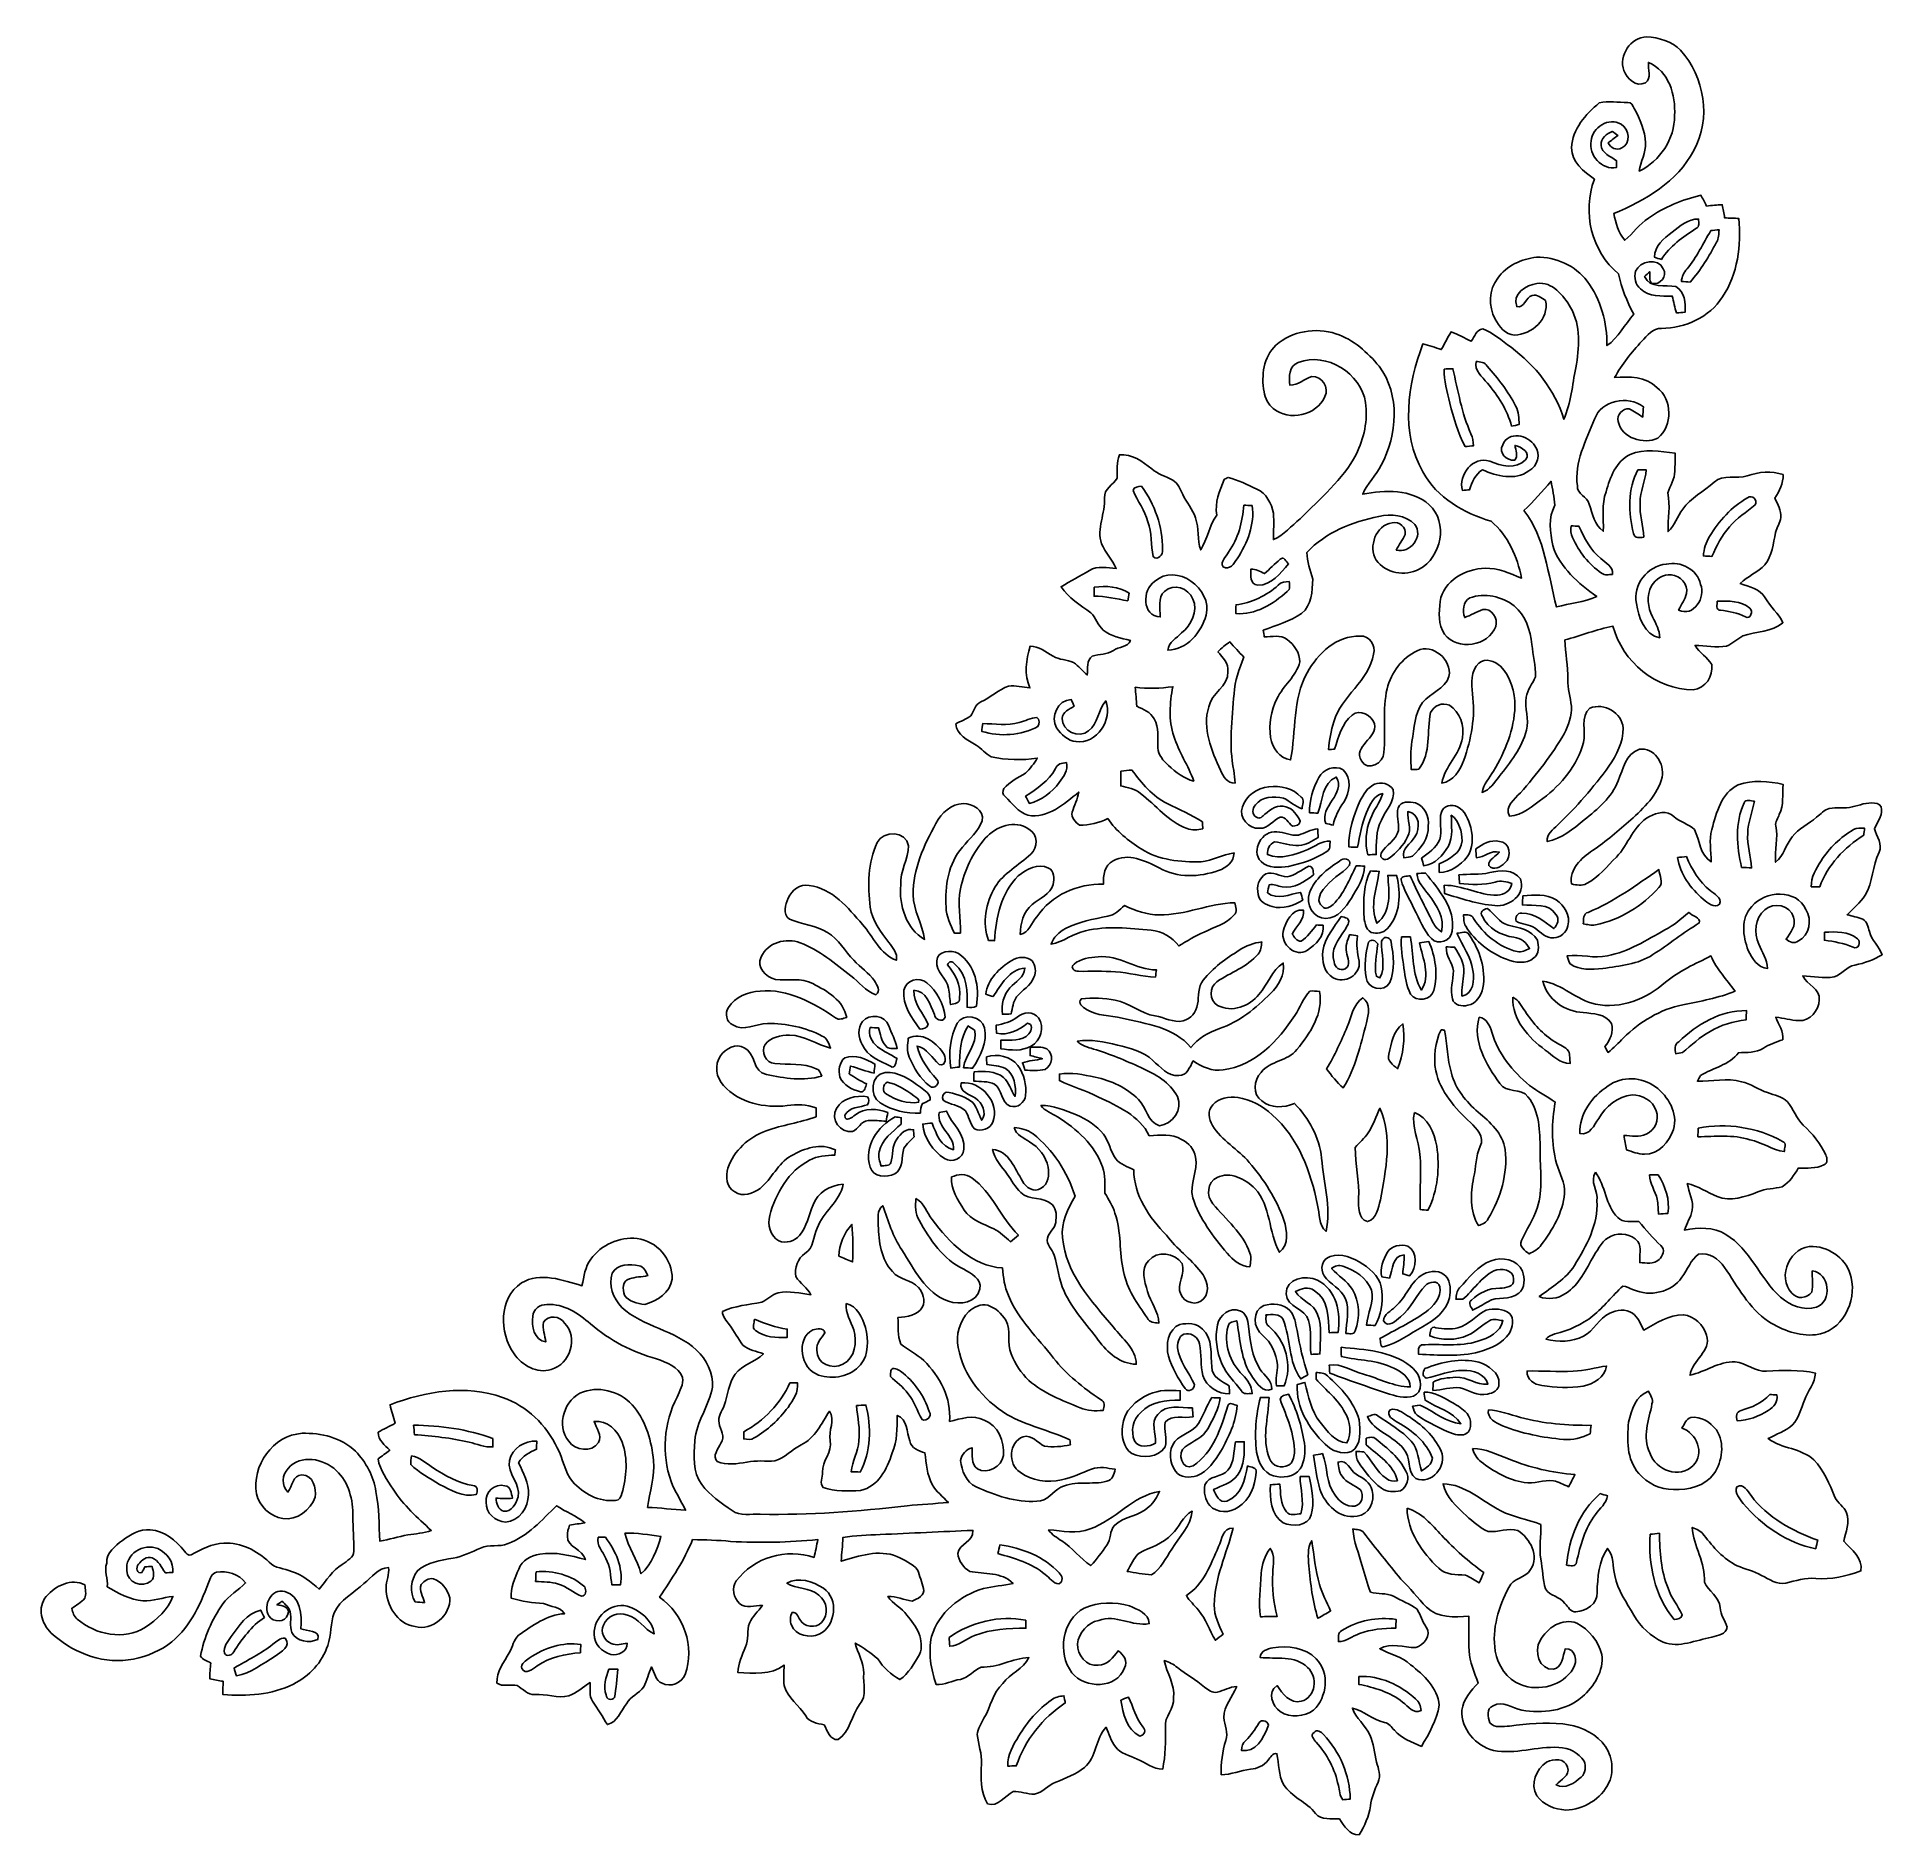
# Model space of a CAD drawing. Header units: centimetres. Extents: x -13.3 to 13.2, y -12.9 to 13.
import ezdxf

# ---------------------------------------------------------------- set-up
doc = ezdxf.new("R2010")
doc.units = ezdxf.units.CM
doc.header["$MEASUREMENT"] = 0
doc.layers.add('Camada 1', color=7, linetype='Continuous')

msp = doc.modelspace()

# ---------------------------------------------------------------- linework, layer by layer
at = {"layer": 'Camada 1', "color": 156}
for points, knots in [([(9.51194, 12.47104), (9.43715, 12.68941), (9.6072, 12.94977), (9.84108, 12.95682), (9.84108, 12.95682), (10.01747, 12.94906), (10.20409, 12.89332), (10.32968, 12.76385), (10.32968, 12.76385), (10.67647, 12.38285), (10.77348, 11.77819), (10.51842, 11.3224), (10.51842, 11.3224), (10.28664, 10.86838), (9.81957, 10.60273), (9.36659, 10.41188), (9.36659, 10.41188), (9.39729, 10.27641), (9.43151, 10.13566), (9.5257, 10.02806), (9.5257, 10.02806), (9.64564, 10.12754), (9.73559, 10.25948), (9.86613, 10.34732), (9.86613, 10.34732), (10.09261, 10.50572), (10.35368, 10.6112), (10.62143, 10.67576), (10.62143, 10.67576), (10.65001, 10.6246), (10.67752, 10.5731), (10.70468, 10.52089), (10.70468, 10.52089), (10.77911, 10.52829), (10.85356, 10.53535), (10.9287, 10.53888), (10.9287, 10.53888), (10.94246, 10.47644), (10.95409, 10.41364), (10.96432, 10.35049), (10.96432, 10.35049), (11.03312, 10.34732), (11.10192, 10.34485), (11.1707, 10.34062), (11.1707, 10.34062), (11.19962, 9.95397), (11.1573, 9.5391), (10.93364, 9.21066), (10.93364, 9.21066), (10.74384, 8.92033), (10.39671, 8.75806), (10.05416, 8.75876), (10.05416, 8.75876), (9.92893, 8.76476), (9.85061, 8.65222), (9.77018, 8.57462), (9.77018, 8.57462), (9.62659, 8.41057), (9.48124, 8.2437), (9.38001, 8.04932), (9.38001, 8.04932), (9.59026, 8.06731), (9.82873, 8.06838), (9.98855, 7.9068), (9.98855, 7.9068), (10.2115, 7.73358), (10.22103, 7.35507), (10.00125, 7.17727), (10.00125, 7.17727), (9.79981, 7.07884), (9.47949, 7.17727), (9.43081, 7.41608), (9.43081, 7.41608), (9.4054, 7.51063), (9.49359, 7.6133), (9.59061, 7.59812), (9.59061, 7.59812), (9.65904, 7.56532), (9.72043, 7.52086), (9.785, 7.48064), (9.785, 7.48064), (9.78712, 7.51769), (9.79134, 7.59213), (9.79311, 7.62916), (9.79311, 7.62916), (9.57297, 7.79955), (9.18986, 7.723), (9.08931, 7.45172), (9.08931, 7.45172), (8.96972, 7.14268), (8.79544, 6.83224), (8.84344, 6.48864), (8.84344, 6.48864), (8.83214, 6.36622), (8.99195, 6.33589), (9.01347, 6.22477), (9.01347, 6.22477), (9.05791, 6.08576), (9.08861, 5.92559), (9.21666, 5.83635), (9.21666, 5.83635), (9.22548, 6.02614), (9.18632, 6.22299), (9.25759, 6.40537), (9.25759, 6.40537), (9.31298, 6.61317), (9.3994, 6.84001), (9.6033, 6.94372), (9.6033, 6.94372), (9.80968, 7.02875), (10.03793, 6.98887), (10.25207, 6.95959), (10.25207, 6.95959), (10.25455, 6.8728), (10.24784, 6.78638), (10.24502, 6.69995), (10.24502, 6.69995), (10.24854, 6.58671), (10.17693, 6.49216), (10.14623, 6.38739), (10.14623, 6.38739), (10.18538, 6.20289), (10.14306, 6.01698), (10.14906, 5.83106), (10.14906, 5.83106), (10.24854, 5.91784), (10.28347, 6.04979), (10.36002, 6.15385), (10.36002, 6.15385), (10.47537, 6.32071), (10.66517, 6.40785), (10.81122, 6.54332), (10.81122, 6.54332), (10.94458, 6.66537), (11.13472, 6.57823), (11.29064, 6.63539), (11.29064, 6.63539), (11.45611, 6.69008), (11.63884, 6.70984), (11.80641, 6.65127), (11.80641, 6.65127), (11.81169, 6.52604), (11.75103, 6.41561), (11.68929, 6.31119), (11.68929, 6.31119), (11.72598, 6.22229), (11.78102, 6.13445), (11.77361, 6.03425), (11.77361, 6.03425), (11.76267, 5.95736), (11.71434, 5.89209), (11.69846, 5.81659), (11.69846, 5.81659), (11.66424, 5.6582), (11.64941, 5.48462), (11.54324, 5.3541), (11.54324, 5.3541), (11.44235, 5.24191), (11.29383, 5.18971), (11.1887, 5.08175), (11.1887, 5.08175), (11.3178, 5.0359), (11.47302, 5.00979), (11.54677, 4.8789), (11.54677, 4.8789), (11.61732, 4.74802), (11.74362, 4.65454), (11.80253, 4.51801), (11.80253, 4.51801), (11.64802, 4.38009), (11.41448, 4.39807), (11.22785, 4.32681), (11.22785, 4.32681), (11.1467, 4.28342), (11.08004, 4.21462), (10.99255, 4.18217), (10.99255, 4.18217), (10.84192, 4.15466), (10.68916, 4.18782), (10.53782, 4.18994), (10.53782, 4.18994), (10.6052, 4.08763), (10.71209, 4.01849), (10.77841, 3.91583), (10.77841, 3.91583), (10.80416, 3.7486), (10.6867, 3.56975), (10.51312, 3.55353), (10.51312, 3.55353), (9.97795, 3.5507), (9.48972, 3.95605), (9.35601, 4.46758), (9.35601, 4.46758), (9.1193, 4.42348), (8.89565, 4.3328), (8.66457, 4.26931), (8.66457, 4.26931), (8.6681, 4.07952), (8.70937, 3.8929), (8.70513, 3.70275), (8.70513, 3.70275), (8.69879, 3.57152), (8.74323, 3.44594), (8.757, 3.31681), (8.757, 3.31681), (8.76053, 3.17816), (8.71784, 3.04024), (8.65152, 2.91923), (8.65152, 2.91923), (8.47478, 2.61267), (8.255, 2.33257), (8.02181, 2.06728), (8.02181, 2.06728), (7.93503, 1.97343), (7.7985, 1.87783), (7.86306, 1.73214), (7.86306, 1.73214), (8.0539, 1.74483), (8.19962, 1.88066), (8.34672, 1.98825), (8.34672, 1.98825), (8.61589, 2.18756), (8.84519, 2.46238), (8.93022, 2.79223), (8.93022, 2.79223), (8.96866, 2.95521), (8.88083, 3.16194), (9.02475, 3.28824), (9.02475, 3.28824), (9.22584, 3.36937), (9.4876, 3.22367), (9.50207, 3.00036), (9.50207, 3.00036), (9.50312, 2.79929), (9.40647, 2.61301), (9.2971, 2.45004), (9.2971, 2.45004), (9.07591, 2.14665), (8.82896, 1.86195), (8.55627, 1.60408), (8.55627, 1.60408), (8.49171, 1.53634), (8.39611, 1.47355), (8.40951, 1.3663), (8.40951, 1.3663), (8.618, 1.40404), (8.78028, 1.54975), (8.9415, 1.6764), (8.9415, 1.6764), (9.1327, 1.8362), (9.34225, 1.99918), (9.43081, 2.24189), (9.43081, 2.24189), (9.50382, 2.40488), (9.53805, 2.63596), (9.73596, 2.69416), (9.73596, 2.69416), (9.94621, 2.73368), (10.1025, 2.48284), (10.06474, 2.29481), (10.06474, 2.29481), (9.99949, 2.03763), (9.79981, 1.84962), (9.61143, 1.67674), (9.61143, 1.67674), (9.43222, 1.52576), (9.25829, 1.36701), (9.06215, 1.23718), (9.06215, 1.23718), (8.90235, 1.12959), (8.72348, 0.96767), (8.75946, 0.75423), (8.75946, 0.75423), (8.83072, 0.74224), (8.90763, 0.71931), (8.97502, 0.75988), (8.97502, 0.75988), (9.14717, 0.85054), (9.27135, 1.00612), (9.40576, 1.14265), (9.40576, 1.14265), (9.57967, 1.32467), (9.65129, 1.60126), (9.88201, 1.72685), (9.88201, 1.72685), (9.98714, 1.78082), (10.13529, 1.81997), (10.23126, 1.72826), (10.23126, 1.72826), (10.31909, 1.64677), (10.44222, 1.61924), (10.52865, 1.5374), (10.52865, 1.5374), (10.60944, 1.3843), (10.60555, 1.1751), (10.76888, 1.0735), (10.76888, 1.0735), (10.77665, 1.22977), (10.72938, 1.38888), (10.78052, 1.54164), (10.78052, 1.54164), (10.84474, 1.78082), (10.91635, 2.06621), (11.16083, 2.18193), (11.16083, 2.18193), (11.36755, 2.25354), (11.59862, 2.24013), (11.80853, 2.18651), (11.80853, 2.18651), (11.78947, 2.04328), (11.82122, 1.88877), (11.75173, 1.75648), (11.75173, 1.75648), (11.73232, 1.70249), (11.68646, 1.65135), (11.70094, 1.59066), (11.70094, 1.59066), (11.73797, 1.4171), (11.68435, 1.24283), (11.69846, 1.0682), (11.69846, 1.0682), (11.81452, 1.16382), (11.84451, 1.31938), (11.93799, 1.43262), (11.93799, 1.43262), (12.02796, 1.55751), (12.17612, 1.61642), (12.28901, 1.71662), (12.28901, 1.71662), (12.34615, 1.76247), (12.39731, 1.82279), (12.47069, 1.84291), (12.47069, 1.84291), (12.57969, 1.86231), (12.69293, 1.83973), (12.80159, 1.86513), (12.80159, 1.86513), (12.90778, 1.88877), (13.01184, 1.93392), (13.12298, 1.92088), (13.12298, 1.92088), (13.17449, 1.92088), (13.22987, 1.88736), (13.22563, 1.8295), (13.22563, 1.8295), (13.22916, 1.72544), (13.16143, 1.63829), (13.12087, 1.54727), (13.12087, 1.54727), (13.15295, 1.43932), (13.24609, 1.32574), (13.18753, 1.21108), (13.18753, 1.21108), (13.09088, 1.01494), (13.10357, 0.7821), (12.98575, 0.59302), (12.98575, 0.59302), (12.92294, 0.48012), (12.81324, 0.40464), (12.7275, 0.3108), (12.7275, 0.3108), (12.8023, 0.28999), (12.88133, 0.2801), (12.95259, 0.24729), (12.95259, 0.24729), (13.02032, 0.2159), (13.02807, 0.13229), (13.05136, 0.06984), (13.05136, 0.06984), (13.07641, -0.05961), (13.19281, -0.14181), (13.23269, -0.26528), (13.23269, -0.26528), (13.11134, -0.33655), (12.97939, -0.38805), (12.84076, -0.41275), (12.84076, -0.41275), (12.72151, -0.4318), (12.65483, -0.55279), (12.53949, -0.58137), (12.53949, -0.58137), (12.39025, -0.61453), (12.23892, -0.57502), (12.08933, -0.56938), (12.08933, -0.56938), (12.14754, -0.70131), (12.34581, -0.75352), (12.32675, -0.91617), (12.32675, -0.91617), (12.32076, -1.06749), (12.1927, -1.22307), (12.03184, -1.21391), (12.03184, -1.21391), (11.92001, -1.20755), (11.81169, -1.17581), (11.70094, -1.16487), (11.70094, -1.16487), (11.73938, -1.27175), (11.81698, -1.36913), (11.80182, -1.48907), (11.80182, -1.48907), (11.70481, -1.52118), (11.6078, -1.55468), (11.52243, -1.6122), (11.52243, -1.6122), (11.41482, -1.67957), (11.28465, -1.67216), (11.16329, -1.67604), (11.16329, -1.67604), (11.03171, -1.85844), (10.79605, -1.88877), (10.61826, -2.00589), (10.61826, -2.00589), (10.60626, -2.026), (10.58298, -2.06621), (10.57134, -2.08633), (10.57134, -2.08633), (10.78301, -2.08845), (10.99819, -2.03763), (11.20705, -2.09337), (11.20705, -2.09337), (11.34039, -2.12443), (11.45222, -2.20944), (11.58205, -2.25107), (11.58205, -2.25107), (11.68011, -2.28669), (11.78984, -2.30928), (11.86921, -2.3823), (11.86921, -2.3823), (11.95492, -2.48778), (11.99656, -2.62466), (12.0971, -2.71955), (12.0971, -2.71955), (12.22833, -2.84198), (12.34369, -2.98379), (12.4206, -3.14678), (12.4206, -3.14678), (12.44211, -3.19475), (12.4541, -3.26813), (12.39202, -3.29247), (12.39202, -3.29247), (12.27842, -3.34997), (12.1479, -3.33445), (12.02548, -3.33798), (12.02548, -3.33798), (11.96304, -3.43817), (11.89955, -3.54507), (11.79476, -3.6061), (11.79476, -3.6061), (11.67977, -3.64101), (11.55381, -3.62691), (11.44447, -3.68194), (11.44447, -3.68194), (11.25996, -3.74896), (11.049, -3.83151), (10.85639, -3.74721), (10.85639, -3.74721), (10.71174, -3.68793), (10.5805, -3.59657), (10.42634, -3.56129), (10.42634, -3.56129), (10.44787, -3.68969), (10.52018, -3.81316), (10.49725, -3.94652), (10.49725, -3.94652), (10.47362, -4.046), (10.42105, -4.13526), (10.38577, -4.2305), (10.38577, -4.2305), (10.58474, -4.19347), (10.80275, -4.18146), (10.98161, -4.29401), (10.98161, -4.29401), (11.33651, -4.50639), (11.47163, -4.92865), (11.76972, -5.19888), (11.76972, -5.19888), (11.90837, -5.31917), (12.1031, -5.39396), (12.28619, -5.34317), (12.28619, -5.34317), (12.51832, -5.26026), (12.47951, -4.84292), (12.22657, -4.82035), (12.22657, -4.82035), (12.21951, -4.92125), (12.24492, -5.02603), (12.21775, -5.12514), (12.21775, -5.12514), (12.15212, -5.21582), (12.00291, -5.23558), (11.93375, -5.13927), (11.93375, -5.13927), (11.7034, -4.90643), (11.91648, -4.44605), (12.24138, -4.46651), (12.24138, -4.46651), (12.49327, -4.48168), (12.73104, -4.66124), (12.78607, -4.91208), (12.78607, -4.91208), (12.86932, -5.26274), (12.65449, -5.69595), (12.27384, -5.73863), (12.27384, -5.73863), (12.03395, -5.76545), (11.79759, -5.67265), (11.59756, -5.54743), (11.59756, -5.54743), (11.30969, -5.35939), (11.15306, -5.04296), (10.96186, -4.76885), (10.96186, -4.76885), (10.88248, -4.64679), (10.73925, -4.55048), (10.58862, -4.57763), (10.58862, -4.57763), (10.47184, -4.65912), (10.43128, -4.80306), (10.34661, -4.91172), (10.34661, -4.91172), (10.1981, -5.12974), (9.88659, -5.19747), (9.65164, -5.09057), (9.65164, -5.09057), (9.59943, -5.0733), (9.55111, -5.03943), (9.49571, -5.03872), (9.49571, -5.03872), (9.35002, -5.17877), (9.22055, -5.33576), (9.06744, -5.46805), (9.06744, -5.46805), (8.90798, -5.59576), (8.71643, -5.67655), (8.51992, -5.72805), (8.51992, -5.72805), (8.46949, -5.73792), (8.42503, -5.76262), (8.39045, -5.80036), (8.39045, -5.80036), (8.56862, -5.84517), (8.76545, -5.84588), (8.93234, -5.76085), (8.93234, -5.76085), (9.08437, -5.68147), (9.14964, -5.49875), (9.30875, -5.4296), (9.30875, -5.4296), (9.40893, -5.38091), (9.54122, -5.35869), (9.63682, -5.42995), (9.63682, -5.42995), (9.71937, -5.48781), (9.75218, -5.58658), (9.7984, -5.6716), (9.7984, -5.6716), (9.97902, -5.57705), (10.15965, -5.44865), (10.37237, -5.45076), (10.37237, -5.45076), (10.52688, -5.47229), (10.65847, -5.59611), (10.70186, -5.74533), (10.70186, -5.74533), (10.78089, -5.97534), (10.49301, -6.10551), (10.46585, -6.32142), (10.46585, -6.32142), (10.6867, -6.2745), (10.88002, -6.11998), (11.11355, -6.13056), (11.11355, -6.13056), (11.27548, -6.1415), (11.40388, -6.27944), (11.56935, -6.26251), (11.56935, -6.26251), (11.80287, -6.25086), (12.04207, -6.24099), (12.27242, -6.29038), (12.27242, -6.29038), (12.26502, -6.43643), (12.16306, -6.54931), (12.11403, -6.68197), (12.11403, -6.68197), (12.06253, -6.80295), (12.03571, -6.94055), (11.94257, -7.03896), (11.94257, -7.03896), (11.84205, -7.13105), (11.70693, -7.1695), (11.59016, -7.23582), (11.59016, -7.23582), (11.78984, -7.38082), (12.06429, -7.3727), (12.25055, -7.54062), (12.25055, -7.54062), (12.39378, -7.69231), (12.47245, -7.88987), (12.55289, -8.07931), (12.55289, -8.07931), (12.58958, -8.16645), (12.68552, -8.21265), (12.71729, -8.30367), (12.71729, -8.30367), (12.77267, -8.43879), (12.71057, -8.58131), (12.67953, -8.71431), (12.67953, -8.71431), (12.78924, -8.83462), (12.96, -8.95526), (12.92789, -9.14118), (12.92789, -9.14118), (12.71834, -9.21208), (12.49856, -9.27028), (12.27525, -9.25054), (12.27525, -9.25054), (12.12814, -9.23571), (11.98774, -9.2837), (11.84663, -9.31579), (11.84663, -9.31579), (11.71751, -9.34332), (11.60392, -9.26041), (11.49456, -9.20608), (11.49456, -9.20608), (11.38519, -9.14082), (11.25819, -9.11789), (11.14319, -9.06673), (11.14319, -9.06673), (10.94634, -8.96937), (10.80065, -8.79934), (10.66799, -8.62929), (10.66799, -8.62929), (10.62672, -8.57074), (10.56393, -8.53581), (10.49725, -8.51464), (10.49725, -8.51464), (10.51489, -8.78733), (10.69162, -9.02511), (10.67293, -9.30239), (10.67293, -9.30239), (10.72868, -9.43256), (10.88848, -9.51301), (10.90048, -9.66998), (10.90048, -9.66998), (10.904, -9.77299), (10.97031, -9.85448), (10.99855, -9.94938), (10.99855, -9.94938), (10.99149, -10.05521), (10.86026, -10.07145), (10.77948, -10.09543), (10.77948, -10.09543), (10.54981, -10.13529), (10.31027, -10.25947), (10.0785, -10.16599), (10.0785, -10.16599), (9.90211, -10.08556), (9.75184, -9.94903), (9.65729, -9.77971), (9.65729, -9.77971), (9.55462, -9.5952), (9.41704, -9.42199), (9.38318, -9.2082), (9.38318, -9.2082), (9.34931, -9.07767), (9.368, -8.92632), (9.2777, -8.81698), (9.2777, -8.81698), (9.14822, -9.00182), (9.13482, -9.23466), (9.12671, -9.45268), (9.12671, -9.45268), (9.13729, -9.6139), (8.96654, -9.7229), (8.82227, -9.72996), (8.82227, -9.72996), (8.74394, -9.73949), (8.71078, -9.65517), (8.66315, -9.61002), (8.66315, -9.61002), (8.59613, -9.50665), (8.44656, -9.5077), (8.38341, -9.40152), (8.38341, -9.40152), (8.34212, -9.26217), (8.34319, -9.11506), (8.31673, -8.97325), (8.31673, -8.97325), (8.28533, -8.80709), (8.32801, -8.63988), (8.31497, -8.47336), (8.31497, -8.47336), (8.12765, -8.39399), (7.91951, -8.37318), (7.74064, -8.27334), (7.74064, -8.27334), (7.46831, -8.13611), (7.22841, -7.89515), (6.90808, -7.88458), (6.90808, -7.88458), (6.95254, -8.07826), (7.10211, -8.22006), (7.245, -8.34707), (7.245, -8.34707), (7.34201, -8.43138), (7.43654, -8.52664), (7.5586, -8.5732), (7.5586, -8.5732), (7.70042, -8.58943), (7.84472, -8.51464), (7.98547, -8.56121), (7.98547, -8.56121), (8.16327, -8.67092), (8.29802, -8.9281), (8.16926, -9.12142), (8.16926, -9.12142), (8.098, -9.2463), (7.91386, -9.24277), (7.856, -9.37823), (7.856, -9.37823), (7.70748, -9.65694), (7.61118, -9.97795), (7.65915, -10.29582), (7.65915, -10.29582), (7.6962, -10.50008), (7.82389, -10.70504), (8.02569, -10.77948), (8.02569, -10.77948), (8.29062, -10.8839), (8.62999, -10.79675), (8.78275, -10.5484), (8.78275, -10.5484), (8.84977, -10.44504), (8.81873, -10.25348), (8.66634, -10.26442), (8.66634, -10.26442), (8.63316, -10.36884), (8.63247, -10.52936), (8.49948, -10.55828), (8.49948, -10.55828), (8.28886, -10.57063), (8.21302, -10.29828), (8.30757, -10.14448), (8.30757, -10.14448), (8.40176, -9.9628), (8.62929, -9.80968), (8.83532, -9.89507), (8.83532, -9.89507), (9.00782, -9.98643), (9.14929, -10.15188), (9.19444, -10.34415), (9.19444, -10.34415), (9.22619, -10.58192), (9.08614, -10.80769), (8.91117, -10.95691), (8.91117, -10.95691), (8.67516, -11.15942), (8.33931, -11.20034), (8.04262, -11.14565), (8.04262, -11.14565), (7.90468, -11.12307), (7.76886, -10.99431), (7.63023, -11.08674), (7.63023, -11.08674), (7.52722, -11.11849), (7.55015, -11.25078), (7.58331, -11.32769), (7.58331, -11.32769), (7.65069, -11.41236), (7.7738, -11.37637), (7.86694, -11.37708), (7.86694, -11.37708), (8.12058, -11.33686), (8.37847, -11.32521), (8.63494, -11.34497), (8.63494, -11.34497), (8.84378, -11.37002), (9.05827, -11.44869), (9.20043, -11.60992), (9.20043, -11.60992), (9.33555, -11.76584), (9.386, -12.00009), (9.29815, -12.19129), (9.29815, -12.19129), (9.18739, -12.42554), (8.9348, -12.57828), (8.67798, -12.58569), (8.67798, -12.58569), (8.51923, -12.57935), (8.35413, -12.51162), (8.26028, -12.37933), (8.26028, -12.37933), (8.15764, -12.21705), (8.24723, -11.99339), (8.40034, -11.89777), (8.40034, -11.89777), (8.49558, -11.83993), (8.6688, -11.83745), (8.70126, -11.96939), (8.70126, -11.96939), (8.74077, -12.09145), (8.60531, -12.14931), (8.53651, -12.22092), (8.53651, -12.22092), (8.66705, -12.29184), (8.80321, -12.19799), (8.89775, -12.1105), (8.89775, -12.1105), (8.96479, -12.05442), (8.96654, -11.9567), (8.9415, -11.87979), (8.9415, -11.87979), (8.85966, -11.7609), (8.71819, -11.68541), (8.57355, -11.68471), (8.57355, -11.68471), (8.25887, -11.66424), (7.94843, -11.79089), (7.63447, -11.72669), (7.63447, -11.72669), (7.37975, -11.66388), (7.1628, -11.41589), (7.17973, -11.14672), (7.17973, -11.14672), (7.19983, -10.99043), (7.30778, -10.8652), (7.41469, -10.75725), (7.41469, -10.75725), (7.35612, -10.60732), (7.29368, -10.45527), (7.28415, -10.29299), (7.28415, -10.29299), (7.27392, -10.12684), (7.28239, -9.96032), (7.27991, -9.79416), (7.27991, -9.79416), (7.07143, -9.80722), (6.83294, -9.8231), (6.67032, -9.6654), (6.67032, -9.6654), (6.54473, -9.53206), (6.4322, -9.38635), (6.29884, -9.25971), (6.29884, -9.25971), (6.12034, -9.03781), (5.93972, -8.81732), (5.76615, -8.59155), (5.76615, -8.59155), (5.73193, -8.53897), (5.66384, -8.5492), (5.61092, -8.53687), (5.61092, -8.53687), (5.62081, -8.72137), (5.6956, -8.89282), (5.74392, -9.06921), (5.74392, -9.06921), (5.78414, -9.19444), (5.81025, -9.32532), (5.86351, -9.44633), (5.86351, -9.44633), (5.96864, -9.48372), (6.09141, -9.4502), (6.19337, -9.50701), (6.19337, -9.50701), (6.3066, -9.56804), (6.42725, -9.61884), (6.53379, -9.69186), (6.53379, -9.69186), (6.58176, -9.77582), (6.6107, -9.86966), (6.66433, -9.95079), (6.66433, -9.95079), (6.75252, -10.06544), (6.62693, -10.21257), (6.5144, -10.24536), (6.5144, -10.24536), (6.34152, -10.24607), (6.15879, -10.17023), (5.99546, -10.26125), (5.99546, -10.26125), (6.14221, -10.34204), (6.31647, -10.37412), (6.44172, -10.49197), (6.44172, -10.49197), (6.62905, -10.64048), (6.83083, -10.82321), (6.85305, -11.07687), (6.85305, -11.07687), (6.81777, -11.29064), (6.70842, -11.48644), (6.59694, -11.66988), (6.59694, -11.66988), (6.46182, -11.60285), (6.3059, -11.55664), (6.20747, -11.43565), (6.20747, -11.43565), (6.16479, -11.3926), (6.13092, -11.33264), (6.06565, -11.32451), (6.06565, -11.32451), (5.89774, -11.28676), (5.76896, -11.16083), (5.60387, -11.11637), (5.60387, -11.11637), (5.65043, -11.26666), (5.78908, -11.36085), (5.85223, -11.50267), (5.85223, -11.50267), (5.91643, -11.62437), (5.91255, -11.76584), (5.95136, -11.89567), (5.95136, -11.89567), (5.97746, -11.98845), (6.01415, -12.09145), (5.97358, -12.186), (5.97358, -12.186), (5.9242, -12.29465), (5.8755, -12.40542), (5.86246, -12.52573), (5.86246, -12.52573), (5.84376, -12.67566), (5.77744, -12.81324), (5.69948, -12.94095), (5.69948, -12.94095), (5.5573, -12.94659), (5.48674, -12.8143), (5.41619, -12.7141), (5.41619, -12.7141), (5.30119, -12.70528), (5.15584, -12.73739), (5.07293, -12.63543), (5.07293, -12.63543), (4.94417, -12.46857), (4.72369, -12.39908), (4.6115, -12.21634), (4.6115, -12.21634), (4.53636, -12.08158), (4.54413, -11.92176), (4.51555, -11.7743), (4.51555, -11.7743), (4.45311, -11.75066), (4.42595, -11.83534), (4.38714, -11.86744), (4.38714, -11.86744), (4.33034, -11.95175), (4.23192, -11.98703), (4.1349, -11.99868), (4.1349, -11.99868), (3.99238, -12.01561), (3.85762, -12.07593), (3.71298, -12.07698), (3.71298, -12.07698), (3.70945, -11.90978), (3.72674, -11.74221), (3.77895, -11.58309), (3.77895, -11.58309), (3.82517, -11.47304), (3.75214, -11.36438), (3.75284, -11.25326), (3.75284, -11.25326), (3.74614, -11.08357), (3.87879, -10.95762), (3.93593, -10.80805), (3.93593, -10.80805), (3.83645, -10.81051), (3.75002, -10.86309), (3.65653, -10.88989), (3.65653, -10.88989), (3.58634, -10.90436), (3.52495, -10.85356), (3.4731, -10.81405), (3.4731, -10.81405), (3.35068, -10.70997), (3.20815, -10.63308), (3.08292, -10.53253), (3.08292, -10.53253), (3.02718, -10.48631), (2.96262, -10.45245), (2.89348, -10.43269), (2.89348, -10.43269), (2.9284, -10.61437), (3.04658, -10.77806), (3.02682, -10.96963), (3.02682, -10.96963), (3.03988, -11.12485), (2.89065, -11.23738), (2.90971, -11.39225), (2.90971, -11.39225), (2.91782, -11.5944), (2.90795, -11.79724), (2.87126, -11.9969), (2.87126, -11.9969), (2.7312, -11.99973), (2.62573, -11.89955), (2.50225, -11.85121), (2.50225, -11.85121), (2.39323, -11.80253), (2.26659, -11.77183), (2.18827, -11.67482), (2.18827, -11.67482), (2.12583, -11.59016), (2.09832, -11.48679), (2.05493, -11.3926), (2.05493, -11.3926), (1.90112, -11.55276), (1.92017, -11.82404), (1.74378, -11.97363), (1.74378, -11.97363), (1.61854, -12.06641), (1.47496, -12.13026), (1.32997, -12.18494), (1.32997, -12.18494), (1.21742, -12.22375), (1.14477, -12.33594), (1.0241, -12.35674), (1.0241, -12.35674), (0.91934, -12.35779), (0.8195, -12.31688), (0.71542, -12.31688), (0.71542, -12.31688), (0.60147, -12.38144), (0.49423, -12.54972), (0.3489, -12.49432), (0.3489, -12.49432), (0.24306, -12.32712), (0.2494, -12.11297), (0.25929, -11.92213), (0.25929, -11.92213), (0.27164, -11.77783), (0.21132, -11.64132), (0.19897, -11.49985), (0.19897, -11.49985), (0.20389, -11.41236), (0.25893, -11.33827), (0.29598, -11.26172), (0.29598, -11.26172), (0.39441, -11.09909), (0.42298, -10.89625), (0.56585, -10.76147), (0.56585, -10.76147), (0.67909, -10.62355), (0.86006, -10.55193), (0.94368, -10.39001), (0.94368, -10.39001), (0.70555, -10.39529), (0.4953, -10.54347), (0.254, -10.52547), (0.254, -10.52547), (0.14817, -10.57239), (0.07479, -10.68139), (-0.04409, -10.70434), (-0.04409, -10.70434), (-0.16262, -10.71986), (-0.27128, -10.7883), (-0.39299, -10.7756), (-0.39299, -10.7756), (-0.46955, -10.55616), (-0.5087, -10.31487), (-0.45895, -10.0852), (-0.45895, -10.0852), (-0.35913, -9.73737), (-0.0448, -9.49783), (0.28963, -9.39446), (0.28963, -9.39446), (0.42932, -9.36025), (0.57467, -9.35601), (0.71472, -9.32144), (0.71472, -9.32144), (0.55421, -9.15175), (0.29951, -9.1902), (0.09065, -9.14893), (0.09065, -9.14893), (-0.00141, -9.09355), (-0.06561, -8.99512), (-0.0829, -8.88965), (-0.0829, -8.88965), (-0.06173, -8.74535), (0.15134, -8.72455), (0.13616, -8.55839), (0.13616, -8.55839), (-0.30973, -8.57215), (-0.7553, -8.60036), (-1.2012, -8.61659), (-1.2012, -8.61659), (-1.37936, -8.62717), (-1.55892, -8.62753), (-1.73531, -8.65928), (-1.73531, -8.65928), (-1.74201, -8.77359), (-1.75224, -8.88753), (-1.76001, -9.00219), (-1.76001, -9.00219), (-1.50388, -8.92352), (-1.22132, -8.82755), (-0.95778, -8.93234), (-0.95778, -8.93234), (-0.8516, -8.98313), (-0.73907, -9.03605), (-0.6597, -9.12566), (-0.6597, -9.12566), (-0.62793, -9.21315), (-0.60042, -9.30239), (-0.57608, -9.39236), (-0.57608, -9.39236), (-0.54926, -9.49359), (-0.66498, -9.5458), (-0.74012, -9.57615), (-0.74012, -9.57615), (-0.85689, -9.5571), (-0.96801, -9.50877), (-1.08761, -9.5077), (-1.08761, -9.5077), (-1.01881, -9.61918), (-0.88652, -9.66893), (-0.81492, -9.77935), (-0.81492, -9.77935), (-0.68085, -9.92928), (-0.55138, -10.13707), (-0.63112, -10.34345), (-0.63112, -10.34345), (-0.71013, -10.47362), (-0.78668, -10.61931), (-0.91617, -10.70575), (-0.91617, -10.70575), (-1.04598, -10.6373), (-1.15464, -10.53287), (-1.23155, -10.40799), (-1.23155, -10.40799), (-1.33244, -10.32333), (-1.44215, -10.24536), (-1.55787, -10.18117), (-1.55787, -10.18117), (-1.52364, -10.32827), (-1.43121, -10.46091), (-1.43686, -10.61649), (-1.43686, -10.61649), (-1.4478, -10.76642), (-1.38465, -10.94069), (-1.49472, -11.06664), (-1.49472, -11.06664), (-1.6143, -11.22432), (-1.633, -11.45222), (-1.8041, -11.57111), (-1.8041, -11.57111), (-1.9251, -11.57887), (-1.9565, -11.44164), (-2.0073, -11.35909), (-2.0073, -11.35909), (-2.10149, -11.33474), (-2.22144, -11.3284), (-2.27047, -11.22997), (-2.27047, -11.22997), (-2.36326, -11.07687), (-2.53434, -10.97421), (-2.58056, -10.79324), (-2.58056, -10.79324), (-2.59679, -10.69552), (-2.58304, -10.59638), (-2.58304, -10.49867), (-2.58304, -10.49867), (-2.77566, -10.64401), (-3.02224, -10.61755), (-3.24838, -10.60662), (-3.24838, -10.60662), (-3.23956, -10.47644), (-3.19017, -10.35473), (-3.13937, -10.23654), (-3.13937, -10.23654), (-3.08575, -10.12825), (-3.12208, -10.00266), (-3.08186, -9.89153), (-3.08186, -9.89153), (-3.0353, -9.79664), (-2.95733, -9.72255), (-2.89418, -9.6393), (-2.89418, -9.6393), (-3.00319, -9.63577), (-3.13513, -9.69644), (-3.22509, -9.60895), (-3.22509, -9.60895), (-3.31364, -9.53206), (-3.33833, -9.38318), (-3.2713, -9.28546), (-3.2713, -9.28546), (-3.02048, -8.94715), (-2.54706, -8.80991), (-2.15089, -8.94574), (-2.15089, -8.94574), (-2.13184, -8.86037), (-2.1142, -8.77464), (-2.0969, -8.68927), (-2.0969, -8.68927), (-2.51424, -8.73125), (-2.93441, -8.73972), (-3.35314, -8.71573), (-3.35314, -8.71573), (-3.53518, -8.69772), (-3.71792, -8.69385), (-3.90065, -8.68961), (-3.90065, -8.68961), (-4.02025, -8.98701), (-4.20088, -9.25371), (-4.37656, -9.52005), (-4.37656, -9.52005), (-4.03048, -9.75676), (-3.86326, -10.2362), (-4.00897, -10.63308), (-4.00897, -10.63308), (-4.05553, -10.76113), (-4.22063, -10.8197), (-4.34057, -10.76006), (-4.34057, -10.76006), (-4.43688, -10.72198), (-4.4457, -10.60238), (-4.49403, -10.52405), (-4.49403, -10.52405), (-4.53672, -10.6179), (-4.55682, -10.72056), (-4.60516, -10.81193), (-4.60516, -10.81193), (-4.67006, -10.9107), (-4.79743, -10.94809), (-4.85386, -11.05464), (-4.85386, -11.05464), (-4.93501, -11.16117), (-4.98474, -11.31887), (-5.12797, -11.35556), (-5.12797, -11.35556), (-5.1957, -11.24126), (-5.26732, -11.12979), (-5.34034, -11.01901), (-5.34034, -11.01901), (-5.39679, -10.93964), (-5.37174, -10.83875), (-5.37774, -10.74878), (-5.37774, -10.74878), (-5.47722, -10.81617), (-5.57072, -10.89554), (-5.68325, -10.94176), (-5.68325, -10.94176), (-5.84694, -10.98337), (-6.00991, -10.90824), (-6.17431, -10.92059), (-6.17431, -10.92059), (-6.27944, -10.93435), (-6.34505, -10.83804), (-6.42725, -10.79217), (-6.42725, -10.79217), (-6.5218, -10.771), (-6.63787, -10.81758), (-6.71865, -10.75584), (-6.71865, -10.75584), (-6.73169, -10.59144), (-6.6174, -10.45598), (-6.5412, -10.32087), (-6.5412, -10.32087), (-6.49216, -10.23902), (-6.47982, -10.13459), (-6.40856, -10.06756), (-6.40856, -10.06756), (-6.20535, -9.92857), (-6.00004, -9.77229), (-5.74392, -9.75713), (-5.74392, -9.75713), (-5.80707, -9.65694), (-5.94747, -9.65975), (-6.04626, -9.61073), (-6.04626, -9.61073), (-6.2036, -9.6012), (-6.35987, -9.57967), (-6.51191, -9.53452), (-6.51191, -9.53452), (-6.5278, -9.386), (-6.46112, -9.24701), (-6.40537, -9.11365), (-6.40537, -9.11365), (-6.35353, -8.99125), (-6.22757, -8.92245), (-6.102, -8.90093), (-6.102, -8.90093), (-5.8794, -8.86178), (-5.65714, -8.91892), (-5.44371, -8.97784), (-5.44371, -8.97784), (-5.48216, -8.82685), (-5.70723, -8.80638), (-5.70512, -8.6427), (-5.70512, -8.6427), (-5.7083, -8.58697), (-5.68783, -8.53439), (-5.67265, -8.48254), (-5.67265, -8.48254), (-5.59929, -8.47054), (-5.52626, -8.4596), (-5.45287, -8.4469), (-5.45287, -8.4469), (-5.57742, -8.34777), (-5.7291, -8.29098), (-5.86034, -8.20173), (-5.86034, -8.20173), (-6.07201, -8.40809), (-6.2752, -8.64093), (-6.55954, -8.74854), (-6.55954, -8.74854), (-6.68655, -8.80215), (-6.8326, -8.75205), (-6.95819, -8.81133), (-6.95819, -8.81133), (-7.08413, -8.87095), (-7.21147, -8.93304), (-7.35047, -8.95597), (-7.35047, -8.95597), (-7.52897, -8.98701), (-7.72266, -9.01629), (-7.86482, -9.13906), (-7.86482, -9.13906), (-7.95902, -9.26782), (-7.98407, -9.44808), (-7.89622, -9.58744), (-7.89622, -9.58744), (-7.85071, -9.59026), (-7.80555, -9.59343), (-7.76005, -9.5966), (-7.76005, -9.5966), (-7.78474, -9.51194), (-7.84401, -9.42622), (-7.80944, -9.33555), (-7.80944, -9.33555), (-7.76605, -9.28652), (-7.7022, -9.23748), (-7.63235, -9.25476), (-7.63235, -9.25476), (-7.50922, -9.29216), (-7.43761, -9.41387), (-7.39668, -9.52782), (-7.39668, -9.52782), (-7.38258, -9.77688), (-7.6514, -10.01713), (-7.89905, -9.94197), (-7.89905, -9.94197), (-8.15975, -9.90494), (-8.31673, -9.63048), (-8.31497, -9.38459), (-8.31497, -9.38459), (-8.3185, -9.28546), (-8.2624, -9.1902), (-8.28075, -9.0925), (-8.28075, -9.0925), (-8.42962, -9.09389), (-8.52346, -9.23995), (-8.636, -9.32074), (-8.636, -9.32074), (-8.77499, -9.46467), (-8.98137, -9.5518), (-9.06391, -9.74302), (-9.06391, -9.74302), (-9.11542, -9.89541), (-9.10519, -10.06122), (-9.15634, -10.21396), (-9.15634, -10.21396), (-9.23325, -10.45915), (-9.4234, -10.65776), (-9.65094, -10.771), (-9.65094, -10.771), (-9.96208, -10.93223), (-10.32333, -10.94351), (-10.66588, -10.92341), (-10.66588, -10.92341), (-10.66553, -10.85919), (-10.66447, -10.79534), (-10.66411, -10.7315), (-10.66411, -10.7315), (-10.72727, -10.7195), (-10.79041, -10.70785), (-10.85355, -10.69657), (-10.85355, -10.69657), (-10.85603, -10.62002), (-10.8465, -10.54417), (-10.84121, -10.46833), (-10.84121, -10.46833), (-10.8913, -10.43869), (-10.95692, -10.42317), (-10.9869, -10.36884), (-10.9869, -10.36884), (-10.93823, -10.0986), (-10.82498, -9.84037), (-10.66623, -9.61707), (-10.66623, -9.61707), (-10.57875, -9.49395), (-10.44504, -9.41775), (-10.33886, -9.31367), (-10.33886, -9.31367), (-10.43446, -9.18774), (-10.6059, -9.13518), (-10.75831, -9.16094), (-10.75831, -9.16094), (-10.83204, -9.17327), (-10.84862, -9.25547), (-10.87578, -9.31298), (-10.87578, -9.31298), (-10.99855, -9.64742), (-11.15907, -9.99277), (-11.45822, -10.2048), (-11.45822, -10.2048), (-11.79723, -10.4401), (-12.25409, -10.5022), (-12.63861, -10.34661), (-12.63861, -10.34661), (-12.82382, -10.27677), (-12.99386, -10.16811), (-13.14026, -10.03582), (-13.14026, -10.03582), (-13.27855, -9.90389), (-13.34487, -9.66645), (-13.21046, -9.50911), (-13.21046, -9.50911), (-13.07747, -9.35813), (-12.84851, -9.23712), (-12.65307, -9.34225), (-12.65307, -9.34225), (-12.65026, -9.40611), (-12.63015, -9.4742), (-12.65519, -9.53593), (-12.65519, -9.53593), (-12.70881, -9.5952), (-12.77972, -9.63471), (-12.84393, -9.68128), (-12.84393, -9.68128), (-12.8277, -9.73737), (-12.81253, -9.79769), (-12.76385, -9.83543), (-12.76385, -9.83543), (-12.49891, -10.06228), (-12.08792, -10.14552), (-11.78101, -9.95327), (-11.78101, -9.95327), (-11.61697, -9.84215), (-11.45292, -9.69963), (-11.3866, -9.50736), (-11.3866, -9.50736), (-11.53159, -9.52146), (-11.67095, -9.58144), (-11.8184, -9.57085), (-11.8184, -9.57085), (-12.00538, -9.5564), (-12.17436, -9.46538), (-12.3317, -9.36941), (-12.3317, -9.36941), (-12.31864, -9.253), (-12.38073, -9.14188), (-12.34016, -9.02794), (-12.34016, -9.02794), (-12.34439, -8.87906), (-12.21951, -8.78346), (-12.11262, -8.70267), (-12.11262, -8.70267), (-11.99585, -8.61942), (-11.86356, -8.53334), (-11.71292, -8.5485), (-11.71292, -8.5485), (-11.50972, -8.56262), (-11.3411, -8.70162), (-11.22009, -8.85647), (-11.22009, -8.85647), (-11.1947, -8.88118), (-11.16788, -8.93692), (-11.12449, -8.90729), (-11.12449, -8.90729), (-10.97492, -8.83462), (-10.82569, -8.74323), (-10.65388, -8.74253), (-10.65388, -8.74253), (-10.40694, -8.72878), (-10.17658, -8.84731), (-10.0016, -9.01347), (-10.0016, -9.01347), (-9.91693, -9.10554), (-9.78534, -9.10378), (-9.67598, -9.14752), (-9.67598, -9.14752), (-9.52464, -9.19868), (-9.39799, -9.29886), (-9.27946, -9.40328), (-9.27946, -9.40328), (-9.18033, -9.27417), (-9.08473, -9.13729), (-8.94609, -9.04699), (-8.94609, -9.04699), (-8.88223, -8.99266), (-8.77711, -8.95419), (-8.77923, -8.85506), (-8.77923, -8.85506), (-8.77675, -8.68997), (-8.7951, -8.52523), (-8.79369, -8.36012), (-8.79369, -8.36012), (-8.7898, -8.11917), (-8.85189, -7.86236), (-9.03464, -7.69372), (-9.03464, -7.69372), (-9.21349, -7.52228), (-9.55039, -7.45455), (-9.72537, -7.66585), (-9.72537, -7.66585), (-9.82097, -7.75582), (-9.8245, -7.91174), (-9.73032, -8.00452), (-9.73032, -8.00452), (-9.66222, -7.92339), (-9.66187, -7.75899), (-9.52747, -7.75899), (-9.52747, -7.75899), (-9.36978, -7.75935), (-9.31439, -7.95055), (-9.33661, -8.07931), (-9.33661, -8.07931), (-9.40681, -8.26206), (-9.59838, -8.41833), (-9.80263, -8.38553), (-9.80263, -8.38553), (-9.98396, -8.35871), (-10.14377, -8.2116), (-10.18011, -8.03098), (-10.18011, -8.03098), (-10.25842, -7.62916), (-9.94198, -7.18643), (-9.52676, -7.15892), (-9.52676, -7.15892), (-9.2523, -7.1494), (-8.96055, -7.22277), (-8.75735, -7.41644), (-8.75735, -7.41644), (-8.6053, -7.57485), (-8.49453, -7.77699), (-8.46208, -7.9957), (-8.46208, -7.9957), (-8.41551, -8.2317), (-8.41868, -8.47302), (-8.4081, -8.71255), (-8.4081, -8.71255), (-8.27193, -8.68961), (-8.14034, -8.64517), (-8.00381, -8.62329), (-8.00381, -8.62329), (-7.89057, -8.6039), (-7.77346, -8.59966), (-7.66514, -8.55698), (-7.66514, -8.55698), (-7.86377, -8.37564), (-8.06873, -8.19502), (-8.21302, -7.96571), (-8.21302, -7.96571), (-8.29909, -7.82778), (-8.40457, -7.69301), (-8.43209, -7.52863), (-8.43209, -7.52863), (-8.37599, -7.48629), (-8.31956, -7.44466), (-8.26276, -7.40339), (-8.26276, -7.40339), (-8.33366, -7.32649), (-8.42891, -7.2584), (-8.43103, -7.14375), (-8.43103, -7.14375), (-8.35025, -7.09789), (-8.26593, -7.05838), (-8.18515, -7.01286), (-8.18515, -7.01286), (-8.2109, -6.92431), (-8.243, -6.83753), (-8.25747, -6.74652), (-8.25747, -6.74652), (-7.747, -6.55496), (-7.1635, -6.4523), (-6.63751, -6.64279), (-6.63751, -6.64279), (-6.28931, -6.76556), (-6.00499, -7.03721), (-5.84975, -7.37022), (-5.84975, -7.37022), (-5.76226, -7.52474), (-5.74957, -7.7156), (-5.62997, -7.85247), (-5.62997, -7.85247), (-5.47792, -8.02815), (-5.24722, -8.14987), (-5.01049, -8.12587), (-5.01049, -8.12587), (-4.95406, -8.13257), (-4.93394, -8.06838), (-4.91808, -8.02745), (-4.91808, -8.02745), (-4.8514, -7.78791), (-4.82881, -7.5251), (-4.91525, -7.28732), (-4.91525, -7.28732), (-4.97451, -7.11799), (-5.13045, -6.96806), (-5.32095, -6.98641), (-5.32095, -6.98641), (-5.28425, -7.08235), (-5.20452, -7.18643), (-5.25568, -7.29192), (-5.25568, -7.29192), (-5.35199, -7.44255), (-5.5894, -7.4055), (-5.68537, -7.27287), (-5.68537, -7.27287), (-5.87092, -7.0432), (-5.74852, -6.65692), (-5.47299, -6.56096), (-5.47299, -6.56096), (-5.21334, -6.47064), (-4.90819, -6.57189), (-4.7392, -6.78568), (-4.7392, -6.78568), (-4.56847, -7.00263), (-4.49155, -7.27816), (-4.46298, -7.54873), (-4.46298, -7.54873), (-4.44041, -7.77909), (-4.52296, -8.00028), (-4.54978, -8.22642), (-4.54978, -8.22642), (-4.36667, -8.23241), (-4.18499, -8.2557), (-4.00227, -8.26698), (-4.00227, -8.26698), (-4.06752, -8.12623), (-4.15642, -7.99677), (-4.21004, -7.85106), (-4.21004, -7.85106), (-4.35363, -7.45842), (-4.31411, -7.00722), (-4.12503, -6.6368), (-4.12503, -6.6368), (-4.08622, -6.54719), (-4.02766, -6.45512), (-4.04424, -6.35353), (-4.04424, -6.35353), (-4.10598, -6.20041), (-4.27531, -6.13903), (-4.41854, -6.08576), (-4.41854, -6.08576), (-4.76849, -5.99193), (-5.09658, -5.81942), (-5.37104, -5.5827), (-5.37104, -5.5827), (-5.54531, -5.43172), (-5.75627, -5.28567), (-5.99827, -5.30542), (-5.99827, -5.30542), (-6.09635, -5.29836), (-6.19831, -5.37138), (-6.2043, -5.47334), (-6.2043, -5.47334), (-6.22158, -5.61552), (-6.18666, -5.81589), (-6.01661, -5.84341), (-6.01661, -5.84341), (-6.02402, -5.74852), (-6.06565, -5.65538), (-6.04801, -5.56012), (-6.04801, -5.56012), (-5.97712, -5.45253), (-5.8113, -5.46381), (-5.74604, -5.57142), (-5.74604, -5.57142), (-5.53826, -5.77356), (-5.66596, -6.16795), (-5.93689, -6.23922), (-5.93689, -6.23922), (-6.13974, -6.30378), (-6.35881, -6.17926), (-6.47276, -6.0131), (-6.47276, -6.0131), (-6.68619, -5.71217), (-6.69783, -5.21511), (-6.36588, -4.99356), (-6.36588, -4.99356), (-6.09635, -4.82669), (-5.77179, -4.95582), (-5.49416, -5.03202), (-5.49416, -5.03202), (-5.46664, -4.90078), (-5.44865, -4.76108), (-5.3668, -4.6503), (-5.3668, -4.6503), (-5.21794, -4.44394), (-4.95299, -4.32611), (-4.70041, -4.35222), (-4.70041, -4.35222), (-4.41924, -4.38608), (-4.18358, -4.65242), (-4.197, -4.93606), (-4.197, -4.93606), (-4.21957, -5.13679), (-4.41218, -5.25251), (-4.58893, -5.30189), (-4.58893, -5.30189), (-4.69618, -5.29096), (-4.81929, -5.26274), (-4.88385, -5.16748), (-4.88385, -5.16748), (-4.91067, -5.08669), (-4.91031, -4.95969), (-4.81012, -4.93148), (-4.81012, -4.93148), (-4.72405, -4.90889), (-4.63444, -4.90326), (-4.54695, -4.88772), (-4.54695, -4.88772), (-4.57341, -4.82988), (-4.60021, -4.75791), (-4.67147, -4.74556), (-4.67147, -4.74556), (-4.80413, -4.71805), (-4.98333, -4.7191), (-5.05953, -4.85245), (-5.05953, -4.85245), (-5.12056, -5.02673), (-5.04084, -5.21582), (-4.92195, -5.34528), (-4.92195, -5.34528), (-4.61081, -5.63068), (-4.14901, -5.66807), (-3.84386, -5.96159), (-3.84386, -5.96159), (-3.6971, -6.09389), (-3.60432, -6.2932), (-3.61562, -6.49181), (-3.61562, -6.49181), (-3.66006, -6.76275), (-3.84739, -6.98923), (-3.86715, -7.26722), (-3.86715, -7.26722), (-3.87984, -7.47783), (-3.90455, -7.71701), (-3.76977, -7.89693), (-3.76977, -7.89693), (-3.65019, -8.04932), (-3.49074, -8.16504), (-3.33092, -8.27263), (-3.33092, -8.27263), (-3.21415, -8.35625), (-3.06175, -8.31639), (-2.9277, -8.32555), (-2.9277, -8.32555), (-2.22037, -8.3379), (-1.51377, -8.28392), (-0.81138, -8.20349), (-0.81138, -8.20349), (-0.61382, -8.18198), (-0.41556, -8.17279), (-0.21731, -8.15622), (-0.21731, -8.15622), (-0.29703, -8.0712), (-0.39229, -7.99853), (-0.44979, -7.89515), (-0.44979, -7.89515), (-0.52422, -7.75582), (-0.53693, -7.59529), (-0.55491, -7.44149), (-0.55491, -7.44149), (-0.64381, -7.41221), (-0.75564, -7.37446), (-0.77011, -7.26651), (-0.77011, -7.26651), (-0.81808, -7.14162), (-0.8068, -6.95466), (-0.95425, -6.90138), (-0.95425, -6.90138), (-0.95849, -7.08377), (-0.94896, -7.2718), (-1.02799, -7.4422), (-1.02799, -7.4422), (-1.09643, -7.6715), (-1.22624, -7.92726), (-1.48237, -7.98264), (-1.48237, -7.98264), (-1.66122, -7.99146), (-1.84784, -7.99606), (-2.02035, -7.94137), (-2.02035, -7.94137), (-2.07715, -7.87929), (-2.02459, -7.79285), (-2.02917, -7.71983), (-2.02917, -7.71983), (-2.04257, -7.55368), (-1.87959, -7.42984), (-1.92122, -7.26193), (-1.92122, -7.26193), (-1.94734, -7.12082), (-1.84255, -6.9677), (-1.92899, -6.84072), (-1.92899, -6.84072), (-2.04611, -7.01604), (-2.13783, -7.22877), (-2.33785, -7.32649), (-2.33785, -7.32649), (-2.4719, -7.39069), (-2.56998, -7.51874), (-2.71673, -7.5565), (-2.71673, -7.5565), (-2.85009, -7.56425), (-2.98555, -7.5452), (-3.1175, -7.57485), (-3.1175, -7.57485), (-3.2572, -7.59707), (-3.41171, -7.62423), (-3.54541, -7.56425), (-3.54541, -7.56425), (-3.62902, -7.48665), (-3.52283, -7.38152), (-3.49425, -7.29933), (-3.49425, -7.29933), (-3.4244, -7.20901), (-3.50519, -7.10706), (-3.5193, -7.0118), (-3.5193, -7.0118), (-3.54612, -6.91902), (-3.47451, -6.84035), (-3.44557, -6.75815), (-3.44557, -6.75815), (-3.39548, -6.60788), (-3.3796, -6.44243), (-3.28894, -6.30872), (-3.28894, -6.30872), (-3.18628, -6.16866), (-3.00107, -6.13516), (-2.88183, -6.01415), (-2.88183, -6.01415), (-2.97921, -5.97322), (-3.09421, -5.96265), (-3.175, -5.89033), (-3.175, -5.89033), (-3.24979, -5.79825), (-3.29671, -5.68749), (-3.37114, -5.59505), (-3.37114, -5.59505), (-3.40924, -5.53578), (-3.4752, -5.48145), (-3.46957, -5.40561), (-3.46957, -5.40561), (-3.29318, -5.32095), (-3.09457, -5.30506), (-2.90476, -5.27085), (-2.90476, -5.27085), (-2.82292, -5.22993), (-2.75554, -5.16149), (-2.66734, -5.13362), (-2.66734, -5.13362), (-2.51001, -5.10117), (-2.35162, -5.14561), (-2.19569, -5.16254), (-2.19569, -5.16254), (-2.24966, -5.0606), (-2.35267, -4.99886), (-2.41265, -4.90185), (-2.41265, -4.90185), (-2.43662, -4.77626), (-2.38901, -4.64078), (-2.28247, -4.56706), (-2.28247, -4.56706), (-2.15229, -4.49155), (-2.16534, -4.32469), (-2.10572, -4.20263), (-2.10572, -4.20263), (-2.02318, -3.96769), (-1.77482, -3.82164), (-1.73389, -3.57011), (-1.73389, -3.57011), (-1.91487, -3.5814), (-2.10361, -3.69005), (-2.165, -3.86785), (-2.165, -3.86785), (-2.22425, -4.01601), (-2.2546, -4.18217), (-2.36078, -4.30705), (-2.36078, -4.30705), (-2.42922, -4.3942), (-2.55588, -4.42841), (-2.65852, -4.38714), (-2.65852, -4.38714), (-2.78411, -4.31799), (-2.82609, -4.15325), (-2.79082, -4.02132), (-2.79082, -4.02132), (-2.70121, -3.70063), (-2.51989, -3.38278), (-2.21543, -3.22403), (-2.21543, -3.22403), (-2.10431, -3.16123), (-1.97555, -3.15736), (-1.85137, -3.15029), (-1.85137, -3.15029), (-1.84962, -3.13231), (-1.84643, -3.09597), (-1.84467, -3.07764), (-1.84467, -3.07764), (-2.0521, -2.96827), (-2.29059, -3.05435), (-2.48002, -3.16018), (-2.48002, -3.16018), (-2.67652, -3.26918), (-2.75802, -3.49425), (-2.92805, -3.63185), (-2.92805, -3.63185), (-3.02965, -3.70557), (-3.17923, -3.75954), (-3.29352, -3.68158), (-3.29352, -3.68158), (-3.41277, -3.61597), (-3.42793, -3.45687), (-3.3916, -3.33869), (-3.3916, -3.33869), (-3.30658, -3.08539), (-3.09068, -2.89243), (-2.84268, -2.80246), (-2.84268, -2.80246), (-2.60772, -2.71638), (-2.35725, -2.68323), (-2.12124, -2.59856), (-2.12124, -2.59856), (-2.12195, -2.55588), (-2.12266, -2.51319), (-2.12336, -2.47049), (-2.12336, -2.47049), (-2.25707, -2.4204), (-2.401, -2.41969), (-2.5407, -2.4384), (-2.5407, -2.4384), (-2.86456, -2.47438), (-3.22967, -2.40242), (-3.45369, -2.14877), (-3.45369, -2.14877), (-3.5627, -2.03763), (-3.59056, -1.85137), (-3.49885, -1.7212), (-3.49885, -1.7212), (-3.42477, -1.61924), (-3.27907, -1.53212), (-3.15665, -1.60443), (-3.15665, -1.60443), (-2.98979, -1.68063), (-3.03954, -1.96003), (-2.83774, -1.98895), (-2.83774, -1.98895), (-2.57739, -2.04681), (-2.30258, -2.08633), (-2.04045, -2.01365), (-2.04045, -2.01365), (-2.06128, -1.97343), (-2.0694, -1.91876), (-2.1209, -1.90746), (-2.1209, -1.90746), (-2.30752, -1.82138), (-2.51741, -1.85242), (-2.71604, -1.83198), (-2.71604, -1.83198), (-2.84585, -1.82879), (-2.92876, -1.65981), (-2.85326, -1.55575), (-2.85326, -1.55575), (-2.77318, -1.44992), (-2.6289, -1.4238), (-2.50367, -1.42309), (-2.50367, -1.42309), (-2.29059, -1.42487), (-2.11384, -1.56138), (-1.9124, -1.61042), (-1.9124, -1.61042), (-1.93781, -1.5434), (-1.9632, -1.46685), (-2.03446, -1.43581), (-2.03446, -1.43581), (-2.27612, -1.31022), (-2.55269, -1.25518), (-2.82363, -1.25482), (-2.82363, -1.25482), (-2.98979, -1.25411), (-3.16442, -1.38007), (-3.32139, -1.27635), (-3.32139, -1.27635), (-3.41982, -1.23647), (-3.43712, -1.10737), (-3.3849, -1.0241), (-3.3849, -1.0241), (-3.2893, -0.87136), (-3.10268, -0.79798), (-2.92876, -0.78739), (-2.92876, -0.78739), (-2.52871, -0.75211), (-2.16181, -0.95708), (-1.84185, -1.17333), (-1.84185, -1.17333), (-1.79351, -1.2125), (-1.73389, -1.18004), (-1.68168, -1.16981), (-1.68168, -1.16981), (-1.72437, -0.92392), (-1.96532, -0.78563), (-2.16887, -0.68121), (-2.16887, -0.68121), (-2.33644, -0.58807), (-2.52942, -0.64487), (-2.70898, -0.61948), (-2.70898, -0.61948), (-2.84339, -0.58985), (-2.99332, -0.43921), (-2.91112, -0.29739), (-2.91112, -0.29739), (-2.82256, -0.08536), (-2.55198, -0.0141), (-2.34914, -0.09418), (-2.34914, -0.09418), (-2.0761, -0.19543), (-1.85208, -0.39122), (-1.62348, -0.56656), (-1.62348, -0.56656), (-1.50071, -0.65439), (-1.41111, -0.79233), (-1.26364, -0.84208), (-1.26364, -0.84208), (-1.18356, -0.78775), (-1.24495, -0.7045), (-1.27952, -0.64276), (-1.27952, -0.64276), (-1.35854, -0.52387), (-1.48519, -0.44944), (-1.57973, -0.34466), (-1.57973, -0.34466), (-1.71026, -0.21624), (-1.79317, -0.03915), (-1.95615, 0.05432), (-1.95615, 0.05432), (-2.12195, 0.16298), (-2.32762, 0.17003), (-2.50542, 0.2487), (-2.50542, 0.2487), (-2.60456, 0.32032), (-2.56575, 0.45826), (-2.52201, 0.55033), (-2.52201, 0.55033), (-2.47473, 0.66781), (-2.35444, 0.75776), (-2.22355, 0.73271), (-2.22355, 0.73271), (-1.88665, 0.69391), (-1.66193, 0.40993), (-1.45415, 0.17144), (-1.45415, 0.17144), (-1.29786, -0.00494), (-1.2012, -0.25788), (-0.96626, -0.34536), (-0.96626, -0.34536), (-0.94509, -0.24236), (-1.01776, -0.16298), (-1.07456, -0.08714), (-1.07456, -0.08714), (-1.19379, 0.06314), (-1.3148, 0.22506), (-1.34126, 0.42087), (-1.34126, 0.42087), (-1.38077, 0.7313), (-1.37478, 1.0615), (-1.24354, 1.35078), (-1.24354, 1.35078), (-1.15605, 1.52541), (-0.81879, 1.52152), (-0.79162, 1.30632), (-0.79162, 1.30632), (-0.79621, 1.11337), (-0.91369, 0.93768), (-0.90346, 0.74083), (-0.90346, 0.74083), (-0.92886, 0.44979), (-0.82727, 0.10583), (-0.5595, -0.04375), (-0.5595, -0.04375), (-0.5916, 0.17604), (-0.72143, 0.37217), (-0.72319, 0.59867), (-0.72319, 0.59867), (-0.72848, 0.9666), (-0.5669, 1.31056), (-0.39652, 1.62806), (-0.39652, 1.62806), (-0.31784, 1.77799), (-0.17638, 1.90675), (0, 1.91452), (0, 1.91452), (0.12841, 1.90782), (0.30514, 1.82174), (0.26882, 1.66652), (0.26882, 1.66652), (0.22472, 1.50847), (0.08149, 1.40935), (-0.0141, 1.2841), (-0.0141, 1.2841), (-0.21907, 1.05021), (-0.27057, 0.72178), (-0.25082, 0.42087), (-0.25082, 0.42087), (-0.24448, 0.28751), (-0.19156, 0.16298), (-0.12876, 0.04692), (-0.12876, 0.04692), (-0.10759, 0.04692), (-0.06561, 0.04621), (-0.04444, 0.04621), (-0.04444, 0.04621), (-0.03281, 0.25822), (-0.08573, 0.47166), (-0.04268, 0.68262), (-0.04268, 0.68262), (0.0134, 0.95037), (0.13511, 1.20721), (0.31537, 1.41323), (0.31537, 1.41323), (0.46637, 1.58396), (0.74012, 1.68556), (0.94368, 1.54515), (0.94368, 1.54515), (1.07456, 1.47214), (1.08055, 1.27635), (0.96908, 1.18285), (0.96908, 1.18285), (0.79903, 1.02551), (0.58208, 0.91369), (0.45614, 0.71261), (0.45614, 0.71261), (0.32526, 0.48224), (0.26387, 0.19543), (0.36264, -0.05891), (0.36264, -0.05891), (0.38381, -0.05961), (0.42686, -0.06173), (0.44838, -0.06278), (0.44838, -0.06278), (0.46531, 0.27094), (0.54397, 0.62688), (0.79021, 0.86959), (0.79021, 0.86959), (0.90346, 0.96908), (1.07421, 1.05974), (1.22307, 0.9839), (1.22307, 0.9839), (1.31268, 0.94438), (1.30951, 0.83043), (1.29222, 0.7493), (1.29222, 0.7493), (1.25448, 0.60077), (1.09361, 0.55068), (0.98989, 0.45755), (0.98989, 0.45755), (0.86184, 0.35489), (0.8202, 0.1845), (0.81738, 0.0275), (0.81738, 0.0275), (0.9465, 0.05009), (0.98107, 0.19437), (1.05728, 0.28256), (1.05728, 0.28256), (1.26646, 0.59584), (1.64499, 0.76234), (2.01648, 0.75106), (2.01648, 0.75106), (2.01083, 0.87806), (2.0327, 1.02093), (2.1544, 1.08866), (2.1544, 1.08866), (2.37418, 1.21002), (2.62008, 1.08725), (2.82046, 0.98531), (2.82046, 0.98531), (3.0801, 0.83889), (3.40147, 0.85019), (3.67524, 0.94896), (3.67524, 0.94896), (3.78741, 0.98707), (3.89678, 1.07244), (3.89748, 1.20156), (3.89748, 1.20156), (3.73308, 1.18145), (3.58634, 1.09326), (3.42299, 1.07314), (3.42299, 1.07314), (3.12773, 1.06961), (2.81515, 1.09536), (2.56046, 1.25976), (2.56046, 1.25976), (2.37912, 1.379), (2.19886, 1.512), (2.07856, 1.6965), (2.07856, 1.6965), (1.95297, 1.63512), (1.81256, 1.59985), (1.67286, 1.60231), (1.67286, 1.60231), (1.61113, 1.64253), (1.55117, 1.71131), (1.56527, 1.79034), (1.56527, 1.79034), (1.59807, 1.8856), (1.64818, 1.9759), (1.66122, 2.07751), (1.66122, 2.07751), (1.45167, 1.91135), (1.21708, 1.6898), (0.92638, 1.74483), (0.92638, 1.74483), (0.78987, 1.79175), (0.70097, 1.91698), (0.60006, 2.01329), (0.60006, 2.01329), (0.55774, 2.04152), (0.56232, 2.09125), (0.58278, 2.13184), (0.58278, 2.13184), (0.6738, 2.22284), (0.78387, 2.28952), (0.895, 2.35267), (0.895, 2.35267), (0.96343, 2.41335), (1.01458, 2.49096), (1.06432, 2.56716), (1.06432, 2.56716), (0.84278, 2.53152), (0.6163, 2.5407), (0.39758, 2.58762), (0.39758, 2.58762), (0.31715, 2.63102), (0.26105, 2.70791), (0.18167, 2.75342), (0.18167, 2.75342), (0.06314, 2.82999), (-0.09596, 2.90194), (-0.11041, 3.06105), (-0.11041, 3.06105), (-0.03951, 3.1002), (0.03774, 3.12914), (0.10512, 3.17465), (0.10512, 3.17465), (0.15134, 3.24309), (0.16898, 3.34044), (0.25118, 3.37714), (0.25118, 3.37714), (0.39088, 3.44134), (0.50482, 3.55282), (0.65017, 3.60574), (0.65017, 3.60574), (0.75282, 3.62232), (0.85514, 3.58563), (0.95778, 3.57893), (0.95778, 3.57893), (0.871, 3.76872), (0.90487, 3.9885), (0.96026, 4.17934), (0.96026, 4.17934), (1.08374, 4.1857), (1.18497, 4.09151), (1.2908, 4.03859), (1.2908, 4.03859), (1.37865, 3.97898), (1.49153, 3.98955), (1.58537, 3.94441), (1.58537, 3.94441), (1.65876, 3.89361), (1.71555, 3.82305), (1.78328, 3.76519), (1.78328, 3.76519), (1.79175, 3.85867), (1.76847, 3.97369), (1.85666, 4.03718), (1.85666, 4.03718), (1.95686, 4.06964), (2.0701, 4.05341), (2.15935, 4.11902), (2.15935, 4.11902), (2.23697, 4.17476), (2.37208, 4.1617), (2.40595, 4.26366), (2.40595, 4.26366), (2.26871, 4.29153), (2.12407, 4.32011), (2.01329, 4.41147), (2.01329, 4.41147), (1.9364, 4.48132), (1.90958, 4.58893), (1.8362, 4.6609), (1.8362, 4.6609), (1.68485, 4.77448), (1.51095, 4.87115), (1.40757, 5.03519), (1.40757, 5.03519), (1.54057, 5.11951), (1.68275, 5.18795), (1.81715, 5.27015), (1.81715, 5.27015), (1.93145, 5.34987), (2.07327, 5.30224), (2.20098, 5.29941), (2.20098, 5.29941), (2.14066, 5.4243), (2.0454, 5.52872), (1.98931, 5.65572), (1.98931, 5.65572), (1.91135, 5.87587), (2.04857, 6.09389), (2.032, 6.31647), (2.032, 6.31647), (2.02211, 6.44418), (2.15652, 6.50628), (2.21614, 6.60118), (2.21614, 6.60118), (2.21402, 6.71405), (2.2098, 6.828), (2.24579, 6.93666), (2.24579, 6.93666), (2.42569, 6.9543), (2.57986, 6.84106), (2.7118, 6.73381), (2.7118, 6.73381), (2.80105, 6.65973), (2.91429, 6.62657), (3.01554, 6.5726), (3.01554, 6.5726), (3.09316, 6.53026), (3.11925, 6.4389), (3.15911, 6.36588), (3.15911, 6.36588), (3.21203, 6.24874), (3.30412, 6.15209), (3.34291, 6.02791), (3.34291, 6.02791), (3.39372, 5.87833), (3.36868, 5.71534), (3.4177, 5.56577), (3.4177, 5.56577), (3.51119, 5.72593), (3.54117, 5.91467), (3.64842, 6.06848), (3.64842, 6.06848), (3.61738, 6.24981), (3.69181, 6.41772), (3.75567, 6.58247), (3.75567, 6.58247), (3.76977, 6.58953), (3.79871, 6.60364), (3.81316, 6.6107), (3.81316, 6.6107), (3.95605, 6.57189), (4.09046, 6.50628), (4.22416, 6.44313), (4.22416, 6.44313), (4.36033, 6.38104), (4.44183, 6.23887), (4.46369, 6.09528), (4.46369, 6.09528), (4.48062, 5.96969), (4.46156, 5.84305), (4.4651, 5.71675), (4.4651, 5.71675), (4.61892, 5.77849), (4.72193, 5.91538), (4.84962, 6.01556), (4.84962, 6.01556), (5.1382, 6.3059), (5.46347, 6.57542), (5.65784, 6.94336), (5.65784, 6.94336), (5.76932, 7.17232), (5.82753, 7.43372), (5.79296, 7.68809), (5.79296, 7.68809), (5.72347, 8.11388), (5.23416, 8.42151), (4.82353, 8.2684), (4.82353, 8.2684), (4.69018, 8.21689), (4.68205, 8.0592), (4.70322, 7.93891), (4.70322, 7.93891), (4.82282, 7.94032), (4.91031, 8.02993), (5.01896, 8.0645), (5.01896, 8.0645), (5.15937, 8.08002), (5.27402, 7.89727), (5.20734, 7.77451), (5.20734, 7.77451), (5.08528, 7.50427), (4.69087, 7.41574), (4.46298, 7.6027), (4.46298, 7.6027), (4.38608, 7.66092), (4.3501, 7.75441), (4.32964, 7.84542), (4.32964, 7.84542), (4.288, 8.0779), (4.32187, 8.34602), (4.50108, 8.5157), (4.50108, 8.5157), (4.7318, 8.72207), (5.074, 8.77358), (5.36468, 8.68115), (5.36468, 8.68115), (5.61691, 8.5979), (5.82083, 8.41269), (5.9884, 8.21196), (5.9884, 8.21196), (6.29462, 7.80167), (6.24945, 7.22205), (6.01768, 6.7878), (6.01768, 6.7878), (5.94465, 6.63821), (5.81342, 6.52463), (5.75203, 6.36905), (5.75203, 6.36905), (6.07236, 6.43748), (6.44701, 6.44207), (6.71018, 6.21841), (6.71018, 6.21841), (6.9857, 5.96335), (6.88833, 5.45782), (6.56307, 5.2899), (6.56307, 5.2899), (6.36269, 5.17913), (6.08012, 5.22993), (5.94465, 5.41901), (5.94465, 5.41901), (5.82858, 5.61374), (5.93794, 5.92454), (6.17677, 5.95595), (6.17677, 5.95595), (6.27661, 5.98134), (6.37892, 5.88997), (6.36481, 5.78838), (6.36481, 5.78838), (6.326, 5.71076), (6.27167, 5.64232), (6.23427, 5.56436), (6.23427, 5.56436), (6.43325, 5.50615), (6.63397, 5.76757), (6.49993, 5.93441), (6.49993, 5.93441), (6.36798, 6.07272), (6.15843, 6.08541), (5.98134, 6.04943), (5.98134, 6.04943), (5.60139, 5.96759), (5.21723, 5.82188), (4.9477, 5.53084), (4.9477, 5.53084), (4.94524, 5.3982), (4.99356, 5.27227), (5.03025, 5.14667), (5.03025, 5.14667), (5.0232, 4.97451), (5.02038, 4.76815), (4.87079, 4.65242), (4.87079, 4.65242), (4.70675, 4.53354), (4.50532, 4.48344), (4.31906, 4.41042), (4.31906, 4.41042), (4.32257, 4.38643), (4.32927, 4.33846), (4.3328, 4.31411), (4.3328, 4.31411), (4.44217, 4.31341), (4.56635, 4.34903), (4.66124, 4.27531), (4.66124, 4.27531), (4.7632, 4.20229), (4.84575, 4.08057), (4.84611, 3.95252), (4.84611, 3.95252), (4.79531, 3.74227), (4.60233, 3.61385), (4.5159, 3.42229), (4.5159, 3.42229), (4.42841, 3.25154), (4.39773, 3.05469), (4.42489, 2.86526), (4.42489, 2.86526), (4.44994, 2.71568), (4.55012, 2.56046), (4.71275, 2.54282), (4.71275, 2.54282), (4.7939, 2.9598), (4.73604, 3.41383), (4.95123, 3.79764), (4.95123, 3.79764), (5.10363, 4.07351), (5.3781, 4.33634), (5.71393, 4.32435), (5.71393, 4.32435), (5.84588, 4.33775), (5.94184, 4.18782), (5.90868, 4.06717), (5.90868, 4.06717), (5.84412, 3.67595), (5.44194, 3.46463), (5.33364, 3.09245), (5.33364, 3.09245), (5.29519, 2.96157), (5.26696, 2.82716), (5.25992, 2.69063), (5.25992, 2.69063), (5.28143, 2.69239), (5.32482, 2.69558), (5.3467, 2.69733), (5.3467, 2.69733), (5.39996, 2.87267), (5.45217, 3.06422), (5.59752, 3.18735), (5.59752, 3.18735), (5.70971, 3.28329), (5.87974, 3.18381), (5.9203, 3.06246), (5.9203, 3.06246), (5.96969, 2.84868), (5.60105, 2.74143), (5.73439, 2.52764), (5.73439, 2.52764), (5.82224, 2.36855), (6.05401, 2.49378), (6.05613, 2.64653), (6.05613, 2.64653), (6.08259, 2.95275), (6.03462, 3.26495), (6.1027, 3.56763), (6.1027, 3.56763), (6.15914, 3.79976), (6.31859, 4.01002), (6.5345, 4.11444), (6.5345, 4.11444), (6.75852, 4.22485), (7.04391, 3.98144), (6.99311, 3.74473), (6.99311, 3.74473), (6.93666, 3.55847), (6.72535, 3.50943), (6.61282, 3.37007), (6.61282, 3.37007), (6.49851, 3.2064), (6.49216, 2.99931), (6.46007, 2.80916), (6.46007, 2.80916), (6.43536, 2.67475), (6.4396, 2.53753), (6.45125, 2.40171), (6.45125, 2.40171), (6.47805, 2.40276), (6.53133, 2.40524), (6.55813, 2.40665), (6.55813, 2.40665), (6.74229, 2.64125), (6.66925, 2.95063), (6.72853, 3.22262), (6.72853, 3.22262), (6.77579, 3.32634), (6.89504, 3.37538), (7.00122, 3.32951), (7.00122, 3.32951), (7.1515, 3.23037), (7.22171, 3.03388), (7.18609, 2.85996), (7.18609, 2.85996), (7.14869, 2.6162), (6.93525, 2.44863), (6.88833, 2.20839), (6.88833, 2.20839), (7.05731, 2.23237), (7.15291, 2.38865), (7.20548, 2.53576), (7.20548, 2.53576), (7.31414, 2.84056), (7.37799, 3.17041), (7.33107, 3.49391), (7.33107, 3.49391), (7.31626, 3.64172), (7.30355, 3.82551), (7.4235, 3.93522), (7.4235, 3.93522), (7.51699, 4.01849), (7.65527, 3.96346), (7.7364, 3.89008), (7.7364, 3.89008), (7.88351, 3.73944), (7.94208, 3.52248), (7.94419, 3.31611), (7.94419, 3.31611), (7.93291, 2.98309), (7.80661, 2.66347), (7.63447, 2.38159), (7.63447, 2.38159), (7.57483, 2.28141), (7.48841, 2.19287), (7.47006, 2.07362), (7.47006, 2.07362), (7.58155, 2.11172), (7.64821, 2.21297), (7.71842, 2.30082), (7.71842, 2.30082), (7.87118, 2.50859), (8.05108, 2.7118), (8.1086, 2.97074), (8.1086, 2.97074), (8.15374, 3.12807), (8.07578, 3.28719), (8.10506, 3.44557), (8.10506, 3.44557), (8.12587, 3.55318), (8.19925, 3.63889), (8.23806, 3.73909), (8.23806, 3.73909), (8.24194, 3.89643), (8.20454, 4.05095), (8.18868, 4.20652), (8.18868, 4.20652), (8.16504, 4.41006), (8.09659, 4.62455), (7.93433, 4.76003), (7.93433, 4.76003), (7.75582, 4.8962), (7.50605, 4.95545), (7.29192, 4.87469), (7.29192, 4.87469), (7.19137, 4.81999), (7.18855, 4.68877), (7.21995, 4.5921), (7.21995, 4.5921), (7.30885, 4.62562), (7.39174, 4.67395), (7.481, 4.70675), (7.481, 4.70675), (7.60801, 4.73638), (7.70395, 4.57482), (7.66797, 4.46439), (7.66797, 4.46439), (7.56038, 4.17795), (7.11553, 4.10845), (6.92996, 4.35327), (6.92996, 4.35327), (6.83153, 4.48802), (6.85095, 4.66831), (6.86505, 4.82458), (6.86505, 4.82458), (6.91868, 5.12375), (7.23018, 5.2966), (7.51416, 5.30224), (7.51416, 5.30224), (7.70042, 5.31176), (7.86977, 5.22393), (8.03909, 5.16008), (8.03909, 5.16008), (7.97736, 5.46452), (7.84647, 5.77778), (7.60165, 5.97887), (7.60165, 5.97887), (7.20936, 6.09917), (6.81918, 6.31542), (6.61882, 6.68972), (6.61882, 6.68972), (6.28896, 7.25311), (6.40291, 7.94985), (6.61563, 8.53334), (6.61563, 8.53334), (6.70772, 8.51711), (6.7952, 8.48289), (6.8834, 8.45185), (6.8834, 8.45185), (6.93137, 8.53616), (6.97335, 8.62365), (7.02274, 8.70726), (7.02274, 8.70726), (7.1247, 8.67409), (7.21713, 8.61765), (7.31448, 8.5732), (7.31448, 8.5732), (7.36316, 8.63529), (7.38752, 8.74289), (7.47994, 8.7503), (7.47994, 8.7503), (7.63198, 8.69209), (7.75723, 8.58167), (7.8874, 8.48677), (7.8874, 8.48677), (8.23419, 8.22359), (8.52204, 7.87047), (8.6487, 7.44889), (8.6487, 7.44889), (8.75064, 7.68278), (8.76969, 7.94066), (8.81944, 8.18868), (8.81944, 8.18868), (8.87165, 8.47725), (8.90128, 8.79686), (8.74323, 9.05933), (8.74323, 9.05933), (8.64588, 9.23219), (8.48254, 9.43609), (8.26065, 9.404), (8.26065, 9.404), (8.1026, 9.38318), (7.89727, 9.25829), (7.9696, 9.07167), (7.9696, 9.07167), (8.08355, 9.0424), (8.09342, 9.21173), (8.19326, 9.2329), (8.19326, 9.2329), (8.26664, 9.25124), (8.32731, 9.19585), (8.38482, 9.15952), (8.38482, 9.15952), (8.44161, 8.8907), (8.18797, 8.66951), (7.93643, 8.6614), (7.93643, 8.6614), (7.80274, 8.66739), (7.71771, 8.78557), (7.66056, 8.89282), (7.66056, 8.89282), (7.5586, 9.0745), (7.56742, 9.31509), (7.69549, 9.48196), (7.69549, 9.48196), (7.82284, 9.66187), (8.04016, 9.75959), (8.25465, 9.78358), (8.25465, 9.78358), (8.53227, 9.79134), (8.81415, 9.66328), (8.98172, 9.43963), (8.98172, 9.43963), (9.1835, 9.17539), (9.27135, 8.83884), (9.26923, 8.5097), (9.26923, 8.5097), (9.43256, 8.62682), (9.52429, 8.81345), (9.65517, 8.96196), (9.65517, 8.96196), (9.55674, 9.14541), (9.47666, 9.33767), (9.43609, 9.54228), (9.43609, 9.54228), (9.04451, 9.86508), (8.91046, 10.43446), (9.08719, 10.90577), (9.08719, 10.90577), (8.93621, 11.01725), (8.75841, 11.15377), (8.75875, 11.36085), (8.75875, 11.36085), (8.76935, 11.62826), (8.9616, 11.84486), (9.15846, 12.00608), (9.15846, 12.00608), (9.28899, 12.0396), (9.43292, 12.00819), (9.56875, 12.0142), (9.56875, 12.0142), (9.62306, 12.02266), (9.63789, 11.95987), (9.66294, 11.9253), (9.66294, 11.9253), (9.74372, 11.77148), (9.82027, 11.60638), (9.82379, 11.42929), (9.82379, 11.42929), (9.83156, 11.28783), (9.75359, 11.16188), (9.73384, 11.0243), (9.73384, 11.0243), (10.03265, 11.16894), (10.24678, 11.48644), (10.24254, 11.82263), (10.24254, 11.82263), (10.26089, 12.11685), (10.16212, 12.4654), (9.86683, 12.58958), (9.86683, 12.58958), (9.85485, 12.49538), (9.9208, 12.35991), (9.82239, 12.29606), (9.82239, 12.29606), (9.68587, 12.22622), (9.56168, 12.35463), (9.51194, 12.47104)], [0, 0, 0, 0, 0.00142857, 0.00142857, 0.00142857, 0.00142857, 0.00285714, 0.00285714, 0.00285714, 0.00285714, 0.00428571, 0.00428571, 0.00428571, 0.00428571, 0.00571429, 0.00571429, 0.00571429, 0.00571429, 0.00714286, 0.00714286, 0.00714286, 0.00714286, 0.00857143, 0.00857143, 0.00857143, 0.00857143, 0.01, 0.01, 0.01, 0.01, 0.01142857, 0.01142857, 0.01142857, 0.01142857, 0.01285714, 0.01285714, 0.01285714, 0.01285714, 0.01428571, 0.01428571, 0.01428571, 0.01428571, 0.01571429, 0.01571429, 0.01571429, 0.01571429, 0.01714286, 0.01714286, 0.01714286, 0.01714286, 0.01857143, 0.01857143, 0.01857143, 0.01857143, 0.02, 0.02, 0.02, 0.02, 0.02142857, 0.02142857, 0.02142857, 0.02142857, 0.02285714, 0.02285714, 0.02285714, 0.02285714, 0.02428571, 0.02428571, 0.02428571, 0.02428571, 0.02571429, 0.02571429, 0.02571429, 0.02571429, 0.02714286, 0.02714286, 0.02714286, 0.02714286, 0.02857143, 0.02857143, 0.02857143, 0.02857143, 0.03, 0.03, 0.03, 0.03, 0.03142857, 0.03142857, 0.03142857, 0.03142857, 0.03285714, 0.03285714, 0.03285714, 0.03285714, 0.03428571, 0.03428571, 0.03428571, 0.03428571, 0.03571429, 0.03571429, 0.03571429, 0.03571429, 0.03714286, 0.03714286, 0.03714286, 0.03714286, 0.03857143, 0.03857143, 0.03857143, 0.03857143, 0.04, 0.04, 0.04, 0.04, 0.04142857, 0.04142857, 0.04142857, 0.04142857, 0.04285714, 0.04285714, 0.04285714, 0.04285714, 0.04428571, 0.04428571, 0.04428571, 0.04428571, 0.04571429, 0.04571429, 0.04571429, 0.04571429, 0.04714286, 0.04714286, 0.04714286, 0.04714286, 0.04857143, 0.04857143, 0.04857143, 0.04857143, 0.05, 0.05, 0.05, 0.05, 0.05142857, 0.05142857, 0.05142857, 0.05142857, 0.05285714, 0.05285714, 0.05285714, 0.05285714, 0.05428571, 0.05428571, 0.05428571, 0.05428571, 0.05571429, 0.05571429, 0.05571429, 0.05571429, 0.05714286, 0.05714286, 0.05714286, 0.05714286, 0.05857143, 0.05857143, 0.05857143, 0.05857143, 0.06, 0.06, 0.06, 0.06, 0.06142857, 0.06142857, 0.06142857, 0.06142857, 0.06285714, 0.06285714, 0.06285714, 0.06285714, 0.06428571, 0.06428571, 0.06428571, 0.06428571, 0.06571429, 0.06571429, 0.06571429, 0.06571429, 0.06714286, 0.06714286, 0.06714286, 0.06714286, 0.06857143, 0.06857143, 0.06857143, 0.06857143, 0.07, 0.07, 0.07, 0.07, 0.07142857, 0.07142857, 0.07142857, 0.07142857, 0.07285714, 0.07285714, 0.07285714, 0.07285714, 0.07428571, 0.07428571, 0.07428571, 0.07428571, 0.07571429, 0.07571429, 0.07571429, 0.07571429, 0.07714286, 0.07714286, 0.07714286, 0.07714286, 0.07857143, 0.07857143, 0.07857143, 0.07857143, 0.08, 0.08, 0.08, 0.08, 0.08142857, 0.08142857, 0.08142857, 0.08142857, 0.08285714, 0.08285714, 0.08285714, 0.08285714, 0.08428571, 0.08428571, 0.08428571, 0.08428571, 0.08571429, 0.08571429, 0.08571429, 0.08571429, 0.08714286, 0.08714286, 0.08714286, 0.08714286, 0.08857143, 0.08857143, 0.08857143, 0.08857143, 0.09, 0.09, 0.09, 0.09, 0.09142857, 0.09142857, 0.09142857, 0.09142857, 0.09285714, 0.09285714, 0.09285714, 0.09285714, 0.09428571, 0.09428571, 0.09428571, 0.09428571, 0.09571429, 0.09571429, 0.09571429, 0.09571429, 0.09714286, 0.09714286, 0.09714286, 0.09714286, 0.09857143, 0.09857143, 0.09857143, 0.09857143, 0.1, 0.1, 0.1, 0.1, 0.10142857, 0.10142857, 0.10142857, 0.10142857, 0.10285714, 0.10285714, 0.10285714, 0.10285714, 0.10428571, 0.10428571, 0.10428571, 0.10428571, 0.10571429, 0.10571429, 0.10571429, 0.10571429, 0.10714286, 0.10714286, 0.10714286, 0.10714286, 0.10857143, 0.10857143, 0.10857143, 0.10857143, 0.11, 0.11, 0.11, 0.11, 0.11142857, 0.11142857, 0.11142857, 0.11142857, 0.11285714, 0.11285714, 0.11285714, 0.11285714, 0.11428571, 0.11428571, 0.11428571, 0.11428571, 0.11571429, 0.11571429, 0.11571429, 0.11571429, 0.11714286, 0.11714286, 0.11714286, 0.11714286, 0.11857143, 0.11857143, 0.11857143, 0.11857143, 0.12, 0.12, 0.12, 0.12, 0.12142857, 0.12142857, 0.12142857, 0.12142857, 0.12285714, 0.12285714, 0.12285714, 0.12285714, 0.12428571, 0.12428571, 0.12428571, 0.12428571, 0.12571429, 0.12571429, 0.12571429, 0.12571429, 0.12714286, 0.12714286, 0.12714286, 0.12714286, 0.12857143, 0.12857143, 0.12857143, 0.12857143, 0.13, 0.13, 0.13, 0.13, 0.13142857, 0.13142857, 0.13142857, 0.13142857, 0.13285714, 0.13285714, 0.13285714, 0.13285714, 0.13428571, 0.13428571, 0.13428571, 0.13428571, 0.13571429, 0.13571429, 0.13571429, 0.13571429, 0.13714286, 0.13714286, 0.13714286, 0.13714286, 0.13857143, 0.13857143, 0.13857143, 0.13857143, 0.14, 0.14, 0.14, 0.14, 0.14142857, 0.14142857, 0.14142857, 0.14142857, 0.14285714, 0.14285714, 0.14285714, 0.14285714, 0.14428571, 0.14428571, 0.14428571, 0.14428571, 0.14571429, 0.14571429, 0.14571429, 0.14571429, 0.14714286, 0.14714286, 0.14714286, 0.14714286, 0.14857143, 0.14857143, 0.14857143, 0.14857143, 0.15, 0.15, 0.15, 0.15, 0.15142857, 0.15142857, 0.15142857, 0.15142857, 0.15285714, 0.15285714, 0.15285714, 0.15285714, 0.15428571, 0.15428571, 0.15428571, 0.15428571, 0.15571429, 0.15571429, 0.15571429, 0.15571429, 0.15714286, 0.15714286, 0.15714286, 0.15714286, 0.15857143, 0.15857143, 0.15857143, 0.15857143, 0.16, 0.16, 0.16, 0.16, 0.16142857, 0.16142857, 0.16142857, 0.16142857, 0.16285714, 0.16285714, 0.16285714, 0.16285714, 0.16428571, 0.16428571, 0.16428571, 0.16428571, 0.16571429, 0.16571429, 0.16571429, 0.16571429, 0.16714286, 0.16714286, 0.16714286, 0.16714286, 0.16857143, 0.16857143, 0.16857143, 0.16857143, 0.17, 0.17, 0.17, 0.17, 0.17142857, 0.17142857, 0.17142857, 0.17142857, 0.17285714, 0.17285714, 0.17285714, 0.17285714, 0.17428571, 0.17428571, 0.17428571, 0.17428571, 0.17571429, 0.17571429, 0.17571429, 0.17571429, 0.17714286, 0.17714286, 0.17714286, 0.17714286, 0.17857143, 0.17857143, 0.17857143, 0.17857143, 0.18, 0.18, 0.18, 0.18, 0.18142857, 0.18142857, 0.18142857, 0.18142857, 0.18285714, 0.18285714, 0.18285714, 0.18285714, 0.18428571, 0.18428571, 0.18428571, 0.18428571, 0.18571429, 0.18571429, 0.18571429, 0.18571429, 0.18714286, 0.18714286, 0.18714286, 0.18714286, 0.18857143, 0.18857143, 0.18857143, 0.18857143, 0.19, 0.19, 0.19, 0.19, 0.19142857, 0.19142857, 0.19142857, 0.19142857, 0.19285714, 0.19285714, 0.19285714, 0.19285714, 0.19428571, 0.19428571, 0.19428571, 0.19428571, 0.19571429, 0.19571429, 0.19571429, 0.19571429, 0.19714286, 0.19714286, 0.19714286, 0.19714286, 0.19857143, 0.19857143, 0.19857143, 0.19857143, 0.2, 0.2, 0.2, 0.2, 0.20142857, 0.20142857, 0.20142857, 0.20142857, 0.20285714, 0.20285714, 0.20285714, 0.20285714, 0.20428571, 0.20428571, 0.20428571, 0.20428571, 0.20571429, 0.20571429, 0.20571429, 0.20571429, 0.20714286, 0.20714286, 0.20714286, 0.20714286, 0.20857143, 0.20857143, 0.20857143, 0.20857143, 0.21, 0.21, 0.21, 0.21, 0.21142857, 0.21142857, 0.21142857, 0.21142857, 0.21285714, 0.21285714, 0.21285714, 0.21285714, 0.21428571, 0.21428571, 0.21428571, 0.21428571, 0.21571429, 0.21571429, 0.21571429, 0.21571429, 0.21714286, 0.21714286, 0.21714286, 0.21714286, 0.21857143, 0.21857143, 0.21857143, 0.21857143, 0.22, 0.22, 0.22, 0.22, 0.22142857, 0.22142857, 0.22142857, 0.22142857, 0.22285714, 0.22285714, 0.22285714, 0.22285714, 0.22428571, 0.22428571, 0.22428571, 0.22428571, 0.22571429, 0.22571429, 0.22571429, 0.22571429, 0.22714286, 0.22714286, 0.22714286, 0.22714286, 0.22857143, 0.22857143, 0.22857143, 0.22857143, 0.23, 0.23, 0.23, 0.23, 0.23142857, 0.23142857, 0.23142857, 0.23142857, 0.23285714, 0.23285714, 0.23285714, 0.23285714, 0.23428571, 0.23428571, 0.23428571, 0.23428571, 0.23571429, 0.23571429, 0.23571429, 0.23571429, 0.23714286, 0.23714286, 0.23714286, 0.23714286, 0.23857143, 0.23857143, 0.23857143, 0.23857143, 0.24, 0.24, 0.24, 0.24, 0.24142857, 0.24142857, 0.24142857, 0.24142857, 0.24285714, 0.24285714, 0.24285714, 0.24285714, 0.24428571, 0.24428571, 0.24428571, 0.24428571, 0.24571429, 0.24571429, 0.24571429, 0.24571429, 0.24714286, 0.24714286, 0.24714286, 0.24714286, 0.24857143, 0.24857143, 0.24857143, 0.24857143, 0.25, 0.25, 0.25, 0.25, 0.25142857, 0.25142857, 0.25142857, 0.25142857, 0.25285714, 0.25285714, 0.25285714, 0.25285714, 0.25428571, 0.25428571, 0.25428571, 0.25428571, 0.25571429, 0.25571429, 0.25571429, 0.25571429, 0.25714286, 0.25714286, 0.25714286, 0.25714286, 0.25857143, 0.25857143, 0.25857143, 0.25857143, 0.26, 0.26, 0.26, 0.26, 0.26142857, 0.26142857, 0.26142857, 0.26142857, 0.26285714, 0.26285714, 0.26285714, 0.26285714, 0.26428571, 0.26428571, 0.26428571, 0.26428571, 0.26571429, 0.26571429, 0.26571429, 0.26571429, 0.26714286, 0.26714286, 0.26714286, 0.26714286, 0.26857143, 0.26857143, 0.26857143, 0.26857143, 0.27, 0.27, 0.27, 0.27, 0.27142857, 0.27142857, 0.27142857, 0.27142857, 0.27285714, 0.27285714, 0.27285714, 0.27285714, 0.27428571, 0.27428571, 0.27428571, 0.27428571, 0.27571429, 0.27571429, 0.27571429, 0.27571429, 0.27714286, 0.27714286, 0.27714286, 0.27714286, 0.27857143, 0.27857143, 0.27857143, 0.27857143, 0.28, 0.28, 0.28, 0.28, 0.28142857, 0.28142857, 0.28142857, 0.28142857, 0.28285714, 0.28285714, 0.28285714, 0.28285714, 0.28428571, 0.28428571, 0.28428571, 0.28428571, 0.28571429, 0.28571429, 0.28571429, 0.28571429, 0.28714286, 0.28714286, 0.28714286, 0.28714286, 0.28857143, 0.28857143, 0.28857143, 0.28857143, 0.29, 0.29, 0.29, 0.29, 0.29142857, 0.29142857, 0.29142857, 0.29142857, 0.29285714, 0.29285714, 0.29285714, 0.29285714, 0.29428571, 0.29428571, 0.29428571, 0.29428571, 0.29571429, 0.29571429, 0.29571429, 0.29571429, 0.29714286, 0.29714286, 0.29714286, 0.29714286, 0.29857143, 0.29857143, 0.29857143, 0.29857143, 0.3, 0.3, 0.3, 0.3, 0.30142857, 0.30142857, 0.30142857, 0.30142857, 0.30285714, 0.30285714, 0.30285714, 0.30285714, 0.30428571, 0.30428571, 0.30428571, 0.30428571, 0.30571429, 0.30571429, 0.30571429, 0.30571429, 0.30714286, 0.30714286, 0.30714286, 0.30714286, 0.30857143, 0.30857143, 0.30857143, 0.30857143, 0.31, 0.31, 0.31, 0.31, 0.31142857, 0.31142857, 0.31142857, 0.31142857, 0.31285714, 0.31285714, 0.31285714, 0.31285714, 0.31428571, 0.31428571, 0.31428571, 0.31428571, 0.31571429, 0.31571429, 0.31571429, 0.31571429, 0.31714286, 0.31714286, 0.31714286, 0.31714286, 0.31857143, 0.31857143, 0.31857143, 0.31857143, 0.32, 0.32, 0.32, 0.32, 0.32142857, 0.32142857, 0.32142857, 0.32142857, 0.32285714, 0.32285714, 0.32285714, 0.32285714, 0.32428571, 0.32428571, 0.32428571, 0.32428571, 0.32571429, 0.32571429, 0.32571429, 0.32571429, 0.32714286, 0.32714286, 0.32714286, 0.32714286, 0.32857143, 0.32857143, 0.32857143, 0.32857143, 0.33, 0.33, 0.33, 0.33, 0.33142857, 0.33142857, 0.33142857, 0.33142857, 0.33285714, 0.33285714, 0.33285714, 0.33285714, 0.33428571, 0.33428571, 0.33428571, 0.33428571, 0.33571429, 0.33571429, 0.33571429, 0.33571429, 0.33714286, 0.33714286, 0.33714286, 0.33714286, 0.33857143, 0.33857143, 0.33857143, 0.33857143, 0.34, 0.34, 0.34, 0.34, 0.34142857, 0.34142857, 0.34142857, 0.34142857, 0.34285714, 0.34285714, 0.34285714, 0.34285714, 0.34428571, 0.34428571, 0.34428571, 0.34428571, 0.34571429, 0.34571429, 0.34571429, 0.34571429, 0.34714286, 0.34714286, 0.34714286, 0.34714286, 0.34857143, 0.34857143, 0.34857143, 0.34857143, 0.35, 0.35, 0.35, 0.35, 0.35142857, 0.35142857, 0.35142857, 0.35142857, 0.35285714, 0.35285714, 0.35285714, 0.35285714, 0.35428571, 0.35428571, 0.35428571, 0.35428571, 0.35571429, 0.35571429, 0.35571429, 0.35571429, 0.35714286, 0.35714286, 0.35714286, 0.35714286, 0.35857143, 0.35857143, 0.35857143, 0.35857143, 0.36, 0.36, 0.36, 0.36, 0.36142857, 0.36142857, 0.36142857, 0.36142857, 0.36285714, 0.36285714, 0.36285714, 0.36285714, 0.36428571, 0.36428571, 0.36428571, 0.36428571, 0.36571429, 0.36571429, 0.36571429, 0.36571429, 0.36714286, 0.36714286, 0.36714286, 0.36714286, 0.36857143, 0.36857143, 0.36857143, 0.36857143, 0.37, 0.37, 0.37, 0.37, 0.37142857, 0.37142857, 0.37142857, 0.37142857, 0.37285714, 0.37285714, 0.37285714, 0.37285714, 0.37428571, 0.37428571, 0.37428571, 0.37428571, 0.37571429, 0.37571429, 0.37571429, 0.37571429, 0.37714286, 0.37714286, 0.37714286, 0.37714286, 0.37857143, 0.37857143, 0.37857143, 0.37857143, 0.38, 0.38, 0.38, 0.38, 0.38142857, 0.38142857, 0.38142857, 0.38142857, 0.38285714, 0.38285714, 0.38285714, 0.38285714, 0.38428571, 0.38428571, 0.38428571, 0.38428571, 0.38571429, 0.38571429, 0.38571429, 0.38571429, 0.38714286, 0.38714286, 0.38714286, 0.38714286, 0.38857143, 0.38857143, 0.38857143, 0.38857143, 0.39, 0.39, 0.39, 0.39, 0.39142857, 0.39142857, 0.39142857, 0.39142857, 0.39285714, 0.39285714, 0.39285714, 0.39285714, 0.39428571, 0.39428571, 0.39428571, 0.39428571, 0.39571429, 0.39571429, 0.39571429, 0.39571429, 0.39714286, 0.39714286, 0.39714286, 0.39714286, 0.39857143, 0.39857143, 0.39857143, 0.39857143, 0.4, 0.4, 0.4, 0.4, 0.40142857, 0.40142857, 0.40142857, 0.40142857, 0.40285714, 0.40285714, 0.40285714, 0.40285714, 0.40428571, 0.40428571, 0.40428571, 0.40428571, 0.40571429, 0.40571429, 0.40571429, 0.40571429, 0.40714286, 0.40714286, 0.40714286, 0.40714286, 0.40857143, 0.40857143, 0.40857143, 0.40857143, 0.41, 0.41, 0.41, 0.41, 0.41142857, 0.41142857, 0.41142857, 0.41142857, 0.41285714, 0.41285714, 0.41285714, 0.41285714, 0.41428571, 0.41428571, 0.41428571, 0.41428571, 0.41571429, 0.41571429, 0.41571429, 0.41571429, 0.41714286, 0.41714286, 0.41714286, 0.41714286, 0.41857143, 0.41857143, 0.41857143, 0.41857143, 0.42, 0.42, 0.42, 0.42, 0.42142857, 0.42142857, 0.42142857, 0.42142857, 0.42285714, 0.42285714, 0.42285714, 0.42285714, 0.42428571, 0.42428571, 0.42428571, 0.42428571, 0.42571429, 0.42571429, 0.42571429, 0.42571429, 0.42714286, 0.42714286, 0.42714286, 0.42714286, 0.42857143, 0.42857143, 0.42857143, 0.42857143, 0.43, 0.43, 0.43, 0.43, 0.43142857, 0.43142857, 0.43142857, 0.43142857, 0.43285714, 0.43285714, 0.43285714, 0.43285714, 0.43428571, 0.43428571, 0.43428571, 0.43428571, 0.43571429, 0.43571429, 0.43571429, 0.43571429, 0.43714286, 0.43714286, 0.43714286, 0.43714286, 0.43857143, 0.43857143, 0.43857143, 0.43857143, 0.44, 0.44, 0.44, 0.44, 0.44142857, 0.44142857, 0.44142857, 0.44142857, 0.44285714, 0.44285714, 0.44285714, 0.44285714, 0.44428571, 0.44428571, 0.44428571, 0.44428571, 0.44571429, 0.44571429, 0.44571429, 0.44571429, 0.44714286, 0.44714286, 0.44714286, 0.44714286, 0.44857143, 0.44857143, 0.44857143, 0.44857143, 0.45, 0.45, 0.45, 0.45, 0.45142857, 0.45142857, 0.45142857, 0.45142857, 0.45285714, 0.45285714, 0.45285714, 0.45285714, 0.45428571, 0.45428571, 0.45428571, 0.45428571, 0.45571429, 0.45571429, 0.45571429, 0.45571429, 0.45714286, 0.45714286, 0.45714286, 0.45714286, 0.45857143, 0.45857143, 0.45857143, 0.45857143, 0.46, 0.46, 0.46, 0.46, 0.46142857, 0.46142857, 0.46142857, 0.46142857, 0.46285714, 0.46285714, 0.46285714, 0.46285714, 0.46428571, 0.46428571, 0.46428571, 0.46428571, 0.46571429, 0.46571429, 0.46571429, 0.46571429, 0.46714286, 0.46714286, 0.46714286, 0.46714286, 0.46857143, 0.46857143, 0.46857143, 0.46857143, 0.47, 0.47, 0.47, 0.47, 0.47142857, 0.47142857, 0.47142857, 0.47142857, 0.47285714, 0.47285714, 0.47285714, 0.47285714, 0.47428571, 0.47428571, 0.47428571, 0.47428571, 0.47571429, 0.47571429, 0.47571429, 0.47571429, 0.47714286, 0.47714286, 0.47714286, 0.47714286, 0.47857143, 0.47857143, 0.47857143, 0.47857143, 0.48, 0.48, 0.48, 0.48, 0.48142857, 0.48142857, 0.48142857, 0.48142857, 0.48285714, 0.48285714, 0.48285714, 0.48285714, 0.48428571, 0.48428571, 0.48428571, 0.48428571, 0.48571429, 0.48571429, 0.48571429, 0.48571429, 0.48714286, 0.48714286, 0.48714286, 0.48714286, 0.48857143, 0.48857143, 0.48857143, 0.48857143, 0.49, 0.49, 0.49, 0.49, 0.49142857, 0.49142857, 0.49142857, 0.49142857, 0.49285714, 0.49285714, 0.49285714, 0.49285714, 0.49428571, 0.49428571, 0.49428571, 0.49428571, 0.49571429, 0.49571429, 0.49571429, 0.49571429, 0.49714286, 0.49714286, 0.49714286, 0.49714286, 0.49857143, 0.49857143, 0.49857143, 0.49857143, 0.5, 0.5, 0.5, 0.5, 0.50142857, 0.50142857, 0.50142857, 0.50142857, 0.50285714, 0.50285714, 0.50285714, 0.50285714, 0.50428571, 0.50428571, 0.50428571, 0.50428571, 0.50571429, 0.50571429, 0.50571429, 0.50571429, 0.50714286, 0.50714286, 0.50714286, 0.50714286, 0.50857143, 0.50857143, 0.50857143, 0.50857143, 0.51, 0.51, 0.51, 0.51, 0.51142857, 0.51142857, 0.51142857, 0.51142857, 0.51285714, 0.51285714, 0.51285714, 0.51285714, 0.51428571, 0.51428571, 0.51428571, 0.51428571, 0.51571429, 0.51571429, 0.51571429, 0.51571429, 0.51714286, 0.51714286, 0.51714286, 0.51714286, 0.51857143, 0.51857143, 0.51857143, 0.51857143, 0.52, 0.52, 0.52, 0.52, 0.52142857, 0.52142857, 0.52142857, 0.52142857, 0.52285714, 0.52285714, 0.52285714, 0.52285714, 0.52428571, 0.52428571, 0.52428571, 0.52428571, 0.52571429, 0.52571429, 0.52571429, 0.52571429, 0.52714286, 0.52714286, 0.52714286, 0.52714286, 0.52857143, 0.52857143, 0.52857143, 0.52857143, 0.53, 0.53, 0.53, 0.53, 0.53142857, 0.53142857, 0.53142857, 0.53142857, 0.53285714, 0.53285714, 0.53285714, 0.53285714, 0.53428571, 0.53428571, 0.53428571, 0.53428571, 0.53571429, 0.53571429, 0.53571429, 0.53571429, 0.53714286, 0.53714286, 0.53714286, 0.53714286, 0.53857143, 0.53857143, 0.53857143, 0.53857143, 0.54, 0.54, 0.54, 0.54, 0.54142857, 0.54142857, 0.54142857, 0.54142857, 0.54285714, 0.54285714, 0.54285714, 0.54285714, 0.54428571, 0.54428571, 0.54428571, 0.54428571, 0.54571429, 0.54571429, 0.54571429, 0.54571429, 0.54714286, 0.54714286, 0.54714286, 0.54714286, 0.54857143, 0.54857143, 0.54857143, 0.54857143, 0.55, 0.55, 0.55, 0.55, 0.55142857, 0.55142857, 0.55142857, 0.55142857, 0.55285714, 0.55285714, 0.55285714, 0.55285714, 0.55428571, 0.55428571, 0.55428571, 0.55428571, 0.55571429, 0.55571429, 0.55571429, 0.55571429, 0.55714286, 0.55714286, 0.55714286, 0.55714286, 0.55857143, 0.55857143, 0.55857143, 0.55857143, 0.56, 0.56, 0.56, 0.56, 0.56142857, 0.56142857, 0.56142857, 0.56142857, 0.56285714, 0.56285714, 0.56285714, 0.56285714, 0.56428571, 0.56428571, 0.56428571, 0.56428571, 0.56571429, 0.56571429, 0.56571429, 0.56571429, 0.56714286, 0.56714286, 0.56714286, 0.56714286, 0.56857143, 0.56857143, 0.56857143, 0.56857143, 0.57, 0.57, 0.57, 0.57, 0.57142857, 0.57142857, 0.57142857, 0.57142857, 0.57285714, 0.57285714, 0.57285714, 0.57285714, 0.57428571, 0.57428571, 0.57428571, 0.57428571, 0.57571429, 0.57571429, 0.57571429, 0.57571429, 0.57714286, 0.57714286, 0.57714286, 0.57714286, 0.57857143, 0.57857143, 0.57857143, 0.57857143, 0.58, 0.58, 0.58, 0.58, 0.58142857, 0.58142857, 0.58142857, 0.58142857, 0.58285714, 0.58285714, 0.58285714, 0.58285714, 0.58428571, 0.58428571, 0.58428571, 0.58428571, 0.58571429, 0.58571429, 0.58571429, 0.58571429, 0.58714286, 0.58714286, 0.58714286, 0.58714286, 0.58857143, 0.58857143, 0.58857143, 0.58857143, 0.59, 0.59, 0.59, 0.59, 0.59142857, 0.59142857, 0.59142857, 0.59142857, 0.59285714, 0.59285714, 0.59285714, 0.59285714, 0.59428571, 0.59428571, 0.59428571, 0.59428571, 0.59571429, 0.59571429, 0.59571429, 0.59571429, 0.59714286, 0.59714286, 0.59714286, 0.59714286, 0.59857143, 0.59857143, 0.59857143, 0.59857143, 0.6, 0.6, 0.6, 0.6, 0.60142857, 0.60142857, 0.60142857, 0.60142857, 0.60285714, 0.60285714, 0.60285714, 0.60285714, 0.60428571, 0.60428571, 0.60428571, 0.60428571, 0.60571429, 0.60571429, 0.60571429, 0.60571429, 0.60714286, 0.60714286, 0.60714286, 0.60714286, 0.60857143, 0.60857143, 0.60857143, 0.60857143, 0.61, 0.61, 0.61, 0.61, 0.61142857, 0.61142857, 0.61142857, 0.61142857, 0.61285714, 0.61285714, 0.61285714, 0.61285714, 0.61428571, 0.61428571, 0.61428571, 0.61428571, 0.61571429, 0.61571429, 0.61571429, 0.61571429, 0.61714286, 0.61714286, 0.61714286, 0.61714286, 0.61857143, 0.61857143, 0.61857143, 0.61857143, 0.62, 0.62, 0.62, 0.62, 0.62142857, 0.62142857, 0.62142857, 0.62142857, 0.62285714, 0.62285714, 0.62285714, 0.62285714, 0.62428571, 0.62428571, 0.62428571, 0.62428571, 0.62571429, 0.62571429, 0.62571429, 0.62571429, 0.62714286, 0.62714286, 0.62714286, 0.62714286, 0.62857143, 0.62857143, 0.62857143, 0.62857143, 0.63, 0.63, 0.63, 0.63, 0.63142857, 0.63142857, 0.63142857, 0.63142857, 0.63285714, 0.63285714, 0.63285714, 0.63285714, 0.63428571, 0.63428571, 0.63428571, 0.63428571, 0.63571429, 0.63571429, 0.63571429, 0.63571429, 0.63714286, 0.63714286, 0.63714286, 0.63714286, 0.63857143, 0.63857143, 0.63857143, 0.63857143, 0.64, 0.64, 0.64, 0.64, 0.64142857, 0.64142857, 0.64142857, 0.64142857, 0.64285714, 0.64285714, 0.64285714, 0.64285714, 0.64428571, 0.64428571, 0.64428571, 0.64428571, 0.64571429, 0.64571429, 0.64571429, 0.64571429, 0.64714286, 0.64714286, 0.64714286, 0.64714286, 0.64857143, 0.64857143, 0.64857143, 0.64857143, 0.65, 0.65, 0.65, 0.65, 0.65142857, 0.65142857, 0.65142857, 0.65142857, 0.65285714, 0.65285714, 0.65285714, 0.65285714, 0.65428571, 0.65428571, 0.65428571, 0.65428571, 0.65571429, 0.65571429, 0.65571429, 0.65571429, 0.65714286, 0.65714286, 0.65714286, 0.65714286, 0.65857143, 0.65857143, 0.65857143, 0.65857143, 0.66, 0.66, 0.66, 0.66, 0.66142857, 0.66142857, 0.66142857, 0.66142857, 0.66285714, 0.66285714, 0.66285714, 0.66285714, 0.66428571, 0.66428571, 0.66428571, 0.66428571, 0.66571429, 0.66571429, 0.66571429, 0.66571429, 0.66714286, 0.66714286, 0.66714286, 0.66714286, 0.66857143, 0.66857143, 0.66857143, 0.66857143, 0.67, 0.67, 0.67, 0.67, 0.67142857, 0.67142857, 0.67142857, 0.67142857, 0.67285714, 0.67285714, 0.67285714, 0.67285714, 0.67428571, 0.67428571, 0.67428571, 0.67428571, 0.67571429, 0.67571429, 0.67571429, 0.67571429, 0.67714286, 0.67714286, 0.67714286, 0.67714286, 0.67857143, 0.67857143, 0.67857143, 0.67857143, 0.68, 0.68, 0.68, 0.68, 0.68142857, 0.68142857, 0.68142857, 0.68142857, 0.68285714, 0.68285714, 0.68285714, 0.68285714, 0.68428571, 0.68428571, 0.68428571, 0.68428571, 0.68571429, 0.68571429, 0.68571429, 0.68571429, 0.68714286, 0.68714286, 0.68714286, 0.68714286, 0.68857143, 0.68857143, 0.68857143, 0.68857143, 0.69, 0.69, 0.69, 0.69, 0.69142857, 0.69142857, 0.69142857, 0.69142857, 0.69285714, 0.69285714, 0.69285714, 0.69285714, 0.69428571, 0.69428571, 0.69428571, 0.69428571, 0.69571429, 0.69571429, 0.69571429, 0.69571429, 0.69714286, 0.69714286, 0.69714286, 0.69714286, 0.69857143, 0.69857143, 0.69857143, 0.69857143, 0.7, 0.7, 0.7, 0.7, 0.70142857, 0.70142857, 0.70142857, 0.70142857, 0.70285714, 0.70285714, 0.70285714, 0.70285714, 0.70428571, 0.70428571, 0.70428571, 0.70428571, 0.70571429, 0.70571429, 0.70571429, 0.70571429, 0.70714286, 0.70714286, 0.70714286, 0.70714286, 0.70857143, 0.70857143, 0.70857143, 0.70857143, 0.71, 0.71, 0.71, 0.71, 0.71142857, 0.71142857, 0.71142857, 0.71142857, 0.71285714, 0.71285714, 0.71285714, 0.71285714, 0.71428571, 0.71428571, 0.71428571, 0.71428571, 0.71571429, 0.71571429, 0.71571429, 0.71571429, 0.71714286, 0.71714286, 0.71714286, 0.71714286, 0.71857143, 0.71857143, 0.71857143, 0.71857143, 0.72, 0.72, 0.72, 0.72, 0.72142857, 0.72142857, 0.72142857, 0.72142857, 0.72285714, 0.72285714, 0.72285714, 0.72285714, 0.72428571, 0.72428571, 0.72428571, 0.72428571, 0.72571429, 0.72571429, 0.72571429, 0.72571429, 0.72714286, 0.72714286, 0.72714286, 0.72714286, 0.72857143, 0.72857143, 0.72857143, 0.72857143, 0.73, 0.73, 0.73, 0.73, 0.73142857, 0.73142857, 0.73142857, 0.73142857, 0.73285714, 0.73285714, 0.73285714, 0.73285714, 0.73428571, 0.73428571, 0.73428571, 0.73428571, 0.73571429, 0.73571429, 0.73571429, 0.73571429, 0.73714286, 0.73714286, 0.73714286, 0.73714286, 0.73857143, 0.73857143, 0.73857143, 0.73857143, 0.74, 0.74, 0.74, 0.74, 0.74142857, 0.74142857, 0.74142857, 0.74142857, 0.74285714, 0.74285714, 0.74285714, 0.74285714, 0.74428571, 0.74428571, 0.74428571, 0.74428571, 0.74571429, 0.74571429, 0.74571429, 0.74571429, 0.74714286, 0.74714286, 0.74714286, 0.74714286, 0.74857143, 0.74857143, 0.74857143, 0.74857143, 0.75, 0.75, 0.75, 0.75, 0.75142857, 0.75142857, 0.75142857, 0.75142857, 0.75285714, 0.75285714, 0.75285714, 0.75285714, 0.75428571, 0.75428571, 0.75428571, 0.75428571, 0.75571429, 0.75571429, 0.75571429, 0.75571429, 0.75714286, 0.75714286, 0.75714286, 0.75714286, 0.75857143, 0.75857143, 0.75857143, 0.75857143, 0.76, 0.76, 0.76, 0.76, 0.76142857, 0.76142857, 0.76142857, 0.76142857, 0.76285714, 0.76285714, 0.76285714, 0.76285714, 0.76428571, 0.76428571, 0.76428571, 0.76428571, 0.76571429, 0.76571429, 0.76571429, 0.76571429, 0.76714286, 0.76714286, 0.76714286, 0.76714286, 0.76857143, 0.76857143, 0.76857143, 0.76857143, 0.77, 0.77, 0.77, 0.77, 0.77142857, 0.77142857, 0.77142857, 0.77142857, 0.77285714, 0.77285714, 0.77285714, 0.77285714, 0.77428571, 0.77428571, 0.77428571, 0.77428571, 0.77571429, 0.77571429, 0.77571429, 0.77571429, 0.77714286, 0.77714286, 0.77714286, 0.77714286, 0.77857143, 0.77857143, 0.77857143, 0.77857143, 0.78, 0.78, 0.78, 0.78, 0.78142857, 0.78142857, 0.78142857, 0.78142857, 0.78285714, 0.78285714, 0.78285714, 0.78285714, 0.78428571, 0.78428571, 0.78428571, 0.78428571, 0.78571429, 0.78571429, 0.78571429, 0.78571429, 0.78714286, 0.78714286, 0.78714286, 0.78714286, 0.78857143, 0.78857143, 0.78857143, 0.78857143, 0.79, 0.79, 0.79, 0.79, 0.79142857, 0.79142857, 0.79142857, 0.79142857, 0.79285714, 0.79285714, 0.79285714, 0.79285714, 0.79428571, 0.79428571, 0.79428571, 0.79428571, 0.79571429, 0.79571429, 0.79571429, 0.79571429, 0.79714286, 0.79714286, 0.79714286, 0.79714286, 0.79857143, 0.79857143, 0.79857143, 0.79857143, 0.8, 0.8, 0.8, 0.8, 0.80142857, 0.80142857, 0.80142857, 0.80142857, 0.80285714, 0.80285714, 0.80285714, 0.80285714, 0.80428571, 0.80428571, 0.80428571, 0.80428571, 0.80571429, 0.80571429, 0.80571429, 0.80571429, 0.80714286, 0.80714286, 0.80714286, 0.80714286, 0.80857143, 0.80857143, 0.80857143, 0.80857143, 0.81, 0.81, 0.81, 0.81, 0.81142857, 0.81142857, 0.81142857, 0.81142857, 0.81285714, 0.81285714, 0.81285714, 0.81285714, 0.81428571, 0.81428571, 0.81428571, 0.81428571, 0.81571429, 0.81571429, 0.81571429, 0.81571429, 0.81714286, 0.81714286, 0.81714286, 0.81714286, 0.81857143, 0.81857143, 0.81857143, 0.81857143, 0.82, 0.82, 0.82, 0.82, 0.82142857, 0.82142857, 0.82142857, 0.82142857, 0.82285714, 0.82285714, 0.82285714, 0.82285714, 0.82428571, 0.82428571, 0.82428571, 0.82428571, 0.82571429, 0.82571429, 0.82571429, 0.82571429, 0.82714286, 0.82714286, 0.82714286, 0.82714286, 0.82857143, 0.82857143, 0.82857143, 0.82857143, 0.83, 0.83, 0.83, 0.83, 0.83142857, 0.83142857, 0.83142857, 0.83142857, 0.83285714, 0.83285714, 0.83285714, 0.83285714, 0.83428571, 0.83428571, 0.83428571, 0.83428571, 0.83571429, 0.83571429, 0.83571429, 0.83571429, 0.83714286, 0.83714286, 0.83714286, 0.83714286, 0.83857143, 0.83857143, 0.83857143, 0.83857143, 0.84, 0.84, 0.84, 0.84, 0.84142857, 0.84142857, 0.84142857, 0.84142857, 0.84285714, 0.84285714, 0.84285714, 0.84285714, 0.84428571, 0.84428571, 0.84428571, 0.84428571, 0.84571429, 0.84571429, 0.84571429, 0.84571429, 0.84714286, 0.84714286, 0.84714286, 0.84714286, 0.84857143, 0.84857143, 0.84857143, 0.84857143, 0.85, 0.85, 0.85, 0.85, 0.85142857, 0.85142857, 0.85142857, 0.85142857, 0.85285714, 0.85285714, 0.85285714, 0.85285714, 0.85428571, 0.85428571, 0.85428571, 0.85428571, 0.85571429, 0.85571429, 0.85571429, 0.85571429, 0.85714286, 0.85714286, 0.85714286, 0.85714286, 0.85857143, 0.85857143, 0.85857143, 0.85857143, 0.86, 0.86, 0.86, 0.86, 0.86142857, 0.86142857, 0.86142857, 0.86142857, 0.86285714, 0.86285714, 0.86285714, 0.86285714, 0.86428571, 0.86428571, 0.86428571, 0.86428571, 0.86571429, 0.86571429, 0.86571429, 0.86571429, 0.86714286, 0.86714286, 0.86714286, 0.86714286, 0.86857143, 0.86857143, 0.86857143, 0.86857143, 0.87, 0.87, 0.87, 0.87, 0.87142857, 0.87142857, 0.87142857, 0.87142857, 0.87285714, 0.87285714, 0.87285714, 0.87285714, 0.87428571, 0.87428571, 0.87428571, 0.87428571, 0.87571429, 0.87571429, 0.87571429, 0.87571429, 0.87714286, 0.87714286, 0.87714286, 0.87714286, 0.87857143, 0.87857143, 0.87857143, 0.87857143, 0.88, 0.88, 0.88, 0.88, 0.88142857, 0.88142857, 0.88142857, 0.88142857, 0.88285714, 0.88285714, 0.88285714, 0.88285714, 0.88428571, 0.88428571, 0.88428571, 0.88428571, 0.88571429, 0.88571429, 0.88571429, 0.88571429, 0.88714286, 0.88714286, 0.88714286, 0.88714286, 0.88857143, 0.88857143, 0.88857143, 0.88857143, 0.89, 0.89, 0.89, 0.89, 0.89142857, 0.89142857, 0.89142857, 0.89142857, 0.89285714, 0.89285714, 0.89285714, 0.89285714, 0.89428571, 0.89428571, 0.89428571, 0.89428571, 0.89571429, 0.89571429, 0.89571429, 0.89571429, 0.89714286, 0.89714286, 0.89714286, 0.89714286, 0.89857143, 0.89857143, 0.89857143, 0.89857143, 0.9, 0.9, 0.9, 0.9, 0.90142857, 0.90142857, 0.90142857, 0.90142857, 0.90285714, 0.90285714, 0.90285714, 0.90285714, 0.90428571, 0.90428571, 0.90428571, 0.90428571, 0.90571429, 0.90571429, 0.90571429, 0.90571429, 0.90714286, 0.90714286, 0.90714286, 0.90714286, 0.90857143, 0.90857143, 0.90857143, 0.90857143, 0.91, 0.91, 0.91, 0.91, 0.91142857, 0.91142857, 0.91142857, 0.91142857, 0.91285714, 0.91285714, 0.91285714, 0.91285714, 0.91428571, 0.91428571, 0.91428571, 0.91428571, 0.91571429, 0.91571429, 0.91571429, 0.91571429, 0.91714286, 0.91714286, 0.91714286, 0.91714286, 0.91857143, 0.91857143, 0.91857143, 0.91857143, 0.92, 0.92, 0.92, 0.92, 0.92142857, 0.92142857, 0.92142857, 0.92142857, 0.92285714, 0.92285714, 0.92285714, 0.92285714, 0.92428571, 0.92428571, 0.92428571, 0.92428571, 0.92571429, 0.92571429, 0.92571429, 0.92571429, 0.92714286, 0.92714286, 0.92714286, 0.92714286, 0.92857143, 0.92857143, 0.92857143, 0.92857143, 0.93, 0.93, 0.93, 0.93, 0.93142857, 0.93142857, 0.93142857, 0.93142857, 0.93285714, 0.93285714, 0.93285714, 0.93285714, 0.93428571, 0.93428571, 0.93428571, 0.93428571, 0.93571429, 0.93571429, 0.93571429, 0.93571429, 0.93714286, 0.93714286, 0.93714286, 0.93714286, 0.93857143, 0.93857143, 0.93857143, 0.93857143, 0.94, 0.94, 0.94, 0.94, 0.94142857, 0.94142857, 0.94142857, 0.94142857, 0.94285714, 0.94285714, 0.94285714, 0.94285714, 0.94428571, 0.94428571, 0.94428571, 0.94428571, 0.94571429, 0.94571429, 0.94571429, 0.94571429, 0.94714286, 0.94714286, 0.94714286, 0.94714286, 0.94857143, 0.94857143, 0.94857143, 0.94857143, 0.95, 0.95, 0.95, 0.95, 0.95142857, 0.95142857, 0.95142857, 0.95142857, 0.95285714, 0.95285714, 0.95285714, 0.95285714, 0.95428571, 0.95428571, 0.95428571, 0.95428571, 0.95571429, 0.95571429, 0.95571429, 0.95571429, 0.95714286, 0.95714286, 0.95714286, 0.95714286, 0.95857143, 0.95857143, 0.95857143, 0.95857143, 0.96, 0.96, 0.96, 0.96, 0.96142857, 0.96142857, 0.96142857, 0.96142857, 0.96285714, 0.96285714, 0.96285714, 0.96285714, 0.96428571, 0.96428571, 0.96428571, 0.96428571, 0.96571429, 0.96571429, 0.96571429, 0.96571429, 0.96714286, 0.96714286, 0.96714286, 0.96714286, 0.96857143, 0.96857143, 0.96857143, 0.96857143, 0.97, 0.97, 0.97, 0.97, 0.97142857, 0.97142857, 0.97142857, 0.97142857, 0.97285714, 0.97285714, 0.97285714, 0.97285714, 0.97428571, 0.97428571, 0.97428571, 0.97428571, 0.97571429, 0.97571429, 0.97571429, 0.97571429, 0.97714286, 0.97714286, 0.97714286, 0.97714286, 0.97857143, 0.97857143, 0.97857143, 0.97857143, 0.98, 0.98, 0.98, 0.98, 0.98142857, 0.98142857, 0.98142857, 0.98142857, 0.98285714, 0.98285714, 0.98285714, 0.98285714, 0.98428571, 0.98428571, 0.98428571, 0.98428571, 0.98571429, 0.98571429, 0.98571429, 0.98571429, 0.98714286, 0.98714286, 0.98714286, 0.98714286, 0.98857143, 0.98857143, 0.98857143, 0.98857143, 0.99, 0.99, 0.99, 0.99, 0.99142857, 0.99142857, 0.99142857, 0.99142857, 0.99285714, 0.99285714, 0.99285714, 0.99285714, 0.99428571, 0.99428571, 0.99428571, 0.99428571, 0.99571429, 0.99571429, 0.99571429, 0.99571429, 0.99714286, 0.99714286, 0.99714286, 0.99714286, 1, 1, 1, 1]), ([(9.04027, 11.45786), (9.04027, 11.45786), (9.04027, 11.45786), (9.04027, 11.45786), (9.04027, 11.45786), (8.99476, 11.25466), (9.2015, 11.03559), (9.40576, 11.07404), (9.40576, 11.07404), (9.40611, 11.09909), (9.40752, 11.14883), (9.40788, 11.17353), (9.40788, 11.17353), (9.32461, 11.23491), (9.19198, 11.28006), (9.1835, 11.39895), (9.1835, 11.39895), (9.17821, 11.49772), (9.26324, 11.56017), (9.34402, 11.59615), (9.34402, 11.59615), (9.36449, 11.58134), (9.4054, 11.55135), (9.42586, 11.53653), (9.42586, 11.53653), (9.37789, 11.50231), (9.33062, 11.46704), (9.28511, 11.43), (9.28511, 11.43), (9.32638, 11.36473), (9.40435, 11.3104), (9.48124, 11.35697), (9.48124, 11.35697), (9.6213, 11.41835), (9.59238, 11.62966), (9.47242, 11.69882), (9.47242, 11.69882), (9.29498, 11.80888), (9.05968, 11.65225), (9.04027, 11.45786)], [0, 0, 0, 0, 0.09090909, 0.09090909, 0.09090909, 0.09090909, 0.18181818, 0.18181818, 0.18181818, 0.18181818, 0.27272727, 0.27272727, 0.27272727, 0.27272727, 0.36363636, 0.36363636, 0.36363636, 0.36363636, 0.45454545, 0.45454545, 0.45454545, 0.45454545, 0.54545455, 0.54545455, 0.54545455, 0.54545455, 0.63636364, 0.63636364, 0.63636364, 0.63636364, 0.72727273, 0.72727273, 0.72727273, 0.72727273, 0.81818182, 0.81818182, 0.81818182, 0.81818182, 1, 1, 1, 1]), ([(10.20938, 10.14623), (10.20938, 10.14623), (10.20938, 10.14623), (10.20938, 10.14623), (10.20938, 10.14623), (10.09085, 10.05522), (9.95115, 9.94656), (9.95398, 9.78182), (9.95398, 9.78182), (9.97832, 9.77406), (10.0277, 9.75854), (10.0524, 9.75077), (10.0524, 9.75077), (10.17517, 9.94304), (10.36319, 10.07463), (10.55122, 10.19668), (10.55122, 10.19668), (10.60979, 10.22138), (10.5865, 10.28417), (10.58898, 10.33356), (10.58898, 10.33356), (10.43657, 10.34202), (10.3251, 10.22667), (10.20938, 10.14623)], [0, 0, 0, 0, 0.14285714, 0.14285714, 0.14285714, 0.14285714, 0.28571429, 0.28571429, 0.28571429, 0.28571429, 0.42857143, 0.42857143, 0.42857143, 0.42857143, 0.57142857, 0.57142857, 0.57142857, 0.57142857, 0.71428571, 0.71428571, 0.71428571, 0.71428571, 1, 1, 1, 1]), ([(10.7643, 10.16705), (10.7643, 10.16705), (10.7643, 10.16705), (10.7643, 10.16705), (10.7643, 10.16705), (10.65281, 9.98149), (10.56252, 9.78146), (10.42246, 9.6146), (10.42246, 9.6146), (10.37412, 9.56486), (10.34908, 9.50207), (10.34133, 9.43397), (10.34133, 9.43397), (10.3826, 9.43081), (10.42387, 9.42798), (10.46585, 9.42516), (10.46585, 9.42516), (10.62248, 9.5952), (10.7375, 9.79734), (10.84757, 9.99912), (10.84757, 9.99912), (10.88248, 10.05275), (10.87825, 10.11766), (10.8839, 10.17869), (10.8839, 10.17869), (10.85391, 10.17551), (10.79393, 10.16987), (10.7643, 10.16705)], [0, 0, 0, 0, 0.125, 0.125, 0.125, 0.125, 0.25, 0.25, 0.25, 0.25, 0.375, 0.375, 0.375, 0.375, 0.5, 0.5, 0.5, 0.5, 0.625, 0.625, 0.625, 0.625, 0.75, 0.75, 0.75, 0.75, 1, 1, 1, 1]), ([(9.68058, 9.58074), (9.68058, 9.58074), (9.68058, 9.58074), (9.68058, 9.58074), (9.68058, 9.58074), (9.65799, 9.49042), (9.67527, 9.38776), (9.75323, 9.3292), (9.75323, 9.3292), (9.87248, 9.20502), (10.05382, 9.22443), (10.21045, 9.22372), (10.21045, 9.22372), (10.23055, 9.14258), (10.24395, 9.05933), (10.27289, 8.98031), (10.27289, 8.98031), (10.31275, 8.98277), (10.35332, 8.98595), (10.39388, 8.98983), (10.39388, 8.98983), (10.39705, 9.12142), (10.39777, 9.2897), (10.26125, 9.35919), (10.26125, 9.35919), (10.10778, 9.39553), (9.88942, 9.32144), (9.81075, 9.50736), (9.81075, 9.50736), (9.83509, 9.52923), (9.86013, 9.5511), (9.88518, 9.57297), (9.88518, 9.57297), (9.894, 9.51934), (9.86683, 9.44633), (9.91693, 9.40787), (9.91693, 9.40787), (10.03123, 9.37294), (10.14801, 9.513), (10.08097, 9.61672), (10.08097, 9.61672), (10.0076, 9.78217), (9.74195, 9.72996), (9.68058, 9.58074)], [0, 0, 0, 0, 0.08333333, 0.08333333, 0.08333333, 0.08333333, 0.16666667, 0.16666667, 0.16666667, 0.16666667, 0.25, 0.25, 0.25, 0.25, 0.33333333, 0.33333333, 0.33333333, 0.33333333, 0.41666667, 0.41666667, 0.41666667, 0.41666667, 0.5, 0.5, 0.5, 0.5, 0.58333333, 0.58333333, 0.58333333, 0.58333333, 0.66666667, 0.66666667, 0.66666667, 0.66666667, 0.75, 0.75, 0.75, 0.75, 0.83333333, 0.83333333, 0.83333333, 0.83333333, 1, 1, 1, 1]), ([(7.38363, 8.2811), (7.38363, 8.2811), (7.38363, 8.2811), (7.38363, 8.2811), (7.38363, 8.2811), (7.354, 8.14634), (7.47218, 8.06309), (7.54627, 7.96995), (7.54627, 7.96995), (7.7022, 7.78862), (7.83307, 7.58365), (7.89481, 7.35047), (7.89481, 7.35047), (7.92232, 7.35576), (7.97736, 7.36635), (8.00452, 7.37164), (8.00452, 7.37164), (8.00206, 7.463), (7.99889, 7.55826), (7.95406, 7.64046), (7.95406, 7.64046), (7.84965, 7.85283), (7.69584, 8.03592), (7.5445, 8.21619), (7.5445, 8.21619), (7.50817, 8.27193), (7.44326, 8.2758), (7.38363, 8.2811)], [0, 0, 0, 0, 0.125, 0.125, 0.125, 0.125, 0.25, 0.25, 0.25, 0.25, 0.375, 0.375, 0.375, 0.375, 0.5, 0.5, 0.5, 0.5, 0.625, 0.625, 0.625, 0.625, 0.75, 0.75, 0.75, 0.75, 1, 1, 1, 1]), ([(6.92291, 8.17244), (6.92291, 8.17244), (6.92291, 8.17244), (6.92291, 8.17244), (6.92291, 8.17244), (6.92467, 8.00558), (6.96629, 7.84331), (7.00546, 7.68208), (7.00546, 7.68208), (7.06049, 7.46724), (7.12152, 7.25204), (7.22841, 7.05626), (7.22841, 7.05626), (7.2584, 7.05908), (7.31801, 7.06437), (7.348, 7.0672), (7.348, 7.0672), (7.34447, 7.12611), (7.3367, 7.18572), (7.31025, 7.23935), (7.31025, 7.23935), (7.17479, 7.53638), (7.12399, 7.86129), (7.0499, 8.17703), (7.0499, 8.17703), (7.00758, 8.17562), (6.96524, 8.17421), (6.92291, 8.17244)], [0, 0, 0, 0, 0.125, 0.125, 0.125, 0.125, 0.25, 0.25, 0.25, 0.25, 0.375, 0.375, 0.375, 0.375, 0.5, 0.5, 0.5, 0.5, 0.625, 0.625, 0.625, 0.625, 0.75, 0.75, 0.75, 0.75, 1, 1, 1, 1]), ([(7.76746, 7.0813), (7.76746, 7.0813), (7.76746, 7.0813), (7.76746, 7.0813), (7.76746, 7.0813), (7.70325, 6.96665), (7.82284, 6.84671), (7.93996, 6.86118), (7.93996, 6.86118), (7.99782, 6.9215), (7.94914, 7.00298), (7.94561, 7.07319), (7.94561, 7.07319), (8.02993, 7.05272), (8.18409, 6.9617), (8.0959, 6.86576), (8.0959, 6.86576), (7.95972, 6.71583), (7.74276, 6.78003), (7.58048, 6.84318), (7.58048, 6.84318), (7.34236, 6.9282), (7.12294, 6.64491), (7.18714, 6.42408), (7.18714, 6.42408), (7.21323, 6.4262), (7.2651, 6.43042), (7.29085, 6.4329), (7.29085, 6.4329), (7.32649, 6.54332), (7.37198, 6.65551), (7.4743, 6.72112), (7.4743, 6.72112), (7.68349, 6.63081), (7.94208, 6.56025), (8.14528, 6.70453), (8.14528, 6.70453), (8.27156, 6.77438), (8.32097, 6.94725), (8.22888, 7.06472), (8.22888, 7.06472), (8.13964, 7.22736), (7.84189, 7.28345), (7.76746, 7.0813)], [0, 0, 0, 0, 0.08333333, 0.08333333, 0.08333333, 0.08333333, 0.16666667, 0.16666667, 0.16666667, 0.16666667, 0.25, 0.25, 0.25, 0.25, 0.33333333, 0.33333333, 0.33333333, 0.33333333, 0.41666667, 0.41666667, 0.41666667, 0.41666667, 0.5, 0.5, 0.5, 0.5, 0.58333333, 0.58333333, 0.58333333, 0.58333333, 0.66666667, 0.66666667, 0.66666667, 0.66666667, 0.75, 0.75, 0.75, 0.75, 0.83333333, 0.83333333, 0.83333333, 0.83333333, 1, 1, 1, 1]), ([(9.71549, 6.72182), (9.71549, 6.72182), (9.71549, 6.72182), (9.71549, 6.72182), (9.71549, 6.72182), (9.56663, 6.44172), (9.57474, 6.1027), (9.65093, 5.80248), (9.65093, 5.80248), (9.66504, 5.73051), (9.74548, 5.74075), (9.79981, 5.75203), (9.79981, 5.75203), (9.78817, 5.91714), (9.73525, 6.07835), (9.74653, 6.24521), (9.74653, 6.24521), (9.74266, 6.40961), (9.82768, 6.55813), (9.83261, 6.72076), (9.83261, 6.72076), (9.79346, 6.72146), (9.7543, 6.72182), (9.71549, 6.72182)], [0, 0, 0, 0, 0.14285714, 0.14285714, 0.14285714, 0.14285714, 0.28571429, 0.28571429, 0.28571429, 0.28571429, 0.42857143, 0.42857143, 0.42857143, 0.42857143, 0.57142857, 0.57142857, 0.57142857, 0.57142857, 0.71428571, 0.71428571, 0.71428571, 0.71428571, 1, 1, 1, 1]), ([(2.44264, 6.4216), (2.44264, 6.4216), (2.44264, 6.4216), (2.44264, 6.4216), (2.44264, 6.4216), (2.51071, 6.27027), (2.6109, 6.13409), (2.65711, 5.97288), (2.65711, 5.97288), (2.71568, 5.81166), (2.70262, 5.63774), (2.73049, 5.47051), (2.73049, 5.47051), (2.80141, 5.40843), (2.87901, 5.49768), (2.86773, 5.57281), (2.86773, 5.57281), (2.87055, 5.89986), (2.75731, 6.2244), (2.56399, 6.48723), (2.56399, 6.48723), (2.51636, 6.47876), (2.4585, 6.47805), (2.44264, 6.4216)], [0, 0, 0, 0, 0.14285714, 0.14285714, 0.14285714, 0.14285714, 0.28571429, 0.28571429, 0.28571429, 0.28571429, 0.42857143, 0.42857143, 0.42857143, 0.42857143, 0.57142857, 0.57142857, 0.57142857, 0.57142857, 0.71428571, 0.71428571, 0.71428571, 0.71428571, 1, 1, 1, 1]), ([(8.07366, 6.13409), (8.07366, 6.13409), (8.07366, 6.13409), (8.07366, 6.13409), (8.07366, 6.13409), (8.382, 5.73687), (8.4155, 5.21511), (8.54251, 4.74556), (8.54251, 4.74556), (8.73548, 4.7939), (8.93655, 4.81717), (9.12176, 4.89372), (9.12176, 4.89372), (8.86247, 5.0874), (8.58943, 5.30718), (8.48959, 5.62856), (8.48959, 5.62856), (8.4529, 5.82012), (8.41833, 6.03143), (8.51958, 6.20959), (8.51958, 6.20959), (8.50969, 6.326), (8.48395, 6.44031), (8.46525, 6.5553), (8.46525, 6.5553), (8.33613, 6.41349), (8.21655, 6.26285), (8.07366, 6.13409)], [0, 0, 0, 0, 0.125, 0.125, 0.125, 0.125, 0.25, 0.25, 0.25, 0.25, 0.375, 0.375, 0.375, 0.375, 0.5, 0.5, 0.5, 0.5, 0.625, 0.625, 0.625, 0.625, 0.75, 0.75, 0.75, 0.75, 1, 1, 1, 1]), ([(4.03789, 6.21171), (4.03789, 6.21171), (4.03789, 6.21171), (4.03789, 6.21171), (4.03789, 6.21171), (4.01778, 5.97181), (3.96168, 5.72981), (3.81565, 5.53332), (3.81565, 5.53332), (3.78529, 5.4691), (3.69675, 5.39784), (3.73909, 5.32448), (3.73909, 5.32448), (3.83292, 5.26345), (3.89748, 5.37527), (3.94334, 5.44018), (3.94334, 5.44018), (4.08727, 5.6642), (4.20017, 5.93441), (4.15854, 6.20501), (4.15854, 6.20501), (4.11797, 6.20747), (4.07775, 6.20959), (4.03789, 6.21171)], [0, 0, 0, 0, 0.14285714, 0.14285714, 0.14285714, 0.14285714, 0.28571429, 0.28571429, 0.28571429, 0.28571429, 0.42857143, 0.42857143, 0.42857143, 0.42857143, 0.57142857, 0.57142857, 0.57142857, 0.57142857, 0.71428571, 0.71428571, 0.71428571, 0.71428571, 1, 1, 1, 1]), ([(10.74737, 5.7598), (10.74737, 5.7598), (10.74737, 5.7598), (10.74737, 5.7598), (10.74737, 5.7598), (10.69657, 5.67477), (10.66341, 5.58024), (10.65883, 5.4804), (10.65883, 5.4804), (10.69939, 5.47828), (10.74032, 5.47616), (10.78159, 5.4737), (10.78159, 5.4737), (10.84862, 5.62468), (10.92059, 5.77639), (11.03417, 5.89879), (11.03417, 5.89879), (11.13754, 6.02614), (11.27936, 6.1108), (11.40319, 6.21524), (11.40319, 6.21524), (11.44656, 6.28261), (11.35837, 6.36869), (11.29383, 6.31789), (11.29383, 6.31789), (11.06557, 6.18596), (10.87966, 5.98664), (10.74737, 5.7598)], [0, 0, 0, 0, 0.125, 0.125, 0.125, 0.125, 0.25, 0.25, 0.25, 0.25, 0.375, 0.375, 0.375, 0.375, 0.5, 0.5, 0.5, 0.5, 0.625, 0.625, 0.625, 0.625, 0.75, 0.75, 0.75, 0.75, 1, 1, 1, 1]), ([(8.75205, 5.91326), (8.75205, 5.91326), (8.75205, 5.91326), (8.75205, 5.91326), (8.75205, 5.91326), (8.74606, 5.85611), (8.74394, 5.79683), (8.77217, 5.74428), (8.77217, 5.74428), (8.86636, 5.54389), (9.00465, 5.35622), (9.19198, 5.2338), (9.19198, 5.2338), (9.23642, 5.19394), (9.29498, 5.21263), (9.34861, 5.21475), (9.34861, 5.21475), (9.36378, 5.33047), (9.2523, 5.37703), (9.17997, 5.44089), (9.17997, 5.44089), (9.03181, 5.56224), (8.94432, 5.73758), (8.86566, 5.90795), (8.86566, 5.90795), (8.82755, 5.90973), (8.78981, 5.91149), (8.75205, 5.91326)], [0, 0, 0, 0, 0.125, 0.125, 0.125, 0.125, 0.25, 0.25, 0.25, 0.25, 0.375, 0.375, 0.375, 0.375, 0.5, 0.5, 0.5, 0.5, 0.625, 0.625, 0.625, 0.625, 0.75, 0.75, 0.75, 0.75, 1, 1, 1, 1]), ([(2.75412, 5.11245), (2.75412, 5.11245), (2.75412, 5.11245), (2.75412, 5.11245), (2.75412, 5.11245), (2.57104, 4.98897), (2.5714, 4.61362), (2.83527, 4.60162), (2.83527, 4.60162), (2.83632, 4.72405), (2.79223, 4.87574), (2.8963, 4.96958), (2.8963, 4.96958), (3.02224, 5.09622), (3.24484, 5.01261), (3.30553, 4.85951), (3.30553, 4.85951), (3.38278, 4.68383), (3.28153, 4.4838), (3.14289, 4.37091), (3.14289, 4.37091), (3.07021, 4.29472), (2.9538, 4.23898), (2.94534, 4.12184), (2.94534, 4.12184), (3.22192, 4.12891), (3.42511, 4.37797), (3.49603, 4.62633), (3.49603, 4.62633), (3.59233, 5.00837), (3.06387, 5.3915), (2.75412, 5.11245)], [0, 0, 0, 0, 0.11111111, 0.11111111, 0.11111111, 0.11111111, 0.22222222, 0.22222222, 0.22222222, 0.22222222, 0.33333333, 0.33333333, 0.33333333, 0.33333333, 0.44444444, 0.44444444, 0.44444444, 0.44444444, 0.55555556, 0.55555556, 0.55555556, 0.55555556, 0.66666667, 0.66666667, 0.66666667, 0.66666667, 0.77777778, 0.77777778, 0.77777778, 0.77777778, 1, 1, 1, 1]), ([(4.33528, 5.22569), (4.33528, 5.22569), (4.33528, 5.22569), (4.33528, 5.22569), (4.33528, 5.22569), (4.27567, 5.26062), (4.21216, 5.28849), (4.14197, 5.28954), (4.14197, 5.28954), (4.13878, 5.20381), (4.1215, 5.06694), (4.2418, 5.05707), (4.2418, 5.05707), (4.43406, 5.05953), (4.5674, 5.23134), (4.68347, 5.36434), (4.68347, 5.36434), (4.65067, 5.39114), (4.61115, 5.48674), (4.5614, 5.43136), (4.5614, 5.43136), (4.48274, 5.3668), (4.41184, 5.29271), (4.33528, 5.22569)], [0, 0, 0, 0, 0.14285714, 0.14285714, 0.14285714, 0.14285714, 0.28571429, 0.28571429, 0.28571429, 0.28571429, 0.42857143, 0.42857143, 0.42857143, 0.42857143, 0.57142857, 0.57142857, 0.57142857, 0.57142857, 0.71428571, 0.71428571, 0.71428571, 0.71428571, 1, 1, 1, 1]), ([(9.69327, 4.79602), (9.69327, 4.79602), (9.69327, 4.79602), (9.69327, 4.79602), (9.69327, 4.79602), (9.72149, 4.59846), (9.80792, 4.34304), (10.02982, 4.30035), (10.02982, 4.30035), (10.02805, 4.41006), (9.97338, 4.50566), (9.92575, 4.60058), (9.92575, 4.60058), (9.85555, 4.73779), (9.83402, 4.91136), (9.91059, 5.05037), (9.91059, 5.05037), (9.97162, 5.14456), (10.07955, 5.21899), (10.19562, 5.20841), (10.19562, 5.20841), (10.32615, 5.19959), (10.43481, 5.07259), (10.41646, 4.94135), (10.41646, 4.94135), (10.39424, 4.85457), (10.33992, 4.78084), (10.30111, 4.7011), (10.30111, 4.7011), (10.51382, 4.59139), (10.69939, 4.88421), (10.61685, 5.07047), (10.61685, 5.07047), (10.56815, 5.28742), (10.33251, 5.41019), (10.12225, 5.36151), (10.12225, 5.36151), (9.85343, 5.33929), (9.63612, 5.06341), (9.69327, 4.79602)], [0, 0, 0, 0, 0.09090909, 0.09090909, 0.09090909, 0.09090909, 0.18181818, 0.18181818, 0.18181818, 0.18181818, 0.27272727, 0.27272727, 0.27272727, 0.27272727, 0.36363636, 0.36363636, 0.36363636, 0.36363636, 0.45454545, 0.45454545, 0.45454545, 0.45454545, 0.54545455, 0.54545455, 0.54545455, 0.54545455, 0.63636364, 0.63636364, 0.63636364, 0.63636364, 0.72727273, 0.72727273, 0.72727273, 0.72727273, 0.81818182, 0.81818182, 0.81818182, 0.81818182, 1, 1, 1, 1]), ([(4.53531, 5.05989), (4.53531, 5.05989), (4.53531, 5.05989), (4.53531, 5.05989), (4.53531, 5.05989), (4.36597, 4.90677), (4.15395, 4.80413), (3.9264, 4.7759), (3.9264, 4.7759), (3.92535, 4.73428), (3.9243, 4.69265), (3.92324, 4.65101), (3.92324, 4.65101), (4.20334, 4.62492), (4.46475, 4.78683), (4.66302, 4.96958), (4.66302, 4.96958), (4.71487, 5.00238), (4.69511, 5.06129), (4.69265, 5.1114), (4.69265, 5.1114), (4.63585, 5.10928), (4.57622, 5.1047), (4.53531, 5.05989)], [0, 0, 0, 0, 0.14285714, 0.14285714, 0.14285714, 0.14285714, 0.28571429, 0.28571429, 0.28571429, 0.28571429, 0.42857143, 0.42857143, 0.42857143, 0.42857143, 0.57142857, 0.57142857, 0.57142857, 0.57142857, 0.71428571, 0.71428571, 0.71428571, 0.71428571, 1, 1, 1, 1]), ([(1.88489, 5.0299), (1.88489, 5.0299), (1.88489, 5.0299), (1.88489, 5.0299), (1.88489, 5.0299), (1.88348, 4.98686), (1.88241, 4.94347), (1.88136, 4.90044), (1.88136, 4.90044), (2.04611, 4.90185), (2.20486, 4.86092), (2.36643, 4.8341), (2.36643, 4.8341), (2.37137, 4.86197), (2.38125, 4.91808), (2.38619, 4.94595), (2.38619, 4.94595), (2.2366, 5.04155), (2.05634, 5.05071), (1.88489, 5.0299)], [0, 0, 0, 0, 0.16666667, 0.16666667, 0.16666667, 0.16666667, 0.33333333, 0.33333333, 0.33333333, 0.33333333, 0.5, 0.5, 0.5, 0.5, 0.66666667, 0.66666667, 0.66666667, 0.66666667, 1, 1, 1, 1]), ([(10.85778, 4.82776), (10.85778, 4.82776), (10.85778, 4.82776), (10.85778, 4.82776), (10.85778, 4.82776), (10.86026, 4.78401), (10.82886, 4.69547), (10.90365, 4.6983), (10.90365, 4.6983), (11.02747, 4.68312), (11.14918, 4.65737), (11.26313, 4.60516), (11.26313, 4.60516), (11.33863, 4.55789), (11.38132, 4.68877), (11.32592, 4.72968), (11.32592, 4.72968), (11.19857, 4.8408), (11.01583, 4.82917), (10.85778, 4.82776)], [0, 0, 0, 0, 0.16666667, 0.16666667, 0.16666667, 0.16666667, 0.33333333, 0.33333333, 0.33333333, 0.33333333, 0.5, 0.5, 0.5, 0.5, 0.66666667, 0.66666667, 0.66666667, 0.66666667, 1, 1, 1, 1]), ([(3.66394, 4.09857), (3.66394, 4.09857), (3.66394, 4.09857), (3.66394, 4.09857), (3.66394, 4.09857), (3.73768, 4.01954), (3.81987, 3.93135), (3.80894, 3.81387), (3.80894, 3.81387), (3.82305, 3.59692), (3.57082, 3.50731), (3.53447, 3.30729), (3.53447, 3.30729), (3.43641, 2.99295), (3.57222, 2.67652), (3.70204, 2.39394), (3.70204, 2.39394), (3.74261, 2.30786), (3.79942, 2.1992), (3.91195, 2.20909), (3.91195, 2.20909), (3.90735, 2.26942), (3.90348, 2.32974), (3.89361, 2.38901), (3.89361, 2.38901), (3.81881, 2.75378), (3.86785, 3.12807), (3.89819, 3.49496), (3.89819, 3.49496), (3.91054, 3.67805), (3.97087, 3.85339), (4.03823, 4.02271), (4.03823, 4.02271), (3.9705, 4.09468), (3.90418, 4.16772), (3.83716, 4.24039), (3.83716, 4.24039), (3.77331, 4.20088), (3.71544, 4.15288), (3.66394, 4.09857)], [0, 0, 0, 0, 0.09090909, 0.09090909, 0.09090909, 0.09090909, 0.18181818, 0.18181818, 0.18181818, 0.18181818, 0.27272727, 0.27272727, 0.27272727, 0.27272727, 0.36363636, 0.36363636, 0.36363636, 0.36363636, 0.45454545, 0.45454545, 0.45454545, 0.45454545, 0.54545455, 0.54545455, 0.54545455, 0.54545455, 0.63636364, 0.63636364, 0.63636364, 0.63636364, 0.72727273, 0.72727273, 0.72727273, 0.72727273, 0.81818182, 0.81818182, 0.81818182, 0.81818182, 1, 1, 1, 1]), ([(2.47297, 3.59021), (2.47297, 3.59021), (2.47297, 3.59021), (2.47297, 3.59021), (2.47297, 3.59021), (2.4832, 3.49815), (2.49132, 3.40642), (2.49555, 3.31399), (2.49555, 3.31399), (2.58974, 3.27166), (2.69662, 3.23179), (2.74567, 3.13302), (2.74567, 3.13302), (2.82327, 3.00743), (2.79293, 2.85715), (2.79929, 2.7178), (2.79929, 2.7178), (2.80387, 2.61231), (2.88113, 2.53047), (2.95346, 2.46167), (2.95346, 2.46167), (3.06105, 2.36748), (3.17465, 2.26976), (3.31752, 2.23697), (3.31752, 2.23697), (3.2399, 2.46062), (3.09915, 2.65711), (3.03176, 2.88536), (3.03176, 2.88536), (2.95239, 3.11431), (2.9711, 3.36232), (3.01695, 3.59621), (3.01695, 3.59621), (2.83632, 3.57363), (2.6536, 3.5641), (2.47297, 3.59021)], [0, 0, 0, 0, 0.1, 0.1, 0.1, 0.1, 0.2, 0.2, 0.2, 0.2, 0.3, 0.3, 0.3, 0.3, 0.4, 0.4, 0.4, 0.4, 0.5, 0.5, 0.5, 0.5, 0.6, 0.6, 0.6, 0.6, 0.7, 0.7, 0.7, 0.7, 0.8, 0.8, 0.8, 0.8, 1, 1, 1, 1]), ([(1.34055, 3.00177), (1.34055, 3.00177), (1.34055, 3.00177), (1.34055, 3.00177), (1.34055, 3.00177), (1.40828, 2.90795), (1.50176, 2.81727), (1.62207, 2.80458), (1.62207, 2.80458), (1.92051, 2.76647), (2.15723, 3.12384), (2.04964, 3.39231), (2.04964, 3.39231), (1.94132, 3.26214), (1.94203, 3.0667), (1.80233, 2.95909), (1.80233, 2.95909), (1.66758, 2.84091), (1.41145, 2.95839), (1.42239, 3.13972), (1.42239, 3.13972), (1.42063, 3.23639), (1.52893, 3.26918), (1.59456, 3.3147), (1.59456, 3.3147), (1.58433, 3.33869), (1.5635, 3.38701), (1.55327, 3.411), (1.55327, 3.411), (1.35714, 3.40359), (1.24777, 3.16371), (1.34055, 3.00177)], [0, 0, 0, 0, 0.11111111, 0.11111111, 0.11111111, 0.11111111, 0.22222222, 0.22222222, 0.22222222, 0.22222222, 0.33333333, 0.33333333, 0.33333333, 0.33333333, 0.44444444, 0.44444444, 0.44444444, 0.44444444, 0.55555556, 0.55555556, 0.55555556, 0.55555556, 0.66666667, 0.66666667, 0.66666667, 0.66666667, 0.77777778, 0.77777778, 0.77777778, 0.77777778, 1, 1, 1, 1]), ([(0.80256, 3.08151), (0.80256, 3.08151), (0.80256, 3.08151), (0.80256, 3.08151), (0.80256, 3.08151), (0.63217, 3.03035), (0.45295, 3.06422), (0.27869, 3.06528), (0.27869, 3.06528), (0.27481, 3.03742), (0.26704, 2.98131), (0.26317, 2.9531), (0.26317, 2.9531), (0.5267, 2.87301), (0.82832, 2.89172), (1.07385, 3.02119), (1.07385, 3.02119), (1.09395, 3.06246), (1.10137, 3.1249), (1.05867, 3.15489), (1.05867, 3.15489), (0.96979, 3.14359), (0.88864, 3.10373), (0.80256, 3.08151)], [0, 0, 0, 0, 0.14285714, 0.14285714, 0.14285714, 0.14285714, 0.28571429, 0.28571429, 0.28571429, 0.28571429, 0.42857143, 0.42857143, 0.42857143, 0.42857143, 0.57142857, 0.57142857, 0.57142857, 0.57142857, 0.71428571, 0.71428571, 0.71428571, 0.71428571, 1, 1, 1, 1]), ([(1.32537, 2.41582), (1.32537, 2.41582), (1.32537, 2.41582), (1.32537, 2.41582), (1.32537, 2.41582), (1.23013, 2.23801), (1.05974, 2.12583), (0.89605, 2.01789), (0.89605, 2.01789), (0.91015, 1.99178), (0.93768, 1.93993), (0.95144, 1.91416), (0.95144, 1.91416), (1.12535, 1.96037), (1.27316, 2.07539), (1.38112, 2.21755), (1.38112, 2.21755), (1.44285, 2.30046), (1.51482, 2.3936), (1.48342, 2.50331), (1.48342, 2.50331), (1.41851, 2.49624), (1.34972, 2.48603), (1.32537, 2.41582)], [0, 0, 0, 0, 0.14285714, 0.14285714, 0.14285714, 0.14285714, 0.28571429, 0.28571429, 0.28571429, 0.28571429, 0.42857143, 0.42857143, 0.42857143, 0.42857143, 0.57142857, 0.57142857, 0.57142857, 0.57142857, 0.71428571, 0.71428571, 0.71428571, 0.71428571, 1, 1, 1, 1]), ([(2.26835, 2.38125), (2.26835, 2.38125), (2.26835, 2.38125), (2.26835, 2.38125), (2.26835, 2.38125), (2.26625, 2.30964), (2.26589, 2.23767), (2.26589, 2.16605), (2.26589, 2.16605), (2.36573, 2.14488), (2.4719, 2.12724), (2.55269, 2.05951), (2.55269, 2.05951), (2.77142, 1.88665), (2.95134, 1.65206), (3.22121, 1.55434), (3.22121, 1.55434), (3.29318, 1.52259), (3.37219, 1.53528), (3.44664, 1.54939), (3.44664, 1.54939), (3.44594, 1.57409), (3.44452, 1.62348), (3.44382, 1.64782), (3.44382, 1.64782), (3.28365, 1.75294), (3.10727, 1.82808), (2.93582, 1.91206), (2.93582, 1.91206), (2.72133, 2.01719), (2.56857, 2.20768), (2.4278, 2.3943), (2.4278, 2.3943), (2.37418, 2.39182), (2.32127, 2.38724), (2.26835, 2.38125)], [0, 0, 0, 0, 0.1, 0.1, 0.1, 0.1, 0.2, 0.2, 0.2, 0.2, 0.3, 0.3, 0.3, 0.3, 0.4, 0.4, 0.4, 0.4, 0.5, 0.5, 0.5, 0.5, 0.6, 0.6, 0.6, 0.6, 0.7, 0.7, 0.7, 0.7, 0.8, 0.8, 0.8, 0.8, 1, 1, 1, 1]), ([(5.1188, 2.28881), (5.1188, 2.28881), (5.1188, 2.28881), (5.1188, 2.28881), (5.1188, 2.28881), (5.03731, 2.13218), (4.97945, 1.95791), (4.9851, 1.7794), (4.9851, 1.7794), (5.02532, 1.77799), (5.06552, 1.77658), (5.10575, 1.77482), (5.10575, 1.77482), (5.17771, 1.95155), (5.16325, 2.21402), (5.36963, 2.29446), (5.36963, 2.29446), (5.5178, 2.04786), (5.11915, 1.87501), (5.22004, 1.62489), (5.22004, 1.62489), (5.2465, 1.6196), (5.29907, 1.6083), (5.32553, 1.60267), (5.32553, 1.60267), (5.35094, 1.72366), (5.40807, 1.83232), (5.47722, 1.93392), (5.47722, 1.93392), (5.56612, 2.06903), (5.60069, 2.28211), (5.46805, 2.40064), (5.46805, 2.40064), (5.34634, 2.46909), (5.183, 2.40946), (5.1188, 2.28881)], [0, 0, 0, 0, 0.1, 0.1, 0.1, 0.1, 0.2, 0.2, 0.2, 0.2, 0.3, 0.3, 0.3, 0.3, 0.4, 0.4, 0.4, 0.4, 0.5, 0.5, 0.5, 0.5, 0.6, 0.6, 0.6, 0.6, 0.7, 0.7, 0.7, 0.7, 0.8, 0.8, 0.8, 0.8, 1, 1, 1, 1]), ([(4.01813, 1.86407), (4.01813, 1.86407), (4.01813, 1.86407), (4.01813, 1.86407), (4.01813, 1.86407), (3.96275, 1.71026), (4.1102, 1.54515), (4.26685, 1.5568), (4.26685, 1.5568), (4.39032, 1.54939), (4.45664, 1.67569), (4.56035, 1.71838), (4.56035, 1.71838), (4.64219, 1.72861), (4.68241, 1.63194), (4.7385, 1.5875), (4.7385, 1.5875), (4.78613, 1.59561), (4.84258, 1.59773), (4.8521, 1.65734), (4.8521, 1.65734), (4.80976, 1.74695), (4.74661, 1.83902), (4.64538, 1.86619), (4.64538, 1.86619), (4.53354, 1.90782), (4.42382, 1.8295), (4.3434, 1.7586), (4.3434, 1.7586), (4.30847, 1.73531), (4.26685, 1.67815), (4.22205, 1.71626), (4.22205, 1.71626), (4.14689, 1.74695), (4.15854, 1.84679), (4.20828, 1.89476), (4.20828, 1.89476), (4.29789, 2.0186), (4.4725, 2.01436), (4.60798, 1.99248), (4.60798, 1.99248), (4.70217, 1.94839), (4.77626, 1.86867), (4.8789, 1.83938), (4.8789, 1.83938), (4.87927, 1.89512), (4.92125, 1.96639), (4.86445, 2.00695), (4.86445, 2.00695), (4.6362, 2.25107), (4.12925, 2.20451), (4.01813, 1.86407)], [0, 0, 0, 0, 0.07142857, 0.07142857, 0.07142857, 0.07142857, 0.14285714, 0.14285714, 0.14285714, 0.14285714, 0.21428571, 0.21428571, 0.21428571, 0.21428571, 0.28571429, 0.28571429, 0.28571429, 0.28571429, 0.35714286, 0.35714286, 0.35714286, 0.35714286, 0.42857143, 0.42857143, 0.42857143, 0.42857143, 0.5, 0.5, 0.5, 0.5, 0.57142857, 0.57142857, 0.57142857, 0.57142857, 0.64285714, 0.64285714, 0.64285714, 0.64285714, 0.71428571, 0.71428571, 0.71428571, 0.71428571, 0.78571429, 0.78571429, 0.78571429, 0.78571429, 0.85714286, 0.85714286, 0.85714286, 0.85714286, 1, 1, 1, 1]), ([(5.92101, 2.19004), (5.92101, 2.19004), (5.92101, 2.19004), (5.92101, 2.19004), (5.92101, 2.19004), (5.8173, 2.14558), (5.76121, 2.04082), (5.71183, 1.94592), (5.71183, 1.94592), (5.61516, 1.74096), (5.54319, 1.51729), (5.55237, 1.28798), (5.55237, 1.28798), (5.59293, 1.28622), (5.63386, 1.28447), (5.67513, 1.28269), (5.67513, 1.28269), (5.71217, 1.45133), (5.73439, 1.62489), (5.80531, 1.78399), (5.80531, 1.78399), (5.85504, 1.89335), (5.90444, 2.03446), (6.04025, 2.05598), (6.04025, 2.05598), (5.99546, 1.92722), (5.91114, 1.81785), (5.86105, 1.69157), (5.86105, 1.69157), (5.79542, 1.52929), (5.77744, 1.34584), (5.82648, 1.17651), (5.82648, 1.17651), (5.86668, 1.17686), (5.90656, 1.17686), (5.94713, 1.17686), (5.94713, 1.17686), (5.94465, 1.34443), (5.93831, 1.51977), (6.02051, 1.67216), (6.02051, 1.67216), (6.07871, 1.81926), (6.22652, 1.94486), (6.18949, 2.11632), (6.18949, 2.11632), (6.13092, 2.20098), (6.01451, 2.23273), (5.92101, 2.19004)], [0, 0, 0, 0, 0.07692308, 0.07692308, 0.07692308, 0.07692308, 0.15384615, 0.15384615, 0.15384615, 0.15384615, 0.23076923, 0.23076923, 0.23076923, 0.23076923, 0.30769231, 0.30769231, 0.30769231, 0.30769231, 0.38461538, 0.38461538, 0.38461538, 0.38461538, 0.46153846, 0.46153846, 0.46153846, 0.46153846, 0.53846154, 0.53846154, 0.53846154, 0.53846154, 0.61538462, 0.61538462, 0.61538462, 0.61538462, 0.69230769, 0.69230769, 0.69230769, 0.69230769, 0.76923077, 0.76923077, 0.76923077, 0.76923077, 0.84615385, 0.84615385, 0.84615385, 0.84615385, 1, 1, 1, 1]), ([(6.26039, 1.85278), (6.26039, 1.85278), (6.26039, 1.85278), (6.26039, 1.85278), (6.26039, 1.85278), (6.2378, 1.74412), (6.27274, 1.63442), (6.26638, 1.52541), (6.26638, 1.52541), (6.23393, 1.38324), (6.08434, 1.31726), (6.01451, 1.19803), (6.01451, 1.19803), (5.98945, 1.12006), (6.07342, 1.08338), (6.13127, 1.1243), (6.13127, 1.1243), (6.23817, 1.20826), (6.34011, 1.30774), (6.39797, 1.43298), (6.39797, 1.43298), (6.459, 1.54763), (6.39444, 1.6764), (6.39974, 1.79775), (6.39974, 1.79775), (6.57436, 1.77375), (6.58495, 1.55222), (6.50168, 1.43474), (6.50168, 1.43474), (6.4456, 1.33314), (6.30307, 1.26505), (6.3433, 1.13135), (6.3433, 1.13135), (6.38527, 1.13595), (6.42654, 1.14335), (6.46782, 1.15322), (6.46782, 1.15322), (6.58671, 1.26717), (6.70348, 1.41286), (6.69571, 1.58715), (6.69571, 1.58715), (6.70877, 1.72191), (6.64669, 1.87749), (6.51087, 1.92334), (6.51087, 1.92334), (6.42584, 1.94203), (6.29954, 1.95085), (6.26039, 1.85278)], [0, 0, 0, 0, 0.07692308, 0.07692308, 0.07692308, 0.07692308, 0.15384615, 0.15384615, 0.15384615, 0.15384615, 0.23076923, 0.23076923, 0.23076923, 0.23076923, 0.30769231, 0.30769231, 0.30769231, 0.30769231, 0.38461538, 0.38461538, 0.38461538, 0.38461538, 0.46153846, 0.46153846, 0.46153846, 0.46153846, 0.53846154, 0.53846154, 0.53846154, 0.53846154, 0.61538462, 0.61538462, 0.61538462, 0.61538462, 0.69230769, 0.69230769, 0.69230769, 0.69230769, 0.76923077, 0.76923077, 0.76923077, 0.76923077, 0.84615385, 0.84615385, 0.84615385, 0.84615385, 1, 1, 1, 1]), ([(6.8841, 1.78822), (6.8841, 1.78822), (6.8841, 1.78822), (6.8841, 1.78822), (6.8841, 1.78822), (6.84494, 1.66122), (6.89926, 1.52259), (6.85977, 1.39522), (6.85977, 1.39522), (6.81248, 1.27387), (6.69783, 1.2019), (6.5994, 1.12535), (6.5994, 1.12535), (6.60929, 1.08902), (6.61987, 1.05268), (6.63081, 1.01635), (6.63081, 1.01635), (6.78921, 1.03928), (6.91127, 1.16451), (6.985, 1.29962), (6.985, 1.29962), (7.05908, 1.43722), (7.02451, 1.59561), (7.02697, 1.74412), (7.02697, 1.74412), (7.14375, 1.66334), (7.17795, 1.50847), (7.18219, 1.37478), (7.18219, 1.37478), (7.17196, 1.19556), (6.99169, 1.113), (6.85163, 1.04422), (6.85163, 1.04422), (6.85163, 1.00365), (6.85236, 0.96273), (6.85341, 0.9218), (6.85341, 0.9218), (7.01498, 0.91934), (7.15856, 1.02022), (7.25382, 1.14406), (7.25382, 1.14406), (7.34589, 1.2633), (7.33848, 1.42662), (7.30849, 1.56598), (7.30849, 1.56598), (7.27357, 1.67922), (7.23018, 1.81115), (7.11588, 1.86689), (7.11588, 1.86689), (7.03438, 1.91065), (6.91373, 1.88348), (6.8841, 1.78822)], [0, 0, 0, 0, 0.07142857, 0.07142857, 0.07142857, 0.07142857, 0.14285714, 0.14285714, 0.14285714, 0.14285714, 0.21428571, 0.21428571, 0.21428571, 0.21428571, 0.28571429, 0.28571429, 0.28571429, 0.28571429, 0.35714286, 0.35714286, 0.35714286, 0.35714286, 0.42857143, 0.42857143, 0.42857143, 0.42857143, 0.5, 0.5, 0.5, 0.5, 0.57142857, 0.57142857, 0.57142857, 0.57142857, 0.64285714, 0.64285714, 0.64285714, 0.64285714, 0.71428571, 0.71428571, 0.71428571, 0.71428571, 0.78571429, 0.78571429, 0.78571429, 0.78571429, 0.85714286, 0.85714286, 0.85714286, 0.85714286, 1, 1, 1, 1]), ([(11.24479, 1.92263), (11.24479, 1.92263), (11.24479, 1.92263), (11.24479, 1.92263), (11.24479, 1.92263), (11.10862, 1.633), (11.13683, 1.29611), (11.20844, 0.99272), (11.20844, 0.99272), (11.25573, 0.9913), (11.30299, 0.98882), (11.35097, 0.98531), (11.35097, 0.98531), (11.34039, 1.15217), (11.28394, 1.31409), (11.297, 1.48271), (11.297, 1.48271), (11.29595, 1.64324), (11.3665, 1.79105), (11.39189, 1.94697), (11.39189, 1.94697), (11.34426, 1.94734), (11.26737, 1.9872), (11.24479, 1.92263)], [0, 0, 0, 0, 0.14285714, 0.14285714, 0.14285714, 0.14285714, 0.28571429, 0.28571429, 0.28571429, 0.28571429, 0.42857143, 0.42857143, 0.42857143, 0.42857143, 0.57142857, 0.57142857, 0.57142857, 0.57142857, 0.71428571, 0.71428571, 0.71428571, 0.71428571, 1, 1, 1, 1]), ([(4.82423, 1.45767), (4.82423, 1.45767), (4.82423, 1.45767), (4.82423, 1.45767), (4.82423, 1.45767), (4.71874, 1.44497), (4.62068, 1.50566), (4.51555, 1.50529), (4.51555, 1.50529), (4.3053, 1.53704), (4.13349, 1.23472), (4.28659, 1.07809), (4.28659, 1.07809), (4.39067, 0.97683), (4.55048, 0.99024), (4.68312, 1.00824), (4.68312, 1.00824), (4.87608, 1.04775), (5.06801, 1.11371), (5.23239, 1.22378), (5.23239, 1.22378), (5.29307, 1.24812), (5.27332, 1.31938), (5.28319, 1.37018), (5.28319, 1.37018), (5.16042, 1.38182), (5.06659, 1.29363), (4.95899, 1.2513), (4.95899, 1.2513), (4.77801, 1.17792), (4.572, 1.10031), (4.37938, 1.17827), (4.37938, 1.17827), (4.37797, 1.25411), (4.40513, 1.32997), (4.48098, 1.36031), (4.48098, 1.36031), (4.5988, 1.35042), (4.71204, 1.29786), (4.8327, 1.31022), (4.8327, 1.31022), (4.93572, 1.31127), (5.02143, 1.37512), (5.10857, 1.42239), (5.10857, 1.42239), (5.1068, 1.46437), (5.10504, 1.506), (5.10329, 1.54727), (5.10329, 1.54727), (5.00308, 1.54164), (4.91701, 1.48836), (4.82423, 1.45767)], [0, 0, 0, 0, 0.07142857, 0.07142857, 0.07142857, 0.07142857, 0.14285714, 0.14285714, 0.14285714, 0.14285714, 0.21428571, 0.21428571, 0.21428571, 0.21428571, 0.28571429, 0.28571429, 0.28571429, 0.28571429, 0.35714286, 0.35714286, 0.35714286, 0.35714286, 0.42857143, 0.42857143, 0.42857143, 0.42857143, 0.5, 0.5, 0.5, 0.5, 0.57142857, 0.57142857, 0.57142857, 0.57142857, 0.64285714, 0.64285714, 0.64285714, 0.64285714, 0.71428571, 0.71428571, 0.71428571, 0.71428571, 0.78571429, 0.78571429, 0.78571429, 0.78571429, 0.85714286, 0.85714286, 0.85714286, 0.85714286, 1, 1, 1, 1]), ([(7.37975, 1.25906), (7.37975, 1.25906), (7.37975, 1.25906), (7.37975, 1.25906), (7.37975, 1.25906), (7.38258, 1.21673), (7.3854, 1.17439), (7.38857, 1.13171), (7.38857, 1.13171), (7.50569, 1.13911), (7.60024, 1.24636), (7.72054, 1.2132), (7.72054, 1.2132), (7.66867, 1.14935), (7.56355, 1.11512), (7.56567, 1.01988), (7.56567, 1.01988), (7.63656, 0.94192), (7.73782, 0.99447), (7.7978, 1.05692), (7.7978, 1.05692), (7.90363, 1.14123), (7.87293, 1.36418), (7.71947, 1.36842), (7.71947, 1.36842), (7.59247, 1.39452), (7.47781, 1.33103), (7.37975, 1.25906)], [0, 0, 0, 0, 0.125, 0.125, 0.125, 0.125, 0.25, 0.25, 0.25, 0.25, 0.375, 0.375, 0.375, 0.375, 0.5, 0.5, 0.5, 0.5, 0.625, 0.625, 0.625, 0.625, 0.75, 0.75, 0.75, 0.75, 1, 1, 1, 1]), ([(12.8203, 1.53811), (12.8203, 1.53811), (12.8203, 1.53811), (12.8203, 1.53811), (12.8203, 1.53811), (12.63261, 1.42769), (12.47174, 1.27212), (12.35321, 1.08973), (12.35321, 1.08973), (12.2809, 0.97649), (12.20893, 0.85407), (12.21105, 0.71508), (12.21105, 0.71508), (12.25161, 0.71437), (12.29254, 0.71402), (12.33382, 0.71366), (12.33382, 0.71366), (12.44811, 1.02975), (12.68659, 1.28023), (12.9674, 1.45767), (12.9674, 1.45767), (12.97023, 1.48237), (12.97622, 1.53175), (12.97905, 1.55645), (12.97905, 1.55645), (12.92542, 1.55716), (12.86722, 1.57091), (12.8203, 1.53811)], [0, 0, 0, 0, 0.125, 0.125, 0.125, 0.125, 0.25, 0.25, 0.25, 0.25, 0.375, 0.375, 0.375, 0.375, 0.5, 0.5, 0.5, 0.5, 0.625, 0.625, 0.625, 0.625, 0.75, 0.75, 0.75, 0.75, 1, 1, 1, 1]), ([(5.41443, 1.08338), (5.41443, 1.08338), (5.41443, 1.08338), (5.41443, 1.08338), (5.41443, 1.08338), (5.24262, 0.96697), (5.0567, 0.83149), (4.98581, 0.62759), (4.98581, 0.62759), (4.92054, 0.46777), (5.03977, 0.25293), (5.22111, 0.25788), (5.22111, 0.25788), (5.39467, 0.25858), (5.50367, 0.4198), (5.58906, 0.54963), (5.58906, 0.54963), (5.66983, 0.69497), (5.77356, 0.83996), (5.77919, 1.01177), (5.77919, 1.01177), (5.73829, 1.01353), (5.69736, 1.01494), (5.65679, 1.01599), (5.65679, 1.01599), (5.56012, 0.82337), (5.48145, 0.61419), (5.32553, 0.45966), (5.32553, 0.45966), (5.28214, 0.42333), (5.21545, 0.37146), (5.16924, 0.43356), (5.16924, 0.43356), (5.08175, 0.4893), (5.12797, 0.60995), (5.1823, 0.67274), (5.1823, 0.67274), (5.28177, 0.81845), (5.44617, 0.89746), (5.56294, 1.02446), (5.56294, 1.02446), (5.58765, 1.12676), (5.47299, 1.13595), (5.41443, 1.08338)], [0, 0, 0, 0, 0.08333333, 0.08333333, 0.08333333, 0.08333333, 0.16666667, 0.16666667, 0.16666667, 0.16666667, 0.25, 0.25, 0.25, 0.25, 0.33333333, 0.33333333, 0.33333333, 0.33333333, 0.41666667, 0.41666667, 0.41666667, 0.41666667, 0.5, 0.5, 0.5, 0.5, 0.58333333, 0.58333333, 0.58333333, 0.58333333, 0.66666667, 0.66666667, 0.66666667, 0.66666667, 0.75, 0.75, 0.75, 0.75, 0.83333333, 0.83333333, 0.83333333, 0.83333333, 1, 1, 1, 1]), ([(10.28522, 1.13595), (10.28522, 1.13595), (10.28522, 1.13595), (10.28522, 1.13595), (10.28522, 1.13595), (10.3184, 0.8957), (10.47925, 0.69074), (10.656, 0.5334), (10.656, 0.5334), (10.7202, 0.48541), (10.81156, 0.39404), (10.8913, 0.46214), (10.8913, 0.46214), (10.92553, 0.56549), (10.8151, 0.60537), (10.75407, 0.6618), (10.75407, 0.6618), (10.59215, 0.78422), (10.49548, 0.96767), (10.41259, 1.14828), (10.41259, 1.14828), (10.38083, 1.14511), (10.31699, 1.13911), (10.28522, 1.13595)], [0, 0, 0, 0, 0.14285714, 0.14285714, 0.14285714, 0.14285714, 0.28571429, 0.28571429, 0.28571429, 0.28571429, 0.42857143, 0.42857143, 0.42857143, 0.42857143, 0.57142857, 0.57142857, 0.57142857, 0.57142857, 0.71428571, 0.71428571, 0.71428571, 0.71428571, 1, 1, 1, 1]), ([(4.66054, 0.85653), (4.66054, 0.85653), (4.66054, 0.85653), (4.66054, 0.85653), (4.66054, 0.85653), (4.55824, 0.86006), (4.45981, 0.94085), (4.35645, 0.89992), (4.35645, 0.89992), (4.2499, 0.84278), (4.22275, 0.71508), (4.24497, 0.60395), (4.24497, 0.60395), (4.25414, 0.50375), (4.35963, 0.4512), (4.44712, 0.43039), (4.44712, 0.43039), (4.59951, 0.38417), (4.75791, 0.44309), (4.88772, 0.52351), (4.88772, 0.52351), (4.87997, 0.55068), (4.86445, 0.60501), (4.85668, 0.63217), (4.85668, 0.63217), (4.69723, 0.60924), (4.52578, 0.51223), (4.37797, 0.6283), (4.37797, 0.6283), (4.38467, 0.65687), (4.39807, 0.71437), (4.40477, 0.74295), (4.40477, 0.74295), (4.46687, 0.76446), (4.52861, 0.71825), (4.59176, 0.71437), (4.59176, 0.71437), (4.7632, 0.68333), (4.91559, 0.78668), (5.04401, 0.88652), (5.04401, 0.88652), (5.03449, 0.93451), (5.04542, 1.01141), (4.97451, 1.00929), (4.97451, 1.00929), (4.86833, 0.96166), (4.77731, 0.8777), (4.66054, 0.85653)], [0, 0, 0, 0, 0.07692308, 0.07692308, 0.07692308, 0.07692308, 0.15384615, 0.15384615, 0.15384615, 0.15384615, 0.23076923, 0.23076923, 0.23076923, 0.23076923, 0.30769231, 0.30769231, 0.30769231, 0.30769231, 0.38461538, 0.38461538, 0.38461538, 0.38461538, 0.46153846, 0.46153846, 0.46153846, 0.46153846, 0.53846154, 0.53846154, 0.53846154, 0.53846154, 0.61538462, 0.61538462, 0.61538462, 0.61538462, 0.69230769, 0.69230769, 0.69230769, 0.69230769, 0.76923077, 0.76923077, 0.76923077, 0.76923077, 0.84615385, 0.84615385, 0.84615385, 0.84615385, 1, 1, 1, 1]), ([(5.86246, 0.94333), (5.86246, 0.94333), (5.86246, 0.94333), (5.86246, 0.94333), (5.86246, 0.94333), (5.76297, 0.75106), (5.76155, 0.52811), (5.76826, 0.31715), (5.76826, 0.31715), (5.77144, 0.22331), (5.7859, 0.10795), (5.87445, 0.05503), (5.87445, 0.05503), (5.95347, 0.03527), (6.04519, 0.0448), (6.10164, 0.109), (6.10164, 0.109), (6.29708, 0.31009), (6.30378, 0.61948), (6.23922, 0.87665), (6.23922, 0.87665), (6.19653, 0.87736), (6.15421, 0.8777), (6.11222, 0.87806), (6.11222, 0.87806), (6.13021, 0.64169), (6.17149, 0.35382), (5.95558, 0.18908), (5.95558, 0.18908), (5.8487, 0.43039), (5.951, 0.69037), (5.9884, 0.93451), (5.9884, 0.93451), (5.94606, 0.93768), (5.90444, 0.94051), (5.86246, 0.94333)], [0, 0, 0, 0, 0.1, 0.1, 0.1, 0.1, 0.2, 0.2, 0.2, 0.2, 0.3, 0.3, 0.3, 0.3, 0.4, 0.4, 0.4, 0.4, 0.5, 0.5, 0.5, 0.5, 0.6, 0.6, 0.6, 0.6, 0.7, 0.7, 0.7, 0.7, 0.8, 0.8, 0.8, 0.8, 1, 1, 1, 1]), ([(6.53133, 0.90382), (6.53133, 0.90382), (6.53133, 0.90382), (6.53133, 0.90382), (6.53133, 0.90382), (6.53979, 0.78069), (6.63222, 0.69285), (6.70136, 0.59901), (6.70136, 0.59901), (6.81672, 0.44874), (6.93914, 0.2607), (6.88374, 0.06278), (6.88374, 0.06278), (6.83718, 0.1023), (6.78885, 0.14286), (6.7631, 0.19967), (6.7631, 0.19967), (6.64915, 0.42192), (6.53696, 0.64557), (6.4329, 0.87312), (6.4329, 0.87312), (6.38915, 0.86077), (6.30273, 0.88018), (6.30344, 0.81209), (6.30344, 0.81209), (6.34576, 0.66357), (6.42796, 0.53128), (6.49357, 0.39263), (6.49357, 0.39263), (6.57224, 0.25011), (6.6241, 0.08607), (6.74051, -0.0314), (6.74051, -0.0314), (6.83789, -0.13687), (7.02627, -0.0649), (7.04003, 0.07372), (7.04003, 0.07372), (7.09153, 0.40498), (6.84459, 0.67168), (6.65551, 0.91157), (6.65551, 0.91157), (6.61387, 0.90945), (6.57224, 0.90699), (6.53133, 0.90382)], [0, 0, 0, 0, 0.08333333, 0.08333333, 0.08333333, 0.08333333, 0.16666667, 0.16666667, 0.16666667, 0.16666667, 0.25, 0.25, 0.25, 0.25, 0.33333333, 0.33333333, 0.33333333, 0.33333333, 0.41666667, 0.41666667, 0.41666667, 0.41666667, 0.5, 0.5, 0.5, 0.5, 0.58333333, 0.58333333, 0.58333333, 0.58333333, 0.66666667, 0.66666667, 0.66666667, 0.66666667, 0.75, 0.75, 0.75, 0.75, 0.83333333, 0.83333333, 0.83333333, 0.83333333, 1, 1, 1, 1]), ([(7.58048, 0.91934), (7.58048, 0.91934), (7.58048, 0.91934), (7.58048, 0.91934), (7.58048, 0.91934), (7.43513, 0.87948), (7.28379, 0.90452), (7.13634, 0.88511), (7.13634, 0.88511), (7.13916, 0.84384), (7.14199, 0.80256), (7.1455, 0.76093), (7.1455, 0.76093), (7.3166, 0.74295), (7.49123, 0.73942), (7.65915, 0.78176), (7.65915, 0.78176), (7.73959, 0.80644), (7.82214, 0.79058), (7.9001, 0.76376), (7.9001, 0.76376), (7.88634, 0.65899), (7.78898, 0.60113), (7.6909, 0.59195), (7.6909, 0.59195), (7.42772, 0.59055), (7.18855, 0.73907), (6.92572, 0.73554), (6.92572, 0.73554), (6.92608, 0.69673), (6.92714, 0.65758), (6.92855, 0.61841), (6.92855, 0.61841), (7.16597, 0.54363), (7.40621, 0.46389), (7.65527, 0.44309), (7.65527, 0.44309), (7.85812, 0.42087), (8.11001, 0.60501), (8.02181, 0.8269), (8.02181, 0.8269), (7.92444, 0.97119), (7.72865, 0.9525), (7.58048, 0.91934)], [0, 0, 0, 0, 0.08333333, 0.08333333, 0.08333333, 0.08333333, 0.16666667, 0.16666667, 0.16666667, 0.16666667, 0.25, 0.25, 0.25, 0.25, 0.33333333, 0.33333333, 0.33333333, 0.33333333, 0.41666667, 0.41666667, 0.41666667, 0.41666667, 0.5, 0.5, 0.5, 0.5, 0.58333333, 0.58333333, 0.58333333, 0.58333333, 0.66666667, 0.66666667, 0.66666667, 0.66666667, 0.75, 0.75, 0.75, 0.75, 0.83333333, 0.83333333, 0.83333333, 0.83333333, 1, 1, 1, 1]), ([(8.99865, 0.34571), (8.99865, 0.34571), (8.99865, 0.34571), (8.99865, 0.34571), (8.99865, 0.34571), (8.91962, 0.32948), (8.93444, 0.24129), (8.92844, 0.18097), (8.92844, 0.18097), (8.9856, 0.17144), (9.04416, 0.1538), (9.10271, 0.16615), (9.10271, 0.16615), (9.45832, 0.23247), (9.77793, 0.43921), (10.01854, 0.70484), (10.01854, 0.70484), (10.08698, 0.77576), (10.02558, 0.88018), (10.01854, 0.96307), (10.01854, 0.96307), (9.6915, 0.73766), (9.36907, 0.49671), (8.99865, 0.34571)], [0, 0, 0, 0, 0.14285714, 0.14285714, 0.14285714, 0.14285714, 0.28571429, 0.28571429, 0.28571429, 0.28571429, 0.42857143, 0.42857143, 0.42857143, 0.42857143, 0.57142857, 0.57142857, 0.57142857, 0.57142857, 0.71428571, 0.71428571, 0.71428571, 0.71428571, 1, 1, 1, 1]), ([(8.05814, 0.5849), (8.05814, 0.5849), (8.05814, 0.5849), (8.05814, 0.5849), (8.05814, 0.5849), (8.05356, 0.54151), (8.05144, 0.49776), (8.0518, 0.45402), (8.0518, 0.45402), (8.21513, 0.43532), (8.43597, 0.48577), (8.53369, 0.31362), (8.53369, 0.31362), (8.59048, 0.2487), (8.5552, 0.16756), (8.50547, 0.11112), (8.50547, 0.11112), (8.36541, 0.21025), (8.22642, 0.3383), (8.04298, 0.33197), (8.04298, 0.33197), (7.98125, 0.34536), (7.94456, 0.26987), (7.96149, 0.21802), (7.96149, 0.21802), (8.04403, 0.16615), (8.15374, 0.17604), (8.23348, 0.11606), (8.23348, 0.11606), (8.31566, 0.05961), (8.39116, -0.03033), (8.50159, -0.01975), (8.50159, -0.01975), (8.60071, -0.02433), (8.68715, 0.05927), (8.70654, 0.15239), (8.70654, 0.15239), (8.75064, 0.29845), (8.65292, 0.44732), (8.53581, 0.5274), (8.53581, 0.5274), (8.39399, 0.61736), (8.21689, 0.59584), (8.05814, 0.5849)], [0, 0, 0, 0, 0.08333333, 0.08333333, 0.08333333, 0.08333333, 0.16666667, 0.16666667, 0.16666667, 0.16666667, 0.25, 0.25, 0.25, 0.25, 0.33333333, 0.33333333, 0.33333333, 0.33333333, 0.41666667, 0.41666667, 0.41666667, 0.41666667, 0.5, 0.5, 0.5, 0.5, 0.58333333, 0.58333333, 0.58333333, 0.58333333, 0.66666667, 0.66666667, 0.66666667, 0.66666667, 0.75, 0.75, 0.75, 0.75, 0.83333333, 0.83333333, 0.83333333, 0.83333333, 1, 1, 1, 1]), ([(11.35415, 0.43003), (11.35415, 0.43003), (11.35415, 0.43003), (11.35415, 0.43003), (11.35415, 0.43003), (11.19046, 0.26034), (11.22539, -0.0007), (11.3037, -0.20179), (11.3037, -0.20179), (11.35837, -0.31784), (11.43987, -0.45013), (11.58168, -0.46214), (11.58168, -0.46214), (11.57569, -0.33372), (11.50443, -0.22577), (11.45433, -0.11219), (11.45433, -0.11219), (11.3866, 0.04903), (11.39613, 0.26423), (11.54182, 0.37994), (11.54182, 0.37994), (11.66529, 0.50165), (11.91294, 0.45013), (11.95704, 0.27552), (11.95704, 0.27552), (12.0015, 0.15699), (11.9126, 0.05009), (11.84945, -0.04163), (11.84945, -0.04163), (11.90025, -0.07866), (11.96903, -0.11535), (12.02689, -0.06667), (12.02689, -0.06667), (12.18881, 0.01939), (12.2248, 0.23459), (12.1359, 0.38664), (12.1359, 0.38664), (11.99938, 0.68686), (11.5443, 0.6618), (11.35415, 0.43003)], [0, 0, 0, 0, 0.09090909, 0.09090909, 0.09090909, 0.09090909, 0.18181818, 0.18181818, 0.18181818, 0.18181818, 0.27272727, 0.27272727, 0.27272727, 0.27272727, 0.36363636, 0.36363636, 0.36363636, 0.36363636, 0.45454545, 0.45454545, 0.45454545, 0.45454545, 0.54545455, 0.54545455, 0.54545455, 0.54545455, 0.63636364, 0.63636364, 0.63636364, 0.63636364, 0.72727273, 0.72727273, 0.72727273, 0.72727273, 0.81818182, 0.81818182, 0.81818182, 0.81818182, 1, 1, 1, 1]), ([(2.82151, 0.30797), (2.82151, 0.30797), (2.82151, 0.30797), (2.82151, 0.30797), (2.82151, 0.30797), (2.64617, 0.31433), (2.47509, 0.36442), (2.31916, 0.44309), (2.31916, 0.44309), (2.24649, 0.38206), (2.1784, 0.30551), (2.07997, 0.28999), (2.07997, 0.28999), (1.87254, 0.25047), (1.66193, 0.20849), (1.4725, 0.11148), (1.4725, 0.11148), (1.37971, 0.06244), (1.2947, -0.01128), (1.26223, -0.11465), (1.26223, -0.11465), (1.43827, -0.07832), (1.58221, 0.03986), (1.75718, 0.07902), (1.75718, 0.07902), (2.06657, 0.15487), (2.39006, 0.1164), (2.70298, 0.08678), (2.70298, 0.08678), (2.86419, 0.07513), (3.0046, -0.01198), (3.10198, -0.13828), (3.10198, -0.13828), (3.22014, -0.06667), (3.33728, 0.00776), (3.46533, 0.06139), (3.46533, 0.06139), (3.61456, 0.12982), (3.78178, 0.18026), (3.89607, 0.3048), (3.89607, 0.3048), (3.95076, 0.35312), (3.92007, 0.42474), (3.90877, 0.48436), (3.90877, 0.48436), (3.53905, 0.47695), (3.19298, 0.30373), (2.82151, 0.30797)], [0, 0, 0, 0, 0.07692308, 0.07692308, 0.07692308, 0.07692308, 0.15384615, 0.15384615, 0.15384615, 0.15384615, 0.23076923, 0.23076923, 0.23076923, 0.23076923, 0.30769231, 0.30769231, 0.30769231, 0.30769231, 0.38461538, 0.38461538, 0.38461538, 0.38461538, 0.46153846, 0.46153846, 0.46153846, 0.46153846, 0.53846154, 0.53846154, 0.53846154, 0.53846154, 0.61538462, 0.61538462, 0.61538462, 0.61538462, 0.69230769, 0.69230769, 0.69230769, 0.69230769, 0.76923077, 0.76923077, 0.76923077, 0.76923077, 0.84615385, 0.84615385, 0.84615385, 0.84615385, 1, 1, 1, 1]), ([(4.60657, 0.06984), (4.60657, 0.06984), (4.60657, 0.06984), (4.60657, 0.06984), (4.60657, 0.06984), (4.56211, -0.11324), (4.78825, -0.31537), (4.95582, -0.19931), (4.95582, -0.19931), (5.07259, -0.11818), (5.20417, 0.00353), (5.17983, 0.1598), (5.17983, 0.1598), (5.15654, 0.16087), (5.11033, 0.16298), (5.0874, 0.1644), (5.0874, 0.1644), (5.01755, 0.0829), (4.95652, -0.01023), (4.8648, -0.06914), (4.8648, -0.06914), (4.79989, -0.07196), (4.76815, -0.01164), (4.73604, 0.03352), (4.73604, 0.03352), (4.7893, 0.14958), (4.91878, 0.23812), (4.89584, 0.37889), (4.89584, 0.37889), (4.72722, 0.39404), (4.64114, 0.20708), (4.60657, 0.06984)], [0, 0, 0, 0, 0.11111111, 0.11111111, 0.11111111, 0.11111111, 0.22222222, 0.22222222, 0.22222222, 0.22222222, 0.33333333, 0.33333333, 0.33333333, 0.33333333, 0.44444444, 0.44444444, 0.44444444, 0.44444444, 0.55555556, 0.55555556, 0.55555556, 0.55555556, 0.66666667, 0.66666667, 0.66666667, 0.66666667, 0.77777778, 0.77777778, 0.77777778, 0.77777778, 1, 1, 1, 1]), ([(5.43877, 0.28751), (5.43877, 0.28751), (5.43877, 0.28751), (5.43877, 0.28751), (5.43877, 0.28751), (5.34387, 0.12629), (5.19747, -0.01658), (5.17771, -0.21166), (5.17771, -0.21166), (5.16042, -0.35172), (5.19358, -0.52387), (5.32694, -0.59831), (5.32694, -0.59831), (5.48815, -0.69356), (5.72981, -0.55033), (5.69806, -0.35842), (5.69806, -0.35842), (5.67302, -0.23741), (5.65643, -0.11606), (5.67725, 0.00706), (5.67725, 0.00706), (5.64832, 0.01128), (5.59045, 0.01939), (5.5619, 0.02329), (5.5619, 0.02329), (5.53191, -0.05608), (5.49697, -0.14111), (5.51885, -0.22754), (5.51885, -0.22754), (5.52555, -0.30726), (5.59469, -0.41556), (5.49697, -0.46601), (5.49697, -0.46601), (5.42288, -0.50587), (5.34704, -0.4445), (5.33893, -0.36865), (5.33893, -0.36865), (5.27719, -0.19861), (5.39962, -0.04655), (5.49027, 0.08502), (5.49027, 0.08502), (5.51461, 0.13899), (5.58729, 0.20849), (5.52484, 0.26212), (5.52484, 0.26212), (5.50333, 0.26846), (5.46028, 0.28117), (5.43877, 0.28751)], [0, 0, 0, 0, 0.07692308, 0.07692308, 0.07692308, 0.07692308, 0.15384615, 0.15384615, 0.15384615, 0.15384615, 0.23076923, 0.23076923, 0.23076923, 0.23076923, 0.30769231, 0.30769231, 0.30769231, 0.30769231, 0.38461538, 0.38461538, 0.38461538, 0.38461538, 0.46153846, 0.46153846, 0.46153846, 0.46153846, 0.53846154, 0.53846154, 0.53846154, 0.53846154, 0.61538462, 0.61538462, 0.61538462, 0.61538462, 0.69230769, 0.69230769, 0.69230769, 0.69230769, 0.76923077, 0.76923077, 0.76923077, 0.76923077, 0.84615385, 0.84615385, 0.84615385, 0.84615385, 1, 1, 1, 1]), ([(7.4743, 0.28821), (7.4743, 0.28821), (7.4743, 0.28821), (7.4743, 0.28821), (7.4743, 0.28821), (7.55543, 0.11077), (7.74312, 0.0134), (7.92902, -0.01376), (7.92902, -0.01376), (8.02886, -0.0247), (8.10753, -0.0889), (8.15445, -0.17533), (8.15445, -0.17533), (8.0973, -0.19685), (8.04016, -0.23707), (7.97665, -0.22014), (7.97665, -0.22014), (7.71313, -0.15275), (7.48946, 0.02892), (7.34835, 0.25893), (7.34835, 0.25893), (7.32401, 0.31891), (7.25557, 0.30726), (7.20407, 0.3108), (7.20407, 0.3108), (7.2076, 0.25541), (7.19842, 0.19332), (7.23547, 0.14605), (7.23547, 0.14605), (7.37022, -0.07301), (7.58437, -0.23883), (7.82319, -0.33055), (7.82319, -0.33055), (7.94737, -0.37677), (8.10472, -0.40569), (8.21477, -0.3115), (8.21477, -0.3115), (8.29875, -0.2561), (8.28569, -0.1397), (8.26735, -0.05467), (8.26735, -0.05467), (8.18303, 0.09771), (8.00028, 0.12522), (7.84684, 0.16157), (7.84684, 0.16157), (7.71489, 0.19368), (7.65245, 0.32597), (7.54837, 0.3997), (7.54837, 0.3997), (7.48911, 0.39017), (7.43162, 0.35172), (7.4743, 0.28821)], [0, 0, 0, 0, 0.07142857, 0.07142857, 0.07142857, 0.07142857, 0.14285714, 0.14285714, 0.14285714, 0.14285714, 0.21428571, 0.21428571, 0.21428571, 0.21428571, 0.28571429, 0.28571429, 0.28571429, 0.28571429, 0.35714286, 0.35714286, 0.35714286, 0.35714286, 0.42857143, 0.42857143, 0.42857143, 0.42857143, 0.5, 0.5, 0.5, 0.5, 0.57142857, 0.57142857, 0.57142857, 0.57142857, 0.64285714, 0.64285714, 0.64285714, 0.64285714, 0.71428571, 0.71428571, 0.71428571, 0.71428571, 0.78571429, 0.78571429, 0.78571429, 0.78571429, 0.85714286, 0.85714286, 0.85714286, 0.85714286, 1, 1, 1, 1]), ([(10.10355, 0.09243), (10.10355, 0.09243), (10.10355, 0.09243), (10.10355, 0.09243), (10.10355, 0.09243), (9.83862, -0.0515), (9.57967, -0.22472), (9.2784, -0.2801), (9.2784, -0.2801), (9.08507, -0.32385), (8.88965, -0.25505), (8.69526, -0.28222), (8.69526, -0.28222), (8.70444, -0.32244), (8.71889, -0.36125), (8.73865, -0.39792), (8.73865, -0.39792), (8.87448, -0.49354), (9.0505, -0.47766), (9.2075, -0.46284), (9.2075, -0.46284), (9.45479, -0.42615), (9.71727, -0.40534), (9.9314, -0.26246), (9.9314, -0.26246), (10.15717, -0.1157), (10.3692, 0.05115), (10.5985, 0.19297), (10.5985, 0.19297), (10.62248, 0.27515), (10.49197, 0.29562), (10.4468, 0.34536), (10.4468, 0.34536), (10.34133, 0.2494), (10.22948, 0.15945), (10.10355, 0.09243)], [0, 0, 0, 0, 0.1, 0.1, 0.1, 0.1, 0.2, 0.2, 0.2, 0.2, 0.3, 0.3, 0.3, 0.3, 0.4, 0.4, 0.4, 0.4, 0.5, 0.5, 0.5, 0.5, 0.6, 0.6, 0.6, 0.6, 0.7, 0.7, 0.7, 0.7, 0.8, 0.8, 0.8, 0.8, 1, 1, 1, 1]), ([(6.04166, -0.04056), (6.04166, -0.04056), (6.04166, -0.04056), (6.04166, -0.04056), (6.04166, -0.04056), (6.04166, -0.04056), (6.02051, -0.06843), (6.02051, -0.06843), (6.02051, -0.06843), (6.01768, -0.24411), (6.08541, -0.43285), (5.99934, -0.59901), (5.99934, -0.59901), (5.98664, -0.59302), (5.96087, -0.58103), (5.94783, -0.57467), (5.94783, -0.57467), (5.91043, -0.42087), (5.95383, -0.26387), (5.96652, -0.11007), (5.96652, -0.11007), (5.94042, -0.05927), (5.87728, -0.02962), (5.83671, -0.08254), (5.83671, -0.08254), (5.78202, -0.24589), (5.77639, -0.42438), (5.79895, -0.59407), (5.79895, -0.59407), (5.81306, -0.75423), (6.06565, -0.81492), (6.13974, -0.6671), (6.13974, -0.6671), (6.21946, -0.48401), (6.19407, -0.27269), (6.16091, -0.08149), (6.16091, -0.08149), (6.16479, -0.02504), (6.06602, 0.01517), (6.04166, -0.04056)], [0, 0, 0, 0, 0.09090909, 0.09090909, 0.09090909, 0.09090909, 0.18181818, 0.18181818, 0.18181818, 0.18181818, 0.27272727, 0.27272727, 0.27272727, 0.27272727, 0.36363636, 0.36363636, 0.36363636, 0.36363636, 0.45454545, 0.45454545, 0.45454545, 0.45454545, 0.54545455, 0.54545455, 0.54545455, 0.54545455, 0.63636364, 0.63636364, 0.63636364, 0.63636364, 0.72727273, 0.72727273, 0.72727273, 0.72727273, 0.81818182, 0.81818182, 0.81818182, 0.81818182, 1, 1, 1, 1]), ([(7.10881, 0.04444), (7.10881, 0.04444), (7.10881, 0.04444), (7.10881, 0.04444), (7.10881, 0.04444), (7.18643, -0.13404), (7.31237, -0.29457), (7.33743, -0.49318), (7.33743, -0.49318), (7.36423, -0.62864), (7.348, -0.83149), (7.18007, -0.86006), (7.18007, -0.86006), (7.17479, -0.74789), (7.19632, -0.63782), (7.20794, -0.52704), (7.20794, -0.52704), (7.22558, -0.3884), (7.1388, -0.26952), (7.07495, -0.15521), (7.07495, -0.15521), (7.03438, -0.15416), (6.99416, -0.15346), (6.9543, -0.15275), (6.9543, -0.15275), (6.94655, -0.27905), (7.03826, -0.37606), (7.05908, -0.4953), (7.05908, -0.4953), (7.05343, -0.62971), (7.00933, -0.76588), (7.04356, -0.89958), (7.04356, -0.89958), (7.06649, -0.99447), (7.18219, -1.01494), (7.26439, -0.99306), (7.26439, -0.99306), (7.38433, -0.97048), (7.45842, -0.85407), (7.48205, -0.74188), (7.48205, -0.74188), (7.53039, -0.47412), (7.43584, -0.20002), (7.28556, 0.01975), (7.28556, 0.01975), (7.2517, 0.09243), (7.16774, 0.04585), (7.10881, 0.04444)], [0, 0, 0, 0, 0.07692308, 0.07692308, 0.07692308, 0.07692308, 0.15384615, 0.15384615, 0.15384615, 0.15384615, 0.23076923, 0.23076923, 0.23076923, 0.23076923, 0.30769231, 0.30769231, 0.30769231, 0.30769231, 0.38461538, 0.38461538, 0.38461538, 0.38461538, 0.46153846, 0.46153846, 0.46153846, 0.46153846, 0.53846154, 0.53846154, 0.53846154, 0.53846154, 0.61538462, 0.61538462, 0.61538462, 0.61538462, 0.69230769, 0.69230769, 0.69230769, 0.69230769, 0.76923077, 0.76923077, 0.76923077, 0.76923077, 0.84615385, 0.84615385, 0.84615385, 0.84615385, 1, 1, 1, 1]), ([(12.4026, 0.05856), (12.4026, 0.05856), (12.4026, 0.05856), (12.4026, 0.05856), (12.4026, 0.05856), (12.40155, 0.0208), (12.40084, -0.01729), (12.40048, -0.05574), (12.40048, -0.05574), (12.54125, -0.07443), (12.68201, -0.09842), (12.81289, -0.15733), (12.81289, -0.15733), (12.89156, -0.20179), (12.93529, -0.07725), (12.87814, -0.03386), (12.87814, -0.03386), (12.74655, 0.07796), (12.56383, 0.06702), (12.4026, 0.05856)], [0, 0, 0, 0, 0.16666667, 0.16666667, 0.16666667, 0.16666667, 0.33333333, 0.33333333, 0.33333333, 0.33333333, 0.5, 0.5, 0.5, 0.5, 0.66666667, 0.66666667, 0.66666667, 0.66666667, 1, 1, 1, 1]), ([(-0.38206, -0.35489), (-0.38206, -0.35489), (-0.38206, -0.35489), (-0.38206, -0.35489), (-0.38206, -0.35489), (-0.40498, -0.51223), (-0.23777, -0.60147), (-0.21554, -0.74648), (-0.21554, -0.74648), (-0.19967, -0.82479), (-0.19649, -0.90452), (-0.1845, -0.98354), (-0.1845, -0.98354), (-0.12805, -0.96838), (-0.03951, -0.96838), (-0.05785, -0.88406), (-0.05785, -0.88406), (-0.02998, -0.70343), (-0.1203, -0.54222), (-0.23106, -0.40886), (-0.23106, -0.40886), (-0.20002, -0.35312), (-0.1644, -0.35031), (-0.12488, -0.40004), (-0.12488, -0.40004), (0.05785, -0.54892), (0.06349, -0.80468), (0.05291, -1.02059), (0.05291, -1.02059), (0.09877, -1.02551), (0.14781, -1.03611), (0.18732, -1.00329), (0.18732, -1.00329), (0.23636, -0.73413), (0.1711, -0.40569), (-0.07231, -0.24799), (-0.07231, -0.24799), (-0.17392, -0.18803), (-0.38064, -0.20778), (-0.38206, -0.35489)], [0, 0, 0, 0, 0.09090909, 0.09090909, 0.09090909, 0.09090909, 0.18181818, 0.18181818, 0.18181818, 0.18181818, 0.27272727, 0.27272727, 0.27272727, 0.27272727, 0.36363636, 0.36363636, 0.36363636, 0.36363636, 0.45454545, 0.45454545, 0.45454545, 0.45454545, 0.54545455, 0.54545455, 0.54545455, 0.54545455, 0.63636364, 0.63636364, 0.63636364, 0.63636364, 0.72727273, 0.72727273, 0.72727273, 0.72727273, 0.81818182, 0.81818182, 0.81818182, 0.81818182, 1, 1, 1, 1]), ([(1.59278, -0.40111), (1.59278, -0.40111), (1.59278, -0.40111), (1.59278, -0.40111), (1.59278, -0.40111), (1.52471, -0.44662), (1.60231, -0.51011), (1.65734, -0.50375), (1.65734, -0.50375), (1.83444, -0.50587), (2.01224, -0.4953), (2.18934, -0.51187), (2.18934, -0.51187), (2.38371, -0.51929), (2.57104, -0.58384), (2.76577, -0.58702), (2.76577, -0.58702), (2.77035, -0.55174), (2.77529, -0.51681), (2.78024, -0.48224), (2.78024, -0.48224), (2.48391, -0.48541), (2.23801, -0.26175), (1.93922, -0.2942), (1.93922, -0.2942), (1.81926, -0.30268), (1.68839, -0.32208), (1.59278, -0.40111)], [0, 0, 0, 0, 0.125, 0.125, 0.125, 0.125, 0.25, 0.25, 0.25, 0.25, 0.375, 0.375, 0.375, 0.375, 0.5, 0.5, 0.5, 0.5, 0.625, 0.625, 0.625, 0.625, 0.75, 0.75, 0.75, 0.75, 1, 1, 1, 1]), ([(3.97369, -0.19897), (3.97369, -0.19897), (3.97369, -0.19897), (3.97369, -0.19897), (3.97369, -0.19897), (3.78354, -0.32032), (3.59233, -0.44979), (3.45439, -0.63183), (3.45439, -0.63183), (3.37185, -0.72707), (3.39583, -0.86254), (3.37149, -0.9779), (3.37149, -0.9779), (3.35774, -1.09044), (3.27518, -1.19203), (3.16301, -1.21708), (3.16301, -1.21708), (3.02401, -1.24953), (2.8956, -1.16699), (2.76153, -1.14652), (2.76153, -1.14652), (2.55481, -1.1109), (2.39289, -0.95849), (2.18722, -0.91934), (2.18722, -0.91934), (2.02742, -0.88688), (1.86124, -0.87948), (1.69932, -0.89958), (1.69932, -0.89958), (1.63795, -0.96097), (1.72013, -1.0227), (1.77305, -1.05233), (1.77305, -1.05233), (1.92617, -1.14899), (2.11384, -1.13595), (2.28423, -1.17792), (2.28423, -1.17792), (2.63348, -1.26047), (3.03142, -1.30739), (3.27625, -1.60197), (3.27625, -1.60197), (3.37819, -1.46543), (3.52918, -1.38289), (3.68793, -1.32891), (3.68793, -1.32891), (3.97403, -1.23119), (4.21145, -1.0347), (4.42207, -0.82337), (4.42207, -0.82337), (4.54201, -0.71013), (4.63337, -0.55597), (4.60621, -0.38488), (4.60621, -0.38488), (4.43688, -0.48718), (4.38538, -0.69427), (4.25696, -0.83538), (4.25696, -0.83538), (4.12184, -1.00541), (3.8615, -1.10878), (3.66182, -0.99377), (3.66182, -0.99377), (3.53589, -0.9285), (3.53694, -0.72848), (3.65159, -0.65298), (3.65159, -0.65298), (3.8481, -0.52), (4.08763, -0.44202), (4.2439, -0.25471), (4.2439, -0.25471), (4.28941, -0.20849), (4.29048, -0.14145), (4.29718, -0.08113), (4.29718, -0.08113), (4.18076, -0.09136), (4.07141, -0.13652), (3.97369, -0.19897)], [0, 0, 0, 0, 0.05, 0.05, 0.05, 0.05, 0.1, 0.1, 0.1, 0.1, 0.15, 0.15, 0.15, 0.15, 0.2, 0.2, 0.2, 0.2, 0.25, 0.25, 0.25, 0.25, 0.3, 0.3, 0.3, 0.3, 0.35, 0.35, 0.35, 0.35, 0.4, 0.4, 0.4, 0.4, 0.45, 0.45, 0.45, 0.45, 0.5, 0.5, 0.5, 0.5, 0.55, 0.55, 0.55, 0.55, 0.6, 0.6, 0.6, 0.6, 0.65, 0.65, 0.65, 0.65, 0.7, 0.7, 0.7, 0.7, 0.75, 0.75, 0.75, 0.75, 0.8, 0.8, 0.8, 0.8, 0.85, 0.85, 0.85, 0.85, 0.9, 0.9, 0.9, 0.9, 1, 1, 1, 1]), ([(6.31013, -0.00706), (6.31013, -0.00706), (6.31013, -0.00706), (6.31013, -0.00706), (6.31013, -0.00706), (6.2925, -0.15804), (6.3267, -0.30726), (6.34364, -0.45649), (6.34364, -0.45649), (6.3641, -0.58313), (6.37962, -0.71542), (6.44031, -0.83043), (6.44031, -0.83043), (6.52073, -0.95108), (6.73734, -0.92428), (6.77333, -0.77857), (6.77333, -0.77857), (6.83965, -0.54575), (6.79696, -0.29279), (6.70277, -0.07338), (6.70277, -0.07338), (6.65797, -0.08008), (6.61351, -0.08748), (6.56941, -0.0956), (6.56941, -0.0956), (6.61528, -0.31396), (6.73311, -0.56585), (6.59659, -0.7747), (6.59659, -0.7747), (6.45724, -0.54468), (6.49076, -0.26246), (6.43748, -0.00776), (6.43748, -0.00776), (6.3948, -0.00706), (6.35212, -0.00706), (6.31013, -0.00706)], [0, 0, 0, 0, 0.1, 0.1, 0.1, 0.1, 0.2, 0.2, 0.2, 0.2, 0.3, 0.3, 0.3, 0.3, 0.4, 0.4, 0.4, 0.4, 0.5, 0.5, 0.5, 0.5, 0.6, 0.6, 0.6, 0.6, 0.7, 0.7, 0.7, 0.7, 0.8, 0.8, 0.8, 0.8, 1, 1, 1, 1]), ([(0.69673, -0.34571), (0.69673, -0.34571), (0.69673, -0.34571), (0.69673, -0.34571), (0.69673, -0.34571), (0.52034, -0.45366), (0.34712, -0.61841), (0.32278, -0.83467), (0.32278, -0.83467), (0.3489, -0.84278), (0.40111, -0.85901), (0.42721, -0.86713), (0.42721, -0.86713), (0.54222, -0.70167), (0.65933, -0.47449), (0.88477, -0.45755), (0.88477, -0.45755), (0.877, -0.59055), (0.75035, -0.65369), (0.67062, -0.74188), (0.67062, -0.74188), (0.57221, -0.84067), (0.54926, -0.98918), (0.56232, -1.12289), (0.56232, -1.12289), (0.60359, -1.12112), (0.64523, -1.11972), (0.6865, -1.11794), (0.6865, -1.11794), (0.70696, -1.03433), (0.71472, -0.94368), (0.76446, -0.87066), (0.76446, -0.87066), (0.84242, -0.77152), (0.97367, -0.71437), (1.01528, -0.58737), (1.01528, -0.58737), (1.05375, -0.51047), (1.03716, -0.4198), (0.98953, -0.35136), (0.98953, -0.35136), (0.90346, -0.28751), (0.78527, -0.2868), (0.69673, -0.34571)], [0, 0, 0, 0, 0.08333333, 0.08333333, 0.08333333, 0.08333333, 0.16666667, 0.16666667, 0.16666667, 0.16666667, 0.25, 0.25, 0.25, 0.25, 0.33333333, 0.33333333, 0.33333333, 0.33333333, 0.41666667, 0.41666667, 0.41666667, 0.41666667, 0.5, 0.5, 0.5, 0.5, 0.58333333, 0.58333333, 0.58333333, 0.58333333, 0.66666667, 0.66666667, 0.66666667, 0.66666667, 0.75, 0.75, 0.75, 0.75, 0.83333333, 0.83333333, 0.83333333, 0.83333333, 1, 1, 1, 1]), ([(10.11307, -0.66216), (10.11307, -0.66216), (10.11307, -0.66216), (10.11307, -0.66216), (10.11307, -0.66216), (9.84074, -0.89746), (9.46572, -1.05304), (9.10378, -0.97613), (9.10378, -0.97613), (8.82755, -0.92145), (8.62646, -0.68403), (8.34531, -0.64664), (8.34531, -0.64664), (8.40598, -0.9084), (8.66527, -1.08584), (8.92562, -1.09748), (8.92562, -1.09748), (9.06814, -1.11441), (9.25018, -1.11125), (9.33272, -1.25341), (9.33272, -1.25341), (9.37012, -1.37442), (9.31615, -1.49577), (9.2396, -1.58855), (9.2396, -1.58855), (9.25089, -1.60901), (9.27311, -1.65028), (9.28404, -1.67111), (9.28404, -1.67111), (9.36483, -1.60901), (9.43539, -1.53528), (9.50701, -1.46332), (9.50701, -1.46332), (9.74054, -1.23013), (10.03618, -1.05163), (10.36214, -0.98531), (10.36214, -0.98531), (10.61614, -0.9338), (10.87366, -0.88935), (11.11425, -0.78951), (11.11425, -0.78951), (10.99361, -0.62335), (10.85003, -0.47308), (10.76607, -0.28292), (10.76607, -0.28292), (10.54276, -0.39899), (10.30464, -0.49459), (10.11307, -0.66216)], [0, 0, 0, 0, 0.07692308, 0.07692308, 0.07692308, 0.07692308, 0.15384615, 0.15384615, 0.15384615, 0.15384615, 0.23076923, 0.23076923, 0.23076923, 0.23076923, 0.30769231, 0.30769231, 0.30769231, 0.30769231, 0.38461538, 0.38461538, 0.38461538, 0.38461538, 0.46153846, 0.46153846, 0.46153846, 0.46153846, 0.53846154, 0.53846154, 0.53846154, 0.53846154, 0.61538462, 0.61538462, 0.61538462, 0.61538462, 0.69230769, 0.69230769, 0.69230769, 0.69230769, 0.76923077, 0.76923077, 0.76923077, 0.76923077, 0.84615385, 0.84615385, 0.84615385, 0.84615385, 1, 1, 1, 1]), ([(-0.85865, -0.77716), (-0.85865, -0.77716), (-0.85865, -0.77716), (-0.85865, -0.77716), (-0.85865, -0.77716), (-0.88018, -0.9906), (-0.74295, -1.17403), (-0.62583, -1.33843), (-0.62583, -1.33843), (-0.57855, -1.32927), (-0.51964, -1.32997), (-0.50977, -1.27034), (-0.50977, -1.27034), (-0.57467, -1.10455), (-0.7246, -0.96697), (-0.71261, -0.77645), (-0.71261, -0.77645), (-0.53092, -0.78493), (-0.47871, -0.98672), (-0.41875, -1.1243), (-0.41875, -1.1243), (-0.4071, -1.19732), (-0.30373, -1.24989), (-0.26423, -1.16557), (-0.26423, -1.16557), (-0.27975, -0.97579), (-0.3824, -0.79199), (-0.52811, -0.67027), (-0.52811, -0.67027), (-0.63712, -0.57255), (-0.83114, -0.63076), (-0.85865, -0.77716)], [0, 0, 0, 0, 0.11111111, 0.11111111, 0.11111111, 0.11111111, 0.22222222, 0.22222222, 0.22222222, 0.22222222, 0.33333333, 0.33333333, 0.33333333, 0.33333333, 0.44444444, 0.44444444, 0.44444444, 0.44444444, 0.55555556, 0.55555556, 0.55555556, 0.55555556, 0.66666667, 0.66666667, 0.66666667, 0.66666667, 0.77777778, 0.77777778, 0.77777778, 0.77777778, 1, 1, 1, 1]), ([(4.98863, -0.78775), (4.98863, -0.78775), (4.98863, -0.78775), (4.98863, -0.78775), (4.98863, -0.78775), (4.89303, -0.88793), (4.85069, -1.02622), (4.77202, -1.13875), (4.77202, -1.13875), (4.53424, -1.50424), (4.1977, -1.86901), (3.74049, -1.92088), (3.74049, -1.92088), (3.58315, -1.95085), (3.4357, -1.88029), (3.30941, -1.79387), (3.30941, -1.79387), (3.26036, -1.87924), (3.22192, -2.01117), (3.1002, -2.00589), (3.1002, -2.00589), (2.94181, -2.01541), (2.83598, -1.88136), (2.72803, -1.78788), (2.72803, -1.78788), (2.58903, -1.65629), (2.39783, -1.60972), (2.21755, -1.56562), (2.21755, -1.56562), (2.02917, -1.52471), (1.83515, -1.4753), (1.64146, -1.51058), (1.64146, -1.51058), (1.69898, -1.58114), (1.79175, -1.59526), (1.87325, -1.62277), (1.87325, -1.62277), (2.10784, -1.69192), (2.33257, -1.78964), (2.55551, -1.88982), (2.55551, -1.88982), (2.76048, -1.98191), (2.97709, -2.09868), (3.08151, -2.30857), (3.08151, -2.30857), (3.16583, -2.49166), (3.0113, -2.70615), (2.82397, -2.72908), (2.82397, -2.72908), (2.649, -2.67652), (2.63525, -2.46486), (2.52024, -2.34843), (2.52024, -2.34843), (2.34914, -2.18405), (2.12865, -2.07398), (1.89583, -2.02812), (1.89583, -2.02812), (1.72755, -1.99495), (1.55504, -1.95438), (1.38289, -1.98437), (1.38289, -1.98437), (1.38289, -2.00766), (1.38289, -2.05458), (1.38289, -2.07822), (1.38289, -2.07822), (1.56703, -2.16534), (1.76354, -2.22391), (1.94663, -2.31457), (1.94663, -2.31457), (2.22215, -2.44897), (2.5333, -2.58022), (2.67652, -2.87197), (2.67652, -2.87197), (2.83174, -2.86561), (3.00284, -2.83739), (3.14218, -2.92452), (3.14218, -2.92452), (3.24167, -2.97602), (3.32563, -3.06775), (3.34398, -3.18099), (3.34398, -3.18099), (3.3842, -3.37819), (3.25013, -3.56763), (3.30234, -3.76485), (3.30234, -3.76485), (3.40042, -4.06717), (3.59657, -4.32257), (3.79694, -4.56423), (3.79694, -4.56423), (3.88231, -4.6616), (3.9885, -4.75933), (4.12679, -4.76003), (4.12679, -4.76003), (4.13385, -4.6944), (4.15254, -4.62562), (4.12503, -4.56211), (4.12503, -4.56211), (4.02802, -4.27284), (3.77789, -4.08128), (3.59304, -3.85127), (3.59304, -3.85127), (3.49637, -3.74261), (3.50943, -3.5373), (3.653, -3.47451), (3.653, -3.47451), (3.8421, -3.38101), (4.0633, -3.49496), (4.1984, -3.63361), (4.1984, -3.63361), (4.4323, -3.88549), (4.38962, -4.26084), (4.55048, -4.55012), (4.55048, -4.55012), (4.69406, -4.44429), (4.66266, -4.23757), (4.6168, -4.08834), (4.6168, -4.08834), (4.50639, -3.78249), (4.32964, -3.50131), (4.11656, -3.25683), (4.11656, -3.25683), (3.95393, -3.06492), (3.71792, -2.94286), (3.58739, -2.72308), (3.58739, -2.72308), (3.53165, -2.63596), (3.5133, -2.50718), (3.59163, -2.4278), (3.59163, -2.4278), (3.67875, -2.32445), (3.82517, -2.30399), (3.95252, -2.31985), (3.95252, -2.31985), (4.13807, -2.35091), (4.31095, -2.44333), (4.44816, -2.5714), (4.44816, -2.5714), (4.82353, -2.90018), (5.00486, -3.39231), (5.09975, -3.86997), (5.09975, -3.86997), (5.13432, -3.99803), (5.11245, -4.155), (5.22252, -4.25097), (5.22252, -4.25097), (5.30224, -3.90065), (5.18442, -3.54576), (5.15902, -3.1958), (5.15902, -3.1958), (5.12938, -2.89418), (4.97451, -2.62431), (4.76956, -2.4077), (4.76956, -2.4077), (4.6168, -2.46944), (4.43052, -2.48391), (4.29718, -2.36996), (4.29718, -2.36996), (4.15854, -2.27787), (4.18499, -2.06869), (4.28695, -1.95896), (4.28695, -1.95896), (4.42136, -1.79175), (4.67077, -1.79775), (4.80447, -1.62984), (4.80447, -1.62984), (4.99497, -1.397), (5.18759, -1.10878), (5.12903, -0.79233), (5.12903, -0.79233), (5.08212, -0.78951), (5.03519, -0.78527), (4.98863, -0.78775)], [0, 0, 0, 0, 0.02272727, 0.02272727, 0.02272727, 0.02272727, 0.04545455, 0.04545455, 0.04545455, 0.04545455, 0.06818182, 0.06818182, 0.06818182, 0.06818182, 0.09090909, 0.09090909, 0.09090909, 0.09090909, 0.11363636, 0.11363636, 0.11363636, 0.11363636, 0.13636364, 0.13636364, 0.13636364, 0.13636364, 0.15909091, 0.15909091, 0.15909091, 0.15909091, 0.18181818, 0.18181818, 0.18181818, 0.18181818, 0.20454545, 0.20454545, 0.20454545, 0.20454545, 0.22727273, 0.22727273, 0.22727273, 0.22727273, 0.25, 0.25, 0.25, 0.25, 0.27272727, 0.27272727, 0.27272727, 0.27272727, 0.29545455, 0.29545455, 0.29545455, 0.29545455, 0.31818182, 0.31818182, 0.31818182, 0.31818182, 0.34090909, 0.34090909, 0.34090909, 0.34090909, 0.36363636, 0.36363636, 0.36363636, 0.36363636, 0.38636364, 0.38636364, 0.38636364, 0.38636364, 0.40909091, 0.40909091, 0.40909091, 0.40909091, 0.43181818, 0.43181818, 0.43181818, 0.43181818, 0.45454545, 0.45454545, 0.45454545, 0.45454545, 0.47727273, 0.47727273, 0.47727273, 0.47727273, 0.5, 0.5, 0.5, 0.5, 0.52272727, 0.52272727, 0.52272727, 0.52272727, 0.54545455, 0.54545455, 0.54545455, 0.54545455, 0.56818182, 0.56818182, 0.56818182, 0.56818182, 0.59090909, 0.59090909, 0.59090909, 0.59090909, 0.61363636, 0.61363636, 0.61363636, 0.61363636, 0.63636364, 0.63636364, 0.63636364, 0.63636364, 0.65909091, 0.65909091, 0.65909091, 0.65909091, 0.68181818, 0.68181818, 0.68181818, 0.68181818, 0.70454545, 0.70454545, 0.70454545, 0.70454545, 0.72727273, 0.72727273, 0.72727273, 0.72727273, 0.75, 0.75, 0.75, 0.75, 0.77272727, 0.77272727, 0.77272727, 0.77272727, 0.79545455, 0.79545455, 0.79545455, 0.79545455, 0.81818182, 0.81818182, 0.81818182, 0.81818182, 0.84090909, 0.84090909, 0.84090909, 0.84090909, 0.86363636, 0.86363636, 0.86363636, 0.86363636, 0.88636364, 0.88636364, 0.88636364, 0.88636364, 0.90909091, 0.90909091, 0.90909091, 0.90909091, 0.93181818, 0.93181818, 0.93181818, 0.93181818, 0.95454545, 0.95454545, 0.95454545, 0.95454545, 1, 1, 1, 1]), ([(5.52838, -1.3014), (5.52838, -1.3014), (5.52838, -1.3014), (5.52838, -1.3014), (5.52838, -1.3014), (5.44018, -1.50847), (5.34704, -1.7145), (5.23168, -1.90816), (5.23168, -1.90816), (5.30153, -2.00659), (5.3781, -2.10078), (5.46805, -2.18227), (5.46805, -2.18227), (5.6515, -1.90041), (5.71994, -1.56527), (5.80495, -1.24495), (5.80495, -1.24495), (5.83706, -1.1243), (5.87058, -0.96908), (5.75062, -0.88511), (5.75062, -0.88511), (5.61021, -0.98036), (5.59257, -1.1578), (5.52838, -1.3014)], [0, 0, 0, 0, 0.14285714, 0.14285714, 0.14285714, 0.14285714, 0.28571429, 0.28571429, 0.28571429, 0.28571429, 0.42857143, 0.42857143, 0.42857143, 0.42857143, 0.57142857, 0.57142857, 0.57142857, 0.57142857, 0.71428571, 0.71428571, 0.71428571, 0.71428571, 1, 1, 1, 1]), ([(7.91279, -0.87806), (7.91279, -0.87806), (7.91279, -0.87806), (7.91279, -0.87806), (7.91279, -0.87806), (7.90256, -1.20156), (8.13681, -1.45732), (8.38022, -1.63829), (8.38022, -1.63829), (8.48995, -1.71838), (8.5926, -1.83232), (8.73865, -1.83373), (8.73865, -1.83373), (8.73266, -1.77341), (8.73972, -1.70956), (8.71536, -1.65311), (8.71536, -1.65311), (8.6688, -1.59032), (8.59155, -1.5642), (8.52805, -1.52364), (8.52805, -1.52364), (8.34531, -1.41746), (8.20737, -1.25236), (8.08989, -1.0795), (8.08989, -1.0795), (8.03875, -1.00576), (7.99747, -0.91863), (7.91279, -0.87806)], [0, 0, 0, 0, 0.125, 0.125, 0.125, 0.125, 0.25, 0.25, 0.25, 0.25, 0.375, 0.375, 0.375, 0.375, 0.5, 0.5, 0.5, 0.5, 0.625, 0.625, 0.625, 0.625, 0.75, 0.75, 0.75, 0.75, 1, 1, 1, 1]), ([(10.30216, -1.5187), (10.30216, -1.5187), (10.30216, -1.5187), (10.30216, -1.5187), (10.30216, -1.5187), (10.24183, -1.56104), (10.24395, -1.62736), (10.26089, -1.69192), (10.26089, -1.69192), (10.28452, -1.68697), (10.3318, -1.6771), (10.35543, -1.67216), (10.35543, -1.67216), (10.48666, -1.57056), (10.6045, -1.44885), (10.75336, -1.37089), (10.75336, -1.37089), (10.90999, -1.27353), (11.09098, -1.22765), (11.2723, -1.20261), (11.2723, -1.20261), (11.27548, -1.15817), (11.2776, -1.11371), (11.27936, -1.06961), (11.27936, -1.06961), (10.90648, -1.0615), (10.56357, -1.26858), (10.30216, -1.5187)], [0, 0, 0, 0, 0.125, 0.125, 0.125, 0.125, 0.25, 0.25, 0.25, 0.25, 0.375, 0.375, 0.375, 0.375, 0.5, 0.5, 0.5, 0.5, 0.625, 0.625, 0.625, 0.625, 0.75, 0.75, 0.75, 0.75, 1, 1, 1, 1]), ([(-1.45591, -1.22555), (-1.45591, -1.22555), (-1.45591, -1.22555), (-1.45591, -1.22555), (-1.45591, -1.22555), (-1.52822, -1.3215), (-1.51165, -1.45803), (-1.45908, -1.55963), (-1.45908, -1.55963), (-1.38465, -1.72544), (-1.20332, -1.79634), (-1.05056, -1.87184), (-1.05056, -1.87184), (-0.97613, -1.91805), (-0.97084, -1.80445), (-0.95673, -1.76035), (-0.95673, -1.76035), (-1.04951, -1.7018), (-1.1504, -1.65593), (-1.23859, -1.59032), (-1.23859, -1.59032), (-1.32221, -1.5261), (-1.37512, -1.41746), (-1.34372, -1.31304), (-1.34372, -1.31304), (-1.30315, -1.31444), (-1.26223, -1.31655), (-1.22166, -1.31867), (-1.22166, -1.31867), (-1.1952, -1.40723), (-1.18463, -1.50707), (-1.11936, -1.57797), (-1.11936, -1.57797), (-1.08196, -1.63089), (-1.00999, -1.6083), (-0.95532, -1.61571), (-0.95532, -1.61571), (-0.97508, -1.49895), (-1.03857, -1.397), (-1.07631, -1.28658), (-1.07631, -1.28658), (-1.12676, -1.13242), (-1.35466, -1.10878), (-1.45591, -1.22555)], [0, 0, 0, 0, 0.08333333, 0.08333333, 0.08333333, 0.08333333, 0.16666667, 0.16666667, 0.16666667, 0.16666667, 0.25, 0.25, 0.25, 0.25, 0.33333333, 0.33333333, 0.33333333, 0.33333333, 0.41666667, 0.41666667, 0.41666667, 0.41666667, 0.5, 0.5, 0.5, 0.5, 0.58333333, 0.58333333, 0.58333333, 0.58333333, 0.66666667, 0.66666667, 0.66666667, 0.66666667, 0.75, 0.75, 0.75, 0.75, 0.83333333, 0.83333333, 0.83333333, 0.83333333, 1, 1, 1, 1]), ([(-0.09031, -1.25236), (-0.09031, -1.25236), (-0.09031, -1.25236), (-0.09031, -1.25236), (-0.09031, -1.25236), (-0.19473, -1.44709), (-0.21132, -1.68134), (-0.18274, -1.89793), (-0.18274, -1.89793), (-0.14111, -1.89264), (-0.09913, -1.88806), (-0.05715, -1.88312), (-0.05715, -1.88312), (-0.04938, -1.68134), (-0.05221, -1.46332), (0.0695, -1.29117), (0.0695, -1.29117), (0.10125, -1.31163), (0.13263, -1.33314), (0.16298, -1.35643), (0.16298, -1.35643), (0.20284, -1.55609), (0.02611, -1.7039), (0.00246, -1.89194), (0.00246, -1.89194), (0.0455, -1.89442), (0.0889, -1.89688), (0.13229, -1.89971), (0.13229, -1.89971), (0.24623, -1.72966), (0.34642, -1.52788), (0.30551, -1.31726), (0.30551, -1.31726), (0.26423, -1.1504), (0, -1.09855), (-0.09031, -1.25236)], [0, 0, 0, 0, 0.1, 0.1, 0.1, 0.1, 0.2, 0.2, 0.2, 0.2, 0.3, 0.3, 0.3, 0.3, 0.4, 0.4, 0.4, 0.4, 0.5, 0.5, 0.5, 0.5, 0.6, 0.6, 0.6, 0.6, 0.7, 0.7, 0.7, 0.7, 0.8, 0.8, 0.8, 0.8, 1, 1, 1, 1]), ([(0.77399, -1.16346), (0.77399, -1.16346), (0.77399, -1.16346), (0.77399, -1.16346), (0.77399, -1.16346), (0.68791, -1.23613), (0.57608, -1.25694), (0.46955, -1.28128), (0.46955, -1.28128), (0.47166, -1.31938), (0.47378, -1.35819), (0.47659, -1.39664), (0.47659, -1.39664), (0.64416, -1.4298), (0.7934, -1.35113), (0.9218, -1.2527), (0.9218, -1.2527), (1.00612, -1.25518), (0.9846, -1.36065), (0.94226, -1.40229), (0.94226, -1.40229), (0.8449, -1.524), (0.67522, -1.48483), (0.53974, -1.49506), (0.53974, -1.49506), (0.53903, -1.53563), (0.53833, -1.57692), (0.53833, -1.61819), (0.53833, -1.61819), (0.68262, -1.64112), (0.84313, -1.6584), (0.97472, -1.58043), (0.97472, -1.58043), (1.10912, -1.50459), (1.18004, -1.30562), (1.08303, -1.1751), (1.08303, -1.1751), (1.01035, -1.07492), (0.85972, -1.08832), (0.77399, -1.16346)], [0, 0, 0, 0, 0.09090909, 0.09090909, 0.09090909, 0.09090909, 0.18181818, 0.18181818, 0.18181818, 0.18181818, 0.27272727, 0.27272727, 0.27272727, 0.27272727, 0.36363636, 0.36363636, 0.36363636, 0.36363636, 0.45454545, 0.45454545, 0.45454545, 0.45454545, 0.54545455, 0.54545455, 0.54545455, 0.54545455, 0.63636364, 0.63636364, 0.63636364, 0.63636364, 0.72727273, 0.72727273, 0.72727273, 0.72727273, 0.81818182, 0.81818182, 0.81818182, 0.81818182, 1, 1, 1, 1]), ([(6.12775, -1.69474), (6.12775, -1.69474), (6.12775, -1.69474), (6.12775, -1.69474), (6.12775, -1.69474), (6.09528, -1.79492), (6.18878, -1.84996), (6.25264, -1.90641), (6.25264, -1.90641), (6.33448, -1.70356), (6.3634, -1.47742), (6.3306, -1.26118), (6.3306, -1.26118), (6.19054, -1.35714), (6.16761, -1.54269), (6.12775, -1.69474)], [0, 0, 0, 0, 0.2, 0.2, 0.2, 0.2, 0.4, 0.4, 0.4, 0.4, 0.6, 0.6, 0.6, 0.6, 1, 1, 1, 1]), ([(7.42843, -1.16416), (7.42843, -1.16416), (7.42843, -1.16416), (7.42843, -1.16416), (7.42843, -1.16416), (7.3272, -1.51095), (7.53321, -1.84608), (7.72476, -2.11912), (7.72476, -2.11912), (7.81368, -2.2673), (8.03485, -2.1724), (8.13152, -2.3114), (8.13152, -2.3114), (8.29768, -2.52518), (8.30615, -2.80952), (8.30579, -3.06882), (8.30579, -3.06882), (8.30155, -3.35033), (8.358, -3.64172), (8.2624, -3.91478), (8.2624, -3.91478), (8.21265, -4.08128), (8.10541, -4.22168), (8.03909, -4.3808), (8.03909, -4.3808), (7.99606, -4.47004), (8.08848, -4.52931), (8.14987, -4.57412), (8.14987, -4.57412), (8.21302, -4.53955), (8.28075, -4.50532), (8.32272, -4.44394), (8.32272, -4.44394), (8.48465, -4.22627), (8.63458, -3.98039), (8.65681, -3.70382), (8.65681, -3.70382), (8.67163, -3.54965), (8.58061, -3.41595), (8.54287, -3.27271), (8.54287, -3.27271), (8.46384, -2.9845), (8.4716, -2.67935), (8.52452, -2.3876), (8.52452, -2.3876), (8.4021, -2.30575), (8.27051, -2.23731), (8.1541, -2.14665), (8.1541, -2.14665), (7.90857, -1.94734), (7.70078, -1.68839), (7.61047, -1.38182), (7.61047, -1.38182), (7.58365, -1.28588), (7.53745, -1.18251), (7.42843, -1.16416)], [0, 0, 0, 0, 0.06666667, 0.06666667, 0.06666667, 0.06666667, 0.13333333, 0.13333333, 0.13333333, 0.13333333, 0.2, 0.2, 0.2, 0.2, 0.26666667, 0.26666667, 0.26666667, 0.26666667, 0.33333333, 0.33333333, 0.33333333, 0.33333333, 0.4, 0.4, 0.4, 0.4, 0.46666667, 0.46666667, 0.46666667, 0.46666667, 0.53333333, 0.53333333, 0.53333333, 0.53333333, 0.6, 0.6, 0.6, 0.6, 0.66666667, 0.66666667, 0.66666667, 0.66666667, 0.73333333, 0.73333333, 0.73333333, 0.73333333, 0.8, 0.8, 0.8, 0.8, 0.86666667, 0.86666667, 0.86666667, 0.86666667, 1, 1, 1, 1]), ([(-0.79445, -1.46578), (-0.79445, -1.46578), (-0.79445, -1.46578), (-0.79445, -1.46578), (-0.79445, -1.46578), (-0.80432, -1.55575), (-0.8202, -1.65206), (-0.78034, -1.73813), (-0.78034, -1.73813), (-0.70943, -1.8923), (-0.62652, -2.05281), (-0.48648, -2.15511), (-0.48648, -2.15511), (-0.42545, -2.21684), (-0.32066, -2.11384), (-0.38629, -2.05598), (-0.38629, -2.05598), (-0.51328, -1.92017), (-0.62194, -1.76318), (-0.66815, -1.5808), (-0.66815, -1.5808), (-0.5228, -1.6129), (-0.45084, -1.75153), (-0.34995, -1.84572), (-0.34995, -1.84572), (-0.24236, -1.87395), (-0.24448, -1.73107), (-0.29703, -1.67498), (-0.29703, -1.67498), (-0.40111, -1.51765), (-0.60184, -1.37159), (-0.79445, -1.46578)], [0, 0, 0, 0, 0.11111111, 0.11111111, 0.11111111, 0.11111111, 0.22222222, 0.22222222, 0.22222222, 0.22222222, 0.33333333, 0.33333333, 0.33333333, 0.33333333, 0.44444444, 0.44444444, 0.44444444, 0.44444444, 0.55555556, 0.55555556, 0.55555556, 0.55555556, 0.66666667, 0.66666667, 0.66666667, 0.66666667, 0.77777778, 0.77777778, 0.77777778, 0.77777778, 1, 1, 1, 1]), ([(0.96448, -1.59807), (0.96448, -1.59807), (0.96448, -1.59807), (0.96448, -1.59807), (0.96448, -1.59807), (0.96166, -1.63759), (0.96026, -1.6771), (0.9599, -1.71696), (0.9599, -1.71696), (1.01917, -1.73177), (1.07843, -1.74625), (1.1377, -1.76283), (1.1377, -1.76283), (1.0421, -1.78469), (0.94333, -1.78964), (0.85019, -1.82068), (0.85019, -1.82068), (0.85901, -1.8475), (0.877, -1.90146), (0.88582, -1.92863), (0.88582, -1.92863), (0.98212, -1.93004), (1.08162, -1.94239), (1.17581, -1.91593), (1.17581, -1.91593), (1.28693, -1.86372), (1.30281, -1.69192), (1.20227, -1.62065), (1.20227, -1.62065), (1.12994, -1.58114), (1.04315, -1.59948), (0.96448, -1.59807)], [0, 0, 0, 0, 0.11111111, 0.11111111, 0.11111111, 0.11111111, 0.22222222, 0.22222222, 0.22222222, 0.22222222, 0.33333333, 0.33333333, 0.33333333, 0.33333333, 0.44444444, 0.44444444, 0.44444444, 0.44444444, 0.55555556, 0.55555556, 0.55555556, 0.55555556, 0.66666667, 0.66666667, 0.66666667, 0.66666667, 0.77777778, 0.77777778, 0.77777778, 0.77777778, 1, 1, 1, 1]), ([(6.87882, -1.34479), (6.87882, -1.34479), (6.87882, -1.34479), (6.87882, -1.34479), (6.87882, -1.34479), (6.79414, -1.52681), (6.76697, -1.73708), (6.80261, -1.93498), (6.80261, -1.93498), (6.86788, -2.23767), (7.08235, -2.47685), (7.3032, -2.68111), (7.3032, -2.68111), (7.3921, -2.76718), (7.51416, -2.88854), (7.44361, -3.02224), (7.44361, -3.02224), (7.3787, -3.16547), (7.3847, -3.32563), (7.34871, -3.47661), (7.34871, -3.47661), (7.29755, -3.70487), (7.29755, -3.95817), (7.41644, -4.16665), (7.41644, -4.16665), (7.4736, -4.1483), (7.53251, -4.12467), (7.55931, -4.06576), (7.55931, -4.06576), (7.73606, -3.77048), (7.84506, -3.41736), (7.80133, -3.07162), (7.80133, -3.07162), (7.77027, -2.83703), (7.5826, -2.67652), (7.41398, -2.53188), (7.41398, -2.53188), (7.24076, -2.383), (7.08625, -2.19709), (7.0298, -1.97131), (7.0298, -1.97131), (6.96382, -1.77024), (6.97335, -1.55575), (6.92714, -1.35113), (6.92714, -1.35113), (6.91515, -1.34972), (6.89081, -1.3462), (6.87882, -1.34479)], [0, 0, 0, 0, 0.07692308, 0.07692308, 0.07692308, 0.07692308, 0.15384615, 0.15384615, 0.15384615, 0.15384615, 0.23076923, 0.23076923, 0.23076923, 0.23076923, 0.30769231, 0.30769231, 0.30769231, 0.30769231, 0.38461538, 0.38461538, 0.38461538, 0.38461538, 0.46153846, 0.46153846, 0.46153846, 0.46153846, 0.53846154, 0.53846154, 0.53846154, 0.53846154, 0.61538462, 0.61538462, 0.61538462, 0.61538462, 0.69230769, 0.69230769, 0.69230769, 0.69230769, 0.76923077, 0.76923077, 0.76923077, 0.76923077, 0.84615385, 0.84615385, 0.84615385, 0.84615385, 1, 1, 1, 1]), ([(-1.7078, -1.74871), (-1.7078, -1.74871), (-1.7078, -1.74871), (-1.7078, -1.74871), (-1.7078, -1.74871), (-1.78893, -1.81539), (-1.8034, -1.9318), (-1.77977, -2.02917), (-1.77977, -2.02917), (-1.72544, -2.14417), (-1.60197, -2.20944), (-1.48342, -2.23908), (-1.48342, -2.23908), (-1.41569, -2.24579), (-1.41286, -2.16817), (-1.39488, -2.12372), (-1.39488, -2.12372), (-1.48166, -2.08209), (-1.56774, -2.03799), (-1.64499, -1.97979), (-1.64499, -1.97979), (-1.64041, -1.95192), (-1.63159, -1.89652), (-1.62736, -1.86901), (-1.62736, -1.86901), (-1.51236, -1.89652), (-1.40441, -1.94839), (-1.28763, -1.96919), (-1.28763, -1.96919), (-1.2834, -1.92617), (-1.27952, -1.88312), (-1.27528, -1.84043), (-1.27528, -1.84043), (-1.40441, -1.766), (-1.55751, -1.6965), (-1.7078, -1.74871)], [0, 0, 0, 0, 0.1, 0.1, 0.1, 0.1, 0.2, 0.2, 0.2, 0.2, 0.3, 0.3, 0.3, 0.3, 0.4, 0.4, 0.4, 0.4, 0.5, 0.5, 0.5, 0.5, 0.6, 0.6, 0.6, 0.6, 0.7, 0.7, 0.7, 0.7, 0.8, 0.8, 0.8, 0.8, 1, 1, 1, 1]), ([(0.33231, -1.73426), (0.33231, -1.73426), (0.33231, -1.73426), (0.33231, -1.73426), (0.33231, -1.73426), (0.33301, -1.77095), (0.33443, -1.80764), (0.33584, -1.84467), (0.33584, -1.84467), (0.42545, -1.86124), (0.52139, -1.86195), (0.60466, -1.90358), (0.60466, -1.90358), (0.73235, -1.98861), (0.76517, -2.16181), (0.74365, -2.3047), (0.74365, -2.3047), (0.68474, -2.21684), (0.65334, -2.11067), (0.57925, -2.03412), (0.57925, -2.03412), (0.46002, -1.93604), (0.2981, -1.93993), (0.15309, -1.95192), (0.15309, -1.95192), (0.15098, -1.99602), (0.14922, -2.04045), (0.14781, -2.08492), (0.14781, -2.08492), (0.24694, -2.09761), (0.3556, -2.08033), (0.44662, -2.12972), (0.44662, -2.12972), (0.56303, -2.2038), (0.53869, -2.39218), (0.67415, -2.44581), (0.67415, -2.44581), (0.77645, -2.47967), (0.88547, -2.39606), (0.895, -2.2927), (0.895, -2.2927), (0.9091, -2.14207), (0.87524, -1.98366), (0.78493, -1.8609), (0.78493, -1.8609), (0.68155, -1.72614), (0.48965, -1.68485), (0.33231, -1.73426)], [0, 0, 0, 0, 0.07692308, 0.07692308, 0.07692308, 0.07692308, 0.15384615, 0.15384615, 0.15384615, 0.15384615, 0.23076923, 0.23076923, 0.23076923, 0.23076923, 0.30769231, 0.30769231, 0.30769231, 0.30769231, 0.38461538, 0.38461538, 0.38461538, 0.38461538, 0.46153846, 0.46153846, 0.46153846, 0.46153846, 0.53846154, 0.53846154, 0.53846154, 0.53846154, 0.61538462, 0.61538462, 0.61538462, 0.61538462, 0.69230769, 0.69230769, 0.69230769, 0.69230769, 0.76923077, 0.76923077, 0.76923077, 0.76923077, 0.84615385, 0.84615385, 0.84615385, 0.84615385, 1, 1, 1, 1]), ([(-1.19839, -2.39783), (-1.19839, -2.39783), (-1.19839, -2.39783), (-1.19839, -2.39783), (-1.19839, -2.39783), (-1.02941, -2.50754), (-0.82055, -2.55834), (-0.61982, -2.54669), (-0.61982, -2.54669), (-0.61911, -2.49872), (-0.60959, -2.45285), (-0.5909, -2.40982), (-0.5909, -2.40982), (-0.55245, -2.3936), (-0.51469, -2.37559), (-0.478, -2.35584), (-0.478, -2.35584), (-0.46989, -2.2673), (-0.56303, -2.22462), (-0.61806, -2.17204), (-0.61806, -2.17204), (-0.76834, -2.06762), (-0.9352, -1.94274), (-1.12888, -1.96249), (-1.12888, -1.96249), (-1.33385, -1.98402), (-1.3596, -2.30116), (-1.19839, -2.39783)], [0, 0, 0, 0, 0.125, 0.125, 0.125, 0.125, 0.25, 0.25, 0.25, 0.25, 0.375, 0.375, 0.375, 0.375, 0.5, 0.5, 0.5, 0.5, 0.625, 0.625, 0.625, 0.625, 0.75, 0.75, 0.75, 0.75, 1, 1, 1, 1]), ([(-1.10842, -2.27153), (-1.17968, -2.23485), (-1.16099, -2.13359), (-1.09714, -2.10007), (-1.09714, -2.10007), (-0.95284, -2.12689), (-0.82937, -2.21192), (-0.71225, -2.29588), (-0.71225, -2.29588), (-0.68509, -2.32304), (-0.62371, -2.34102), (-0.64557, -2.39006), (-0.64557, -2.39006), (-0.80081, -2.41687), (-0.97472, -2.3562), (-1.10842, -2.27153)], [0, 0, 0, 0, 0.2, 0.2, 0.2, 0.2, 0.4, 0.4, 0.4, 0.4, 0.6, 0.6, 0.6, 0.6, 1, 1, 1, 1]), ([(-0.03245, -2.11242), (-0.03245, -2.11242), (-0.03245, -2.11242), (-0.03245, -2.11242), (-0.03245, -2.11242), (-0.06314, -2.25071), (0.09136, -2.26871), (0.17356, -2.33291), (0.17356, -2.33291), (0.27515, -2.39818), (0.34149, -2.54212), (0.26353, -2.65007), (0.26353, -2.65007), (0.21201, -2.55551), (0.19578, -2.4324), (0.10125, -2.36819), (0.10125, -2.36819), (-0.00316, -2.29834), (-0.127, -2.26024), (-0.25082, -2.24225), (-0.25082, -2.24225), (-0.29457, -2.27012), (-0.30868, -2.30928), (-0.2935, -2.35973), (-0.2935, -2.35973), (-0.19578, -2.4278), (-0.06068, -2.42675), (0.02786, -2.51107), (0.02786, -2.51107), (0.08149, -2.59221), (0.09243, -2.69733), (0.15804, -2.77106), (0.15804, -2.77106), (0.25471, -2.8201), (0.3824, -2.77636), (0.42298, -2.67475), (0.42298, -2.67475), (0.53481, -2.39959), (0.25047, -2.07503), (-0.03245, -2.11242)], [0, 0, 0, 0, 0.09090909, 0.09090909, 0.09090909, 0.09090909, 0.18181818, 0.18181818, 0.18181818, 0.18181818, 0.27272727, 0.27272727, 0.27272727, 0.27272727, 0.36363636, 0.36363636, 0.36363636, 0.36363636, 0.45454545, 0.45454545, 0.45454545, 0.45454545, 0.54545455, 0.54545455, 0.54545455, 0.54545455, 0.63636364, 0.63636364, 0.63636364, 0.63636364, 0.72727273, 0.72727273, 0.72727273, 0.72727273, 0.81818182, 0.81818182, 0.81818182, 0.81818182, 1, 1, 1, 1]), ([(9.28475, -2.15547), (9.28475, -2.15547), (9.28475, -2.15547), (9.28475, -2.15547), (9.28475, -2.15547), (9.05474, -2.30504), (8.86882, -2.55551), (8.87871, -2.84056), (8.87871, -2.84056), (9.02441, -2.86985), (9.0819, -2.72026), (9.1507, -2.62325), (9.1507, -2.62325), (9.25264, -2.44934), (9.4241, -2.30222), (9.63153, -2.28318), (9.63153, -2.28318), (9.7744, -2.28706), (9.93457, -2.36395), (9.97549, -2.51142), (9.97549, -2.51142), (10.02875, -2.63913), (9.9589, -2.79576), (9.83261, -2.84833), (9.83261, -2.84833), (9.7349, -2.90335), (9.6206, -2.86878), (9.51547, -2.86773), (9.51547, -2.86773), (9.52465, -2.93652), (9.53557, -3.00567), (9.55038, -3.0741), (9.55038, -3.0741), (9.63365, -3.10198), (9.71727, -3.13972), (9.80756, -3.13619), (9.80756, -3.13619), (10.01323, -3.14537), (10.16811, -2.96016), (10.22772, -2.78095), (10.22772, -2.78095), (10.29475, -2.54599), (10.15083, -2.30645), (9.96914, -2.16675), (9.96914, -2.16675), (9.7737, -2.02388), (9.4816, -2.00695), (9.28475, -2.15547)], [0, 0, 0, 0, 0.07692308, 0.07692308, 0.07692308, 0.07692308, 0.15384615, 0.15384615, 0.15384615, 0.15384615, 0.23076923, 0.23076923, 0.23076923, 0.23076923, 0.30769231, 0.30769231, 0.30769231, 0.30769231, 0.38461538, 0.38461538, 0.38461538, 0.38461538, 0.46153846, 0.46153846, 0.46153846, 0.46153846, 0.53846154, 0.53846154, 0.53846154, 0.53846154, 0.61538462, 0.61538462, 0.61538462, 0.61538462, 0.69230769, 0.69230769, 0.69230769, 0.69230769, 0.76923077, 0.76923077, 0.76923077, 0.76923077, 0.84615385, 0.84615385, 0.84615385, 0.84615385, 1, 1, 1, 1]), ([(-1.82845, -2.48143), (-1.82845, -2.48143), (-1.82845, -2.48143), (-1.82845, -2.48143), (-1.82845, -2.48143), (-1.92051, -2.63065), (-1.77024, -2.84444), (-1.59948, -2.80952), (-1.59948, -2.80952), (-1.51129, -2.77917), (-1.4746, -2.65994), (-1.37407, -2.65394), (-1.37407, -2.65394), (-1.28763, -2.64617), (-1.2012, -2.65888), (-1.11478, -2.66417), (-1.11478, -2.66417), (-1.10489, -2.6222), (-1.09677, -2.58022), (-1.09044, -2.53787), (-1.09044, -2.53787), (-1.24001, -2.48002), (-1.42451, -2.46591), (-1.5568, -2.5714), (-1.5568, -2.5714), (-1.60338, -2.60597), (-1.7085, -2.69275), (-1.7078, -2.57774), (-1.7078, -2.57774), (-1.64253, -2.45533), (-1.49294, -2.46698), (-1.38041, -2.42464), (-1.38041, -2.42464), (-1.35254, -2.38512), (-1.35361, -2.34667), (-1.38394, -2.30964), (-1.38394, -2.30964), (-1.54657, -2.28635), (-1.74308, -2.32621), (-1.82845, -2.48143)], [0, 0, 0, 0, 0.09090909, 0.09090909, 0.09090909, 0.09090909, 0.18181818, 0.18181818, 0.18181818, 0.18181818, 0.27272727, 0.27272727, 0.27272727, 0.27272727, 0.36363636, 0.36363636, 0.36363636, 0.36363636, 0.45454545, 0.45454545, 0.45454545, 0.45454545, 0.54545455, 0.54545455, 0.54545455, 0.54545455, 0.63636364, 0.63636364, 0.63636364, 0.63636364, 0.72727273, 0.72727273, 0.72727273, 0.72727273, 0.81818182, 0.81818182, 0.81818182, 0.81818182, 1, 1, 1, 1]), ([(-1.34126, -3.32281), (-1.34126, -3.32281), (-1.34126, -3.32281), (-1.34126, -3.32281), (-1.34126, -3.32281), (-1.29645, -3.47203), (-1.10808, -3.47732), (-0.98989, -3.42194), (-0.98989, -3.42194), (-0.85689, -3.34785), (-0.8957, -3.1757), (-0.85653, -3.05223), (-0.85653, -3.05223), (-0.81845, -2.98874), (-0.76129, -2.94004), (-0.71154, -2.88607), (-0.71154, -2.88607), (-0.71332, -2.86103), (-0.71683, -2.81057), (-0.71861, -2.78553), (-0.71861, -2.78553), (-0.82337, -2.75695), (-0.90416, -2.84339), (-0.96026, -2.91994), (-0.96026, -2.91994), (-1.03187, -3.01907), (-1.01389, -3.14783), (-1.04386, -3.26073), (-1.04386, -3.26073), (-1.06997, -3.3147), (-1.13982, -3.29671), (-1.18709, -3.3087), (-1.18709, -3.3087), (-1.20402, -3.24202), (-1.23155, -3.17358), (-1.2125, -3.10444), (-1.2125, -3.10444), (-1.17863, -2.92734), (-1.02093, -2.81834), (-0.89746, -2.70333), (-0.89746, -2.70333), (-0.89712, -2.68076), (-0.89641, -2.63596), (-0.89605, -2.61338), (-0.89605, -2.61338), (-0.91827, -2.6102), (-0.96237, -2.60349), (-0.9846, -2.60032), (-0.9846, -2.60032), (-1.23718, -2.73049), (-1.4418, -3.03247), (-1.34126, -3.32281)], [0, 0, 0, 0, 0.07142857, 0.07142857, 0.07142857, 0.07142857, 0.14285714, 0.14285714, 0.14285714, 0.14285714, 0.21428571, 0.21428571, 0.21428571, 0.21428571, 0.28571429, 0.28571429, 0.28571429, 0.28571429, 0.35714286, 0.35714286, 0.35714286, 0.35714286, 0.42857143, 0.42857143, 0.42857143, 0.42857143, 0.5, 0.5, 0.5, 0.5, 0.57142857, 0.57142857, 0.57142857, 0.57142857, 0.64285714, 0.64285714, 0.64285714, 0.64285714, 0.71428571, 0.71428571, 0.71428571, 0.71428571, 0.78571429, 0.78571429, 0.78571429, 0.78571429, 0.85714286, 0.85714286, 0.85714286, 0.85714286, 1, 1, 1, 1]), ([(-0.3496, -2.53824), (-0.3496, -2.53824), (-0.3496, -2.53824), (-0.3496, -2.53824), (-0.3496, -2.53824), (-0.39017, -2.75836), (-0.12064, -2.86103), (-0.14357, -3.07516), (-0.14357, -3.07516), (-0.32137, -3.03388), (-0.39441, -2.84198), (-0.45191, -2.68958), (-0.45191, -2.68958), (-0.49705, -2.69451), (-0.54222, -2.69909), (-0.58702, -2.70369), (-0.58702, -2.70369), (-0.56832, -2.90617), (-0.44131, -3.09279), (-0.27094, -3.19899), (-0.27094, -3.19899), (-0.16157, -3.27166), (-0.00246, -3.19722), (0.00669, -3.06528), (0.00669, -3.06528), (0.03315, -2.8448), (-0.17215, -2.70651), (-0.24306, -2.51707), (-0.24306, -2.51707), (-0.26987, -2.52236), (-0.32315, -2.53293), (-0.3496, -2.53824)], [0, 0, 0, 0, 0.11111111, 0.11111111, 0.11111111, 0.11111111, 0.22222222, 0.22222222, 0.22222222, 0.22222222, 0.33333333, 0.33333333, 0.33333333, 0.33333333, 0.44444444, 0.44444444, 0.44444444, 0.44444444, 0.55555556, 0.55555556, 0.55555556, 0.55555556, 0.66666667, 0.66666667, 0.66666667, 0.66666667, 0.77777778, 0.77777778, 0.77777778, 0.77777778, 1, 1, 1, 1]), ([(1.11619, -2.43451), (1.11619, -2.43451), (1.11619, -2.43451), (1.11619, -2.43451), (1.11619, -2.43451), (1.17122, -2.51919), (1.27316, -2.54811), (1.35431, -2.60103), (1.35431, -2.60103), (1.63125, -2.77176), (1.89371, -3.00496), (2.00377, -3.31998), (2.00377, -3.31998), (2.05069, -3.44134), (2.02881, -3.57258), (2.03904, -3.69887), (2.03904, -3.69887), (2.08986, -3.79411), (2.15229, -3.88408), (2.18298, -3.98885), (2.18298, -3.98885), (2.27646, -4.25838), (2.24296, -4.54978), (2.30575, -4.82564), (2.30575, -4.82564), (2.3495, -5.07965), (2.50895, -5.29025), (2.649, -5.49875), (2.649, -5.49875), (2.68111, -5.56506), (2.75201, -5.56648), (2.81657, -5.57001), (2.81657, -5.57001), (2.81023, -5.40315), (2.69592, -5.27015), (2.65219, -5.11386), (2.65219, -5.11386), (2.60772, -4.97311), (2.55057, -4.79636), (2.66347, -4.67218), (2.66347, -4.67218), (2.79011, -4.52332), (3.04553, -4.55648), (3.14959, -4.71416), (3.14959, -4.71416), (3.2018, -4.86197), (3.06492, -5.00944), (3.13019, -5.1562), (3.13019, -5.1562), (3.17994, -5.28284), (3.36549, -5.32835), (3.45934, -5.22393), (3.45934, -5.22393), (3.55776, -5.10892), (3.50697, -4.93959), (3.42123, -4.8327), (3.42123, -4.8327), (3.27096, -4.64255), (3.06987, -4.50037), (2.92381, -4.30635), (2.92381, -4.30635), (2.67582, -4.04917), (2.45568, -3.73308), (2.45321, -3.36125), (2.45321, -3.36125), (2.36114, -3.32069), (2.25953, -3.28577), (2.19569, -3.20321), (2.19569, -3.20321), (2.1149, -3.09738), (2.09797, -2.95733), (2.01648, -2.85184), (2.01648, -2.85184), (1.9184, -2.72204), (1.77411, -2.63735), (1.62806, -2.57174), (1.62806, -2.57174), (1.46507, -2.5026), (1.2954, -2.43699), (1.11619, -2.43451)], [0, 0, 0, 0, 0.04761905, 0.04761905, 0.04761905, 0.04761905, 0.0952381, 0.0952381, 0.0952381, 0.0952381, 0.14285714, 0.14285714, 0.14285714, 0.14285714, 0.19047619, 0.19047619, 0.19047619, 0.19047619, 0.23809524, 0.23809524, 0.23809524, 0.23809524, 0.28571429, 0.28571429, 0.28571429, 0.28571429, 0.33333333, 0.33333333, 0.33333333, 0.33333333, 0.38095238, 0.38095238, 0.38095238, 0.38095238, 0.42857143, 0.42857143, 0.42857143, 0.42857143, 0.47619048, 0.47619048, 0.47619048, 0.47619048, 0.52380952, 0.52380952, 0.52380952, 0.52380952, 0.57142857, 0.57142857, 0.57142857, 0.57142857, 0.61904762, 0.61904762, 0.61904762, 0.61904762, 0.66666667, 0.66666667, 0.66666667, 0.66666667, 0.71428571, 0.71428571, 0.71428571, 0.71428571, 0.76190476, 0.76190476, 0.76190476, 0.76190476, 0.80952381, 0.80952381, 0.80952381, 0.80952381, 0.85714286, 0.85714286, 0.85714286, 0.85714286, 0.9047619, 0.9047619, 0.9047619, 0.9047619, 1, 1, 1, 1]), ([(5.83177, -2.83104), (5.83177, -2.83104), (5.83177, -2.83104), (5.83177, -2.83104), (5.83177, -2.83104), (5.7799, -2.91076), (5.70194, -2.96827), (5.64268, -3.042), (5.64268, -3.042), (5.64127, -3.28719), (5.70759, -3.52953), (5.691, -3.77613), (5.691, -3.77613), (5.69419, -3.8922), (5.67796, -4.07), (5.82083, -4.1081), (5.82083, -4.1081), (5.95524, -4.07141), (5.97429, -3.91089), (6.00638, -3.79659), (6.00638, -3.79659), (6.08329, -3.36373), (6.18596, -2.89453), (5.99827, -2.47543), (5.99827, -2.47543), (5.93831, -2.59186), (5.90444, -2.72097), (5.83177, -2.83104)], [0, 0, 0, 0, 0.125, 0.125, 0.125, 0.125, 0.25, 0.25, 0.25, 0.25, 0.375, 0.375, 0.375, 0.375, 0.5, 0.5, 0.5, 0.5, 0.625, 0.625, 0.625, 0.625, 0.75, 0.75, 0.75, 0.75, 1, 1, 1, 1]), ([(6.49464, -2.53646), (6.49464, -2.53646), (6.49464, -2.53646), (6.49464, -2.53646), (6.49464, -2.53646), (6.45054, -2.74284), (6.55425, -2.93687), (6.57542, -3.13867), (6.57542, -3.13867), (6.59659, -3.4043), (6.56907, -3.67064), (6.57895, -3.93664), (6.57895, -3.93664), (6.61599, -3.93912), (6.65339, -3.94194), (6.69079, -3.94441), (6.69079, -3.94441), (6.83506, -3.66041), (6.86152, -3.33199), (6.81848, -3.02048), (6.81848, -3.02048), (6.78003, -2.82821), (6.69288, -2.6102), (6.49464, -2.53646)], [0, 0, 0, 0, 0.14285714, 0.14285714, 0.14285714, 0.14285714, 0.28571429, 0.28571429, 0.28571429, 0.28571429, 0.42857143, 0.42857143, 0.42857143, 0.42857143, 0.57142857, 0.57142857, 0.57142857, 0.57142857, 0.71428571, 0.71428571, 0.71428571, 0.71428571, 1, 1, 1, 1]), ([(0.73235, -2.75483), (0.73235, -2.75483), (0.73235, -2.75483), (0.73235, -2.75483), (0.73235, -2.75483), (0.75742, -2.86456), (0.87029, -2.90371), (0.9532, -2.96121), (0.9532, -2.96121), (1.08691, -3.03883), (1.18638, -3.17358), (1.2192, -3.32458), (1.2192, -3.32458), (1.23472, -3.43217), (1.23013, -3.57363), (1.11794, -3.62902), (1.11794, -3.62902), (1.01988, -3.69605), (0.89641, -3.61914), (0.85124, -3.5246), (0.85124, -3.5246), (0.73942, -3.35104), (0.66004, -3.09316), (0.42087, -3.06811), (0.42087, -3.06811), (0.44414, -3.21098), (0.55209, -3.31257), (0.63041, -3.42688), (0.63041, -3.42688), (0.69461, -3.51508), (0.74648, -3.6135), (0.8262, -3.68935), (0.8262, -3.68935), (0.94826, -3.81212), (1.16134, -3.73873), (1.28057, -3.86891), (1.28057, -3.86891), (1.34691, -3.93347), (1.33914, -4.03506), (1.32891, -4.11973), (1.32891, -4.11973), (1.31903, -4.20863), (1.23331, -4.26261), (1.20967, -4.34552), (1.20967, -4.34552), (1.19027, -4.44112), (1.27811, -4.50778), (1.30632, -4.59139), (1.30632, -4.59139), (1.36384, -4.76108), (1.37195, -4.94488), (1.44885, -5.10892), (1.44885, -5.10892), (1.5702, -5.37279), (1.77129, -5.58658), (1.94203, -5.81837), (1.94203, -5.81837), (2.07291, -5.99298), (2.25777, -6.16091), (2.48884, -6.16303), (2.48884, -6.16303), (2.48637, -5.93548), (2.2874, -5.79825), (2.16393, -5.63209), (2.16393, -5.63209), (1.84467, -5.25356), (1.47179, -4.85846), (1.42699, -4.34021), (1.42699, -4.34021), (1.40088, -4.12221), (1.50318, -3.92465), (1.60901, -3.74332), (1.60901, -3.74332), (1.49542, -3.39443), (1.29222, -3.07233), (1.00224, -2.84373), (1.00224, -2.84373), (0.92499, -2.78411), (0.82727, -2.76401), (0.73235, -2.75483)], [0, 0, 0, 0, 0.04761905, 0.04761905, 0.04761905, 0.04761905, 0.0952381, 0.0952381, 0.0952381, 0.0952381, 0.14285714, 0.14285714, 0.14285714, 0.14285714, 0.19047619, 0.19047619, 0.19047619, 0.19047619, 0.23809524, 0.23809524, 0.23809524, 0.23809524, 0.28571429, 0.28571429, 0.28571429, 0.28571429, 0.33333333, 0.33333333, 0.33333333, 0.33333333, 0.38095238, 0.38095238, 0.38095238, 0.38095238, 0.42857143, 0.42857143, 0.42857143, 0.42857143, 0.47619048, 0.47619048, 0.47619048, 0.47619048, 0.52380952, 0.52380952, 0.52380952, 0.52380952, 0.57142857, 0.57142857, 0.57142857, 0.57142857, 0.61904762, 0.61904762, 0.61904762, 0.61904762, 0.66666667, 0.66666667, 0.66666667, 0.66666667, 0.71428571, 0.71428571, 0.71428571, 0.71428571, 0.76190476, 0.76190476, 0.76190476, 0.76190476, 0.80952381, 0.80952381, 0.80952381, 0.80952381, 0.85714286, 0.85714286, 0.85714286, 0.85714286, 0.9047619, 0.9047619, 0.9047619, 0.9047619, 1, 1, 1, 1]), ([(10.58298, -2.76542), (10.58298, -2.76542), (10.58298, -2.76542), (10.58298, -2.76542), (10.58298, -2.76542), (10.58121, -2.80563), (10.57945, -2.84656), (10.57875, -2.88712), (10.57875, -2.88712), (10.82886, -2.88183), (11.08428, -2.85396), (11.32804, -2.92946), (11.32804, -2.92946), (11.50126, -2.96403), (11.64836, -3.07552), (11.8237, -3.10161), (11.8237, -3.10161), (11.82088, -3.05435), (11.86356, -2.97602), (11.79971, -2.9538), (11.79971, -2.9538), (11.43212, -2.75412), (10.99397, -2.67723), (10.58298, -2.76542)], [0, 0, 0, 0, 0.14285714, 0.14285714, 0.14285714, 0.14285714, 0.28571429, 0.28571429, 0.28571429, 0.28571429, 0.42857143, 0.42857143, 0.42857143, 0.42857143, 0.57142857, 0.57142857, 0.57142857, 0.57142857, 0.71428571, 0.71428571, 0.71428571, 0.71428571, 1, 1, 1, 1]), ([(-0.1711, -3.46638), (-0.1711, -3.46638), (-0.1711, -3.46638), (-0.1711, -3.46638), (-0.1711, -3.46638), (-0.18555, -3.64525), (-0.08078, -3.79835), (0.01023, -3.94263), (0.01023, -3.94263), (0.10971, -4.08975), (0.28787, -4.13985), (0.43921, -4.21464), (0.43921, -4.21464), (0.53128, -4.25696), (0.60042, -4.33317), (0.67592, -4.39844), (0.67592, -4.39844), (0.71437, -4.36633), (0.75282, -4.33422), (0.79128, -4.30213), (0.79128, -4.30213), (0.53057, -4.05765), (0.42121, -3.68477), (0.1203, -3.4798), (0.1203, -3.4798), (0.03598, -3.41207), (-0.07832, -3.42652), (-0.1711, -3.46638)], [0, 0, 0, 0, 0.125, 0.125, 0.125, 0.125, 0.25, 0.25, 0.25, 0.25, 0.375, 0.375, 0.375, 0.375, 0.5, 0.5, 0.5, 0.5, 0.625, 0.625, 0.625, 0.625, 0.75, 0.75, 0.75, 0.75, 1, 1, 1, 1]), ([(9.10378, -3.39794), (9.10378, -3.39794), (9.10378, -3.39794), (9.10378, -3.39794), (9.10378, -3.39794), (9.01734, -3.53413), (9.14293, -3.66642), (9.12495, -3.80858), (9.12495, -3.80858), (9.14681, -4.15079), (8.97361, -4.46088), (8.79934, -4.74169), (8.79934, -4.74169), (8.67833, -4.93888), (8.4709, -5.05142), (8.2938, -5.19041), (8.2938, -5.19041), (8.41869, -5.23804), (8.56192, -5.22145), (8.67233, -5.1449), (8.67233, -5.1449), (8.87411, -5.02179), (8.96338, -4.79354), (9.0812, -4.60058), (9.0812, -4.60058), (9.14788, -4.49579), (9.20433, -4.36703), (9.3285, -4.32011), (9.3285, -4.32011), (9.4562, -4.2612), (9.6213, -4.288), (9.71444, -4.39596), (9.71444, -4.39596), (9.76841, -4.48839), (9.73596, -4.59916), (9.7409, -4.70005), (9.7409, -4.70005), (9.83368, -4.705), (9.94409, -4.72827), (10.01888, -4.65596), (10.01888, -4.65596), (10.07285, -4.60869), (10.11483, -4.50708), (10.04534, -4.45523), (10.04534, -4.45523), (9.93386, -4.34445), (9.82768, -4.22909), (9.72784, -4.1081), (9.72784, -4.1081), (9.62625, -4.09999), (9.50277, -4.13137), (9.42374, -4.05024), (9.42374, -4.05024), (9.2456, -3.87208), (9.24984, -3.59409), (9.10378, -3.39794)], [0, 0, 0, 0, 0.06666667, 0.06666667, 0.06666667, 0.06666667, 0.13333333, 0.13333333, 0.13333333, 0.13333333, 0.2, 0.2, 0.2, 0.2, 0.26666667, 0.26666667, 0.26666667, 0.26666667, 0.33333333, 0.33333333, 0.33333333, 0.33333333, 0.4, 0.4, 0.4, 0.4, 0.46666667, 0.46666667, 0.46666667, 0.46666667, 0.53333333, 0.53333333, 0.53333333, 0.53333333, 0.6, 0.6, 0.6, 0.6, 0.66666667, 0.66666667, 0.66666667, 0.66666667, 0.73333333, 0.73333333, 0.73333333, 0.73333333, 0.8, 0.8, 0.8, 0.8, 0.86666667, 0.86666667, 0.86666667, 0.86666667, 1, 1, 1, 1]), ([(9.88201, -3.43605), (9.88201, -3.43605), (9.88201, -3.43605), (9.88201, -3.43605), (9.88201, -3.43605), (9.88447, -3.5634), (9.9635, -3.66818), (9.99455, -3.78777), (9.99455, -3.78777), (10.0076, -3.85797), (10.00583, -3.92994), (10.01218, -4.00156), (10.01218, -4.00156), (10.05699, -3.99803), (10.10214, -3.99486), (10.14764, -3.99133), (10.14764, -3.99133), (10.17729, -3.79236), (10.11061, -3.6015), (10.00653, -3.435), (10.00653, -3.435), (9.9649, -3.43534), (9.92328, -3.4357), (9.88201, -3.43605)], [0, 0, 0, 0, 0.14285714, 0.14285714, 0.14285714, 0.14285714, 0.28571429, 0.28571429, 0.28571429, 0.28571429, 0.42857143, 0.42857143, 0.42857143, 0.42857143, 0.57142857, 0.57142857, 0.57142857, 0.57142857, 0.71428571, 0.71428571, 0.71428571, 0.71428571, 1, 1, 1, 1]), ([(-0.68403, -3.77542), (-0.68403, -3.77542), (-0.68403, -3.77542), (-0.68403, -3.77542), (-0.68403, -3.77542), (-0.69603, -3.88231), (-0.69249, -3.9952), (-0.63641, -4.09081), (-0.63641, -4.09081), (-0.48789, -4.37303), (-0.28892, -4.6503), (0.00353, -4.79602), (0.00353, -4.79602), (0.10795, -4.85775), (0.26775, -4.92512), (0.23566, -5.07541), (0.23566, -5.07541), (0.20425, -5.27649), (-0.05362, -5.31883), (-0.21554, -5.25356), (-0.21554, -5.25356), (-0.55245, -5.14139), (-0.70731, -4.79495), (-0.88582, -4.51767), (-0.88582, -4.51767), (-1.01776, -4.32399), (-1.08303, -4.09787), (-1.16204, -3.8802), (-1.16204, -3.8802), (-1.25201, -3.94757), (-1.22485, -4.06681), (-1.2266, -4.16348), (-1.2266, -4.16348), (-1.22237, -4.39773), (-1.18674, -4.65101), (-1.02164, -4.83022), (-1.02164, -4.83022), (-0.92779, -4.95265), (-0.74507, -4.93959), (-0.64947, -5.05953), (-0.64947, -5.05953), (-0.57996, -5.13009), (-0.54785, -5.24403), (-0.58878, -5.33717), (-0.58878, -5.33717), (-0.65863, -5.46206), (-0.81562, -5.47722), (-0.94262, -5.49134), (-0.94262, -5.49134), (-0.93451, -5.61764), (-0.95355, -5.75344), (-0.90063, -5.87233), (-0.90063, -5.87233), (-0.79728, -5.95982), (-0.67027, -6.01591), (-0.5715, -6.11011), (-0.5715, -6.11011), (-0.3383, -6.33694), (-0.17144, -6.65373), (-0.20038, -6.98712), (-0.20038, -6.98712), (-0.0388, -6.95147), (0.1397, -6.88374), (0.29845, -6.96806), (0.29845, -6.96806), (0.49635, -7.04708), (0.5976, -7.27428), (0.57538, -7.47818), (0.57538, -7.47818), (0.55386, -7.63693), (0.34183, -7.76111), (0.20143, -7.66867), (0.20143, -7.66867), (0.1023, -7.60024), (0.13334, -7.46901), (0.12522, -7.3674), (0.12522, -7.3674), (0.0388, -7.39422), (-0.02857, -7.45842), (-0.04197, -7.55049), (-0.04197, -7.55049), (-0.0254, -7.69937), (0.03915, -7.862), (0.18238, -7.93009), (0.18238, -7.93009), (0.4579, -8.05249), (0.75247, -8.16081), (1.05938, -8.13611), (1.05938, -8.13611), (1.20896, -8.1467), (1.28269, -7.99324), (1.40334, -7.93608), (1.40334, -7.93608), (1.61113, -7.83449), (1.85032, -7.90575), (2.06762, -7.85001), (2.06762, -7.85001), (2.1477, -7.83201), (2.17275, -7.74734), (2.18617, -7.67715), (2.18617, -7.67715), (2.07398, -7.65986), (1.9565, -7.63198), (1.84643, -7.67503), (1.84643, -7.67503), (1.7032, -7.72971), (1.5642, -7.80026), (1.41181, -7.82742), (1.41181, -7.82742), (1.20896, -7.87505), (0.98531, -7.8426), (0.81492, -7.71983), (0.81492, -7.71983), (0.63746, -7.60764), (0.6558, -7.28239), (0.85936, -7.20865), (0.85936, -7.20865), (0.98531, -7.17161), (1.06503, -7.29791), (1.16662, -7.34377), (1.16662, -7.34377), (1.29117, -7.36211), (1.41887, -7.35224), (1.54128, -7.3233), (1.54128, -7.3233), (1.53916, -7.30603), (1.53528, -7.27145), (1.53353, -7.25416), (1.53353, -7.25416), (1.23859, -7.11376), (0.91015, -7.05272), (0.62688, -6.88728), (0.62688, -6.88728), (0.28222, -6.67456), (-0.00175, -6.33024), (-0.07513, -5.9249), (-0.07513, -5.9249), (-0.1136, -5.74004), (-0.05537, -5.53931), (0.07832, -5.40631), (0.07832, -5.40631), (0.14887, -5.33646), (0.25011, -5.29025), (0.35065, -5.31424), (0.35065, -5.31424), (0.45931, -5.35057), (0.55174, -5.43102), (0.60924, -5.52979), (0.60924, -5.52979), (0.69744, -5.67867), (0.61948, -5.86105), (0.68686, -6.01627), (0.68686, -6.01627), (0.74224, -6.15914), (0.83219, -6.28896), (0.94085, -6.39655), (0.94085, -6.39655), (1.15252, -6.58388), (1.42239, -6.68338), (1.67957, -6.79062), (1.67957, -6.79062), (1.78399, -6.83718), (1.89971, -6.83648), (2.01153, -6.83048), (2.01153, -6.83048), (2.03129, -6.77192), (2.04082, -6.70312), (1.9752, -6.67066), (1.9752, -6.67066), (1.72366, -6.50416), (1.48483, -6.31401), (1.29928, -6.07447), (1.29928, -6.07447), (1.07138, -5.78343), (0.79058, -5.52309), (0.64735, -5.17525), (0.64735, -5.17525), (0.59231, -5.04966), (0.57502, -4.91277), (0.56268, -4.77731), (0.56268, -4.77731), (0.12982, -4.74556), (-0.20708, -4.41466), (-0.44803, -4.07987), (-0.44803, -4.07987), (-0.52987, -3.98073), (-0.5662, -3.83998), (-0.68403, -3.77542)], [0, 0, 0, 0, 0.02083333, 0.02083333, 0.02083333, 0.02083333, 0.04166667, 0.04166667, 0.04166667, 0.04166667, 0.0625, 0.0625, 0.0625, 0.0625, 0.08333333, 0.08333333, 0.08333333, 0.08333333, 0.10416667, 0.10416667, 0.10416667, 0.10416667, 0.125, 0.125, 0.125, 0.125, 0.14583333, 0.14583333, 0.14583333, 0.14583333, 0.16666667, 0.16666667, 0.16666667, 0.16666667, 0.1875, 0.1875, 0.1875, 0.1875, 0.20833333, 0.20833333, 0.20833333, 0.20833333, 0.22916667, 0.22916667, 0.22916667, 0.22916667, 0.25, 0.25, 0.25, 0.25, 0.27083333, 0.27083333, 0.27083333, 0.27083333, 0.29166667, 0.29166667, 0.29166667, 0.29166667, 0.3125, 0.3125, 0.3125, 0.3125, 0.33333333, 0.33333333, 0.33333333, 0.33333333, 0.35416667, 0.35416667, 0.35416667, 0.35416667, 0.375, 0.375, 0.375, 0.375, 0.39583333, 0.39583333, 0.39583333, 0.39583333, 0.41666667, 0.41666667, 0.41666667, 0.41666667, 0.4375, 0.4375, 0.4375, 0.4375, 0.45833333, 0.45833333, 0.45833333, 0.45833333, 0.47916667, 0.47916667, 0.47916667, 0.47916667, 0.5, 0.5, 0.5, 0.5, 0.52083333, 0.52083333, 0.52083333, 0.52083333, 0.54166667, 0.54166667, 0.54166667, 0.54166667, 0.5625, 0.5625, 0.5625, 0.5625, 0.58333333, 0.58333333, 0.58333333, 0.58333333, 0.60416667, 0.60416667, 0.60416667, 0.60416667, 0.625, 0.625, 0.625, 0.625, 0.64583333, 0.64583333, 0.64583333, 0.64583333, 0.66666667, 0.66666667, 0.66666667, 0.66666667, 0.6875, 0.6875, 0.6875, 0.6875, 0.70833333, 0.70833333, 0.70833333, 0.70833333, 0.72916667, 0.72916667, 0.72916667, 0.72916667, 0.75, 0.75, 0.75, 0.75, 0.77083333, 0.77083333, 0.77083333, 0.77083333, 0.79166667, 0.79166667, 0.79166667, 0.79166667, 0.8125, 0.8125, 0.8125, 0.8125, 0.83333333, 0.83333333, 0.83333333, 0.83333333, 0.85416667, 0.85416667, 0.85416667, 0.85416667, 0.875, 0.875, 0.875, 0.875, 0.89583333, 0.89583333, 0.89583333, 0.89583333, 0.91666667, 0.91666667, 0.91666667, 0.91666667, 0.9375, 0.9375, 0.9375, 0.9375, 0.95833333, 0.95833333, 0.95833333, 0.95833333, 1, 1, 1, 1]), ([(-1.79422, -4.60516), (-1.79422, -4.60516), (-1.79422, -4.60516), (-1.79422, -4.60516), (-1.79422, -4.60516), (-1.72861, -4.63408), (-1.66263, -4.66302), (-1.59631, -4.69053), (-1.59631, -4.69053), (-1.59244, -4.51026), (-1.58855, -4.32929), (-1.60584, -4.14972), (-1.60584, -4.14972), (-1.71979, -4.27248), (-1.79, -4.43723), (-1.79422, -4.60516)], [0, 0, 0, 0, 0.2, 0.2, 0.2, 0.2, 0.4, 0.4, 0.4, 0.4, 0.6, 0.6, 0.6, 0.6, 1, 1, 1, 1]), ([(6.10588, -4.55117), (6.10588, -4.55117), (6.10588, -4.55117), (6.10588, -4.55117), (6.10588, -4.55117), (6.04519, -4.65525), (5.98874, -4.78649), (6.02862, -4.90677), (6.02862, -4.90677), (6.05508, -4.91067), (6.10834, -4.91912), (6.13516, -4.92337), (6.13516, -4.92337), (6.18136, -4.80236), (6.17748, -4.59846), (6.34683, -4.58964), (6.34683, -4.58964), (6.34965, -4.68066), (6.33623, -4.77097), (6.3267, -4.86163), (6.3267, -4.86163), (6.35175, -4.86867), (6.40184, -4.8828), (6.42691, -4.8902), (6.42691, -4.8902), (6.52885, -4.77166), (6.55072, -4.55436), (6.40291, -4.46263), (6.40291, -4.46263), (6.29673, -4.43406), (6.16902, -4.45169), (6.10588, -4.55117)], [0, 0, 0, 0, 0.11111111, 0.11111111, 0.11111111, 0.11111111, 0.22222222, 0.22222222, 0.22222222, 0.22222222, 0.33333333, 0.33333333, 0.33333333, 0.33333333, 0.44444444, 0.44444444, 0.44444444, 0.44444444, 0.55555556, 0.55555556, 0.55555556, 0.55555556, 0.66666667, 0.66666667, 0.66666667, 0.66666667, 0.77777778, 0.77777778, 0.77777778, 0.77777778, 1, 1, 1, 1]), ([(5.28072, -4.61044), (5.28072, -4.61044), (5.28072, -4.61044), (5.28072, -4.61044), (5.28072, -4.61044), (5.16678, -4.64643), (5.13221, -4.7946), (5.19499, -4.88914), (5.19499, -4.88914), (5.27897, -5.0158), (5.44371, -5.07293), (5.50121, -5.2204), (5.50121, -5.2204), (5.56577, -5.38091), (5.51427, -5.55483), (5.50969, -5.72099), (5.50969, -5.72099), (5.55625, -5.71958), (5.62397, -5.74462), (5.64409, -5.68325), (5.64409, -5.68325), (5.71712, -5.49063), (5.70371, -5.26555), (5.60175, -5.08599), (5.60175, -5.08599), (5.52343, -4.96534), (5.39784, -4.88772), (5.30189, -4.78296), (5.30189, -4.78296), (5.3474, -4.74591), (5.40773, -4.72792), (5.46488, -4.75085), (5.46488, -4.75085), (5.63527, -4.80905), (5.80955, -4.91701), (5.87587, -5.09269), (5.87587, -5.09269), (5.92384, -5.26908), (5.81306, -5.42924), (5.80743, -5.60105), (5.80743, -5.60105), (5.83812, -5.6021), (5.89913, -5.60458), (5.92949, -5.60599), (5.92949, -5.60599), (6.01415, -5.4557), (6.04061, -5.28214), (6.02614, -5.1121), (6.02614, -5.1121), (6.02261, -4.94171), (5.88751, -4.81083), (5.75451, -4.72263), (5.75451, -4.72263), (5.61622, -4.63585), (5.44583, -4.55471), (5.28072, -4.61044)], [0, 0, 0, 0, 0.06666667, 0.06666667, 0.06666667, 0.06666667, 0.13333333, 0.13333333, 0.13333333, 0.13333333, 0.2, 0.2, 0.2, 0.2, 0.26666667, 0.26666667, 0.26666667, 0.26666667, 0.33333333, 0.33333333, 0.33333333, 0.33333333, 0.4, 0.4, 0.4, 0.4, 0.46666667, 0.46666667, 0.46666667, 0.46666667, 0.53333333, 0.53333333, 0.53333333, 0.53333333, 0.6, 0.6, 0.6, 0.6, 0.66666667, 0.66666667, 0.66666667, 0.66666667, 0.73333333, 0.73333333, 0.73333333, 0.73333333, 0.8, 0.8, 0.8, 0.8, 0.86666667, 0.86666667, 0.86666667, 0.86666667, 1, 1, 1, 1]), ([(7.60024, -4.67395), (7.60024, -4.67395), (7.60024, -4.67395), (7.60024, -4.67395), (7.60024, -4.67395), (7.40692, -4.7452), (7.28132, -4.91842), (7.14728, -5.06518), (7.14728, -5.06518), (7.1007, -5.10611), (7.1007, -5.16995), (7.09365, -5.22676), (7.09365, -5.22676), (7.1187, -5.2271), (7.16879, -5.22781), (7.19349, -5.22851), (7.19349, -5.22851), (7.34764, -5.09798), (7.45418, -4.90889), (7.64151, -4.81965), (7.64151, -4.81965), (7.74381, -4.77378), (7.92339, -4.79777), (7.92409, -4.93888), (7.92409, -4.93888), (7.94315, -5.05283), (7.80591, -5.06482), (7.72548, -5.06764), (7.72548, -5.06764), (7.57132, -5.06659), (7.42631, -5.13503), (7.31697, -5.2405), (7.31697, -5.2405), (7.25769, -5.28002), (7.31801, -5.34), (7.33283, -5.38585), (7.33283, -5.38585), (7.40903, -5.35094), (7.47994, -5.30613), (7.55227, -5.26345), (7.55227, -5.26345), (7.68631, -5.1756), (7.87469, -5.25215), (7.99816, -5.14068), (7.99816, -5.14068), (8.0913, -5.06411), (8.08496, -4.92583), (8.0532, -4.82106), (8.0532, -4.82106), (7.97877, -4.65349), (7.75794, -4.61222), (7.60024, -4.67395)], [0, 0, 0, 0, 0.07142857, 0.07142857, 0.07142857, 0.07142857, 0.14285714, 0.14285714, 0.14285714, 0.14285714, 0.21428571, 0.21428571, 0.21428571, 0.21428571, 0.28571429, 0.28571429, 0.28571429, 0.28571429, 0.35714286, 0.35714286, 0.35714286, 0.35714286, 0.42857143, 0.42857143, 0.42857143, 0.42857143, 0.5, 0.5, 0.5, 0.5, 0.57142857, 0.57142857, 0.57142857, 0.57142857, 0.64285714, 0.64285714, 0.64285714, 0.64285714, 0.71428571, 0.71428571, 0.71428571, 0.71428571, 0.78571429, 0.78571429, 0.78571429, 0.78571429, 0.85714286, 0.85714286, 0.85714286, 0.85714286, 1, 1, 1, 1]), ([(4.64643, -5.15126), (4.64643, -5.15126), (4.64643, -5.15126), (4.64643, -5.15126), (4.64643, -5.15126), (4.6616, -5.34282), (4.9223, -5.35975), (4.9717, -5.53402), (4.9717, -5.53402), (5.02072, -5.6917), (4.98333, -5.85964), (5.00803, -6.02121), (5.00803, -6.02121), (5.05001, -6.01944), (5.09235, -6.01768), (5.13503, -6.01591), (5.13503, -6.01591), (5.13537, -5.82682), (5.17031, -5.62785), (5.10187, -5.44653), (5.10187, -5.44653), (5.04718, -5.29237), (4.86516, -5.24968), (4.78225, -5.11632), (4.78225, -5.11632), (4.86657, -5.07293), (4.97204, -5.0359), (5.05529, -5.10433), (5.05529, -5.10433), (5.26555, -5.22781), (5.25215, -5.49768), (5.26979, -5.70934), (5.26979, -5.70934), (5.31213, -5.70793), (5.35445, -5.70723), (5.39679, -5.70652), (5.39679, -5.70652), (5.43984, -5.43102), (5.37316, -5.08423), (5.09798, -4.95265), (5.09798, -4.95265), (4.93535, -4.87009), (4.63937, -4.9276), (4.64643, -5.15126)], [0, 0, 0, 0, 0.08333333, 0.08333333, 0.08333333, 0.08333333, 0.16666667, 0.16666667, 0.16666667, 0.16666667, 0.25, 0.25, 0.25, 0.25, 0.33333333, 0.33333333, 0.33333333, 0.33333333, 0.41666667, 0.41666667, 0.41666667, 0.41666667, 0.5, 0.5, 0.5, 0.5, 0.58333333, 0.58333333, 0.58333333, 0.58333333, 0.66666667, 0.66666667, 0.66666667, 0.66666667, 0.75, 0.75, 0.75, 0.75, 0.83333333, 0.83333333, 0.83333333, 0.83333333, 1, 1, 1, 1]), ([(6.62481, -4.86516), (6.62481, -4.86516), (6.62481, -4.86516), (6.62481, -4.86516), (6.62481, -4.86516), (6.43712, -4.9717), (6.37892, -5.20064), (6.2177, -5.33505), (6.2177, -5.33505), (6.1602, -5.40173), (6.04979, -5.44018), (6.05084, -5.54073), (6.05084, -5.54073), (6.12422, -5.65009), (6.22687, -5.53473), (6.29462, -5.48216), (6.29462, -5.48216), (6.44842, -5.3601), (6.51827, -5.16854), (6.65302, -5.03025), (6.65302, -5.03025), (6.7056, -4.97346), (6.8386, -4.94665), (6.86082, -5.04684), (6.86082, -5.04684), (6.88764, -5.20171), (6.7698, -5.33435), (6.65198, -5.41689), (6.65198, -5.41689), (6.44418, -5.56048), (6.21595, -5.67055), (5.99687, -5.79472), (5.99687, -5.79472), (6.01415, -5.8307), (5.99722, -5.93619), (6.0646, -5.91007), (6.0646, -5.91007), (6.26251, -5.85223), (6.43254, -5.72452), (6.61175, -5.62504), (6.61175, -5.62504), (6.78039, -5.5312), (6.95289, -5.40419), (7.00122, -5.20664), (7.00122, -5.20664), (7.0118, -5.10504), (7.02697, -4.98298), (6.95218, -4.90149), (6.95218, -4.90149), (6.87422, -4.80306), (6.72677, -4.81612), (6.62481, -4.86516)], [0, 0, 0, 0, 0.07142857, 0.07142857, 0.07142857, 0.07142857, 0.14285714, 0.14285714, 0.14285714, 0.14285714, 0.21428571, 0.21428571, 0.21428571, 0.21428571, 0.28571429, 0.28571429, 0.28571429, 0.28571429, 0.35714286, 0.35714286, 0.35714286, 0.35714286, 0.42857143, 0.42857143, 0.42857143, 0.42857143, 0.5, 0.5, 0.5, 0.5, 0.57142857, 0.57142857, 0.57142857, 0.57142857, 0.64285714, 0.64285714, 0.64285714, 0.64285714, 0.71428571, 0.71428571, 0.71428571, 0.71428571, 0.78571429, 0.78571429, 0.78571429, 0.78571429, 0.85714286, 0.85714286, 0.85714286, 0.85714286, 1, 1, 1, 1]), ([(-1.69087, -5.2892), (-1.69087, -5.2892), (-1.69087, -5.2892), (-1.69087, -5.2892), (-1.69087, -5.2892), (-1.7011, -5.42678), (-1.62102, -5.54319), (-1.57868, -5.66807), (-1.57868, -5.66807), (-1.52858, -5.84305), (-1.55716, -6.07306), (-1.73743, -6.16267), (-1.73743, -6.16267), (-1.88419, -6.25544), (-2.12443, -6.1482), (-2.10996, -5.96265), (-2.10996, -5.96265), (-2.12548, -5.86034), (-2.04435, -5.78767), (-1.99424, -5.70971), (-1.99424, -5.70971), (-2.01295, -5.63104), (-2.1103, -5.6508), (-2.16746, -5.66844), (-2.16746, -5.66844), (-2.42464, -5.80354), (-2.3435, -6.23181), (-2.08667, -6.31966), (-2.08667, -6.31966), (-1.87995, -6.38632), (-1.6263, -6.34576), (-1.48412, -6.17044), (-1.48412, -6.17044), (-1.35395, -6.02543), (-1.37512, -5.81306), (-1.4104, -5.63633), (-1.4104, -5.63633), (-1.45308, -5.49346), (-1.53105, -5.32589), (-1.69087, -5.2892)], [0, 0, 0, 0, 0.09090909, 0.09090909, 0.09090909, 0.09090909, 0.18181818, 0.18181818, 0.18181818, 0.18181818, 0.27272727, 0.27272727, 0.27272727, 0.27272727, 0.36363636, 0.36363636, 0.36363636, 0.36363636, 0.45454545, 0.45454545, 0.45454545, 0.45454545, 0.54545455, 0.54545455, 0.54545455, 0.54545455, 0.63636364, 0.63636364, 0.63636364, 0.63636364, 0.72727273, 0.72727273, 0.72727273, 0.72727273, 0.81818182, 0.81818182, 0.81818182, 0.81818182, 1, 1, 1, 1]), ([(4.32822, -5.31812), (4.32822, -5.31812), (4.32822, -5.31812), (4.32822, -5.31812), (4.32822, -5.31812), (4.15571, -5.38938), (4.17125, -5.64515), (4.30742, -5.74533), (4.30742, -5.74533), (4.43511, -5.85011), (4.50885, -6.0085), (4.5233, -6.17149), (4.5233, -6.17149), (4.52366, -6.27345), (4.49155, -6.3747), (4.51167, -6.47734), (4.51167, -6.47734), (4.53813, -6.47734), (4.59176, -6.47734), (4.61856, -6.47734), (4.61856, -6.47734), (4.7431, -6.18348), (4.64326, -5.81871), (4.39949, -5.61657), (4.39949, -5.61657), (4.34199, -5.57988), (4.36138, -5.51003), (4.35785, -5.45394), (4.35785, -5.45394), (4.44183, -5.44795), (4.55682, -5.43243), (4.60516, -5.52026), (4.60516, -5.52026), (4.71699, -5.79578), (4.67676, -6.12775), (4.85916, -6.37504), (4.85916, -6.37504), (4.88421, -6.36023), (4.9343, -6.3306), (4.95935, -6.31577), (4.95935, -6.31577), (4.89267, -6.10693), (4.84292, -5.89314), (4.80518, -5.67725), (4.80518, -5.67725), (4.78296, -5.57847), (4.77343, -5.46664), (4.69935, -5.39043), (4.69935, -5.39043), (4.60621, -5.29061), (4.45206, -5.28072), (4.32822, -5.31812)], [0, 0, 0, 0, 0.07142857, 0.07142857, 0.07142857, 0.07142857, 0.14285714, 0.14285714, 0.14285714, 0.14285714, 0.21428571, 0.21428571, 0.21428571, 0.21428571, 0.28571429, 0.28571429, 0.28571429, 0.28571429, 0.35714286, 0.35714286, 0.35714286, 0.35714286, 0.42857143, 0.42857143, 0.42857143, 0.42857143, 0.5, 0.5, 0.5, 0.5, 0.57142857, 0.57142857, 0.57142857, 0.57142857, 0.64285714, 0.64285714, 0.64285714, 0.64285714, 0.71428571, 0.71428571, 0.71428571, 0.71428571, 0.78571429, 0.78571429, 0.78571429, 0.78571429, 0.85714286, 0.85714286, 0.85714286, 0.85714286, 1, 1, 1, 1]), ([(-3.01059, -5.51356), (-3.01059, -5.51356), (-3.01059, -5.51356), (-3.01059, -5.51356), (-3.01059, -5.51356), (-3.01025, -5.56648), (-3.05435, -5.6395), (-2.99473, -5.67584), (-2.99473, -5.67584), (-2.86561, -5.77568), (-2.69416, -5.7866), (-2.53753, -5.77639), (-2.53753, -5.77639), (-2.53753, -5.73617), (-2.53787, -5.69595), (-2.53858, -5.65643), (-2.53858, -5.65643), (-2.7044, -5.63879), (-2.85891, -5.57954), (-3.01059, -5.51356)], [0, 0, 0, 0, 0.16666667, 0.16666667, 0.16666667, 0.16666667, 0.33333333, 0.33333333, 0.33333333, 0.33333333, 0.5, 0.5, 0.5, 0.5, 0.66666667, 0.66666667, 0.66666667, 0.66666667, 1, 1, 1, 1]), ([(3.11925, -5.5894), (3.11925, -5.5894), (3.11925, -5.5894), (3.11925, -5.5894), (3.11925, -5.5894), (2.94569, -5.65962), (2.91041, -5.88398), (2.9538, -6.04626), (2.9538, -6.04626), (3.00743, -6.21242), (3.08751, -6.37292), (3.1951, -6.51121), (3.1951, -6.51121), (3.23814, -6.57754), (3.33092, -6.52604), (3.3288, -6.45724), (3.3288, -6.45724), (3.24555, -6.2812), (3.10797, -6.12422), (3.08363, -5.92561), (3.08363, -5.92561), (3.08645, -5.84658), (3.10938, -5.72135), (3.21132, -5.72628), (3.21132, -5.72628), (3.29812, -5.71712), (3.3842, -5.7845), (3.40006, -5.86951), (3.40006, -5.86951), (3.429, -6.02085), (3.41595, -6.17714), (3.44628, -6.32848), (3.44628, -6.32848), (3.50448, -6.48053), (3.66572, -6.60152), (3.83258, -6.58883), (3.83258, -6.58883), (3.83117, -6.55109), (3.82975, -6.51369), (3.82869, -6.47629), (3.82869, -6.47629), (3.72816, -6.40715), (3.57292, -6.34824), (3.57645, -6.20323), (3.57645, -6.20323), (3.55847, -6.02014), (3.59657, -5.79402), (3.44311, -5.65784), (3.44311, -5.65784), (3.36091, -5.56894), (3.22932, -5.57035), (3.11925, -5.5894)], [0, 0, 0, 0, 0.07142857, 0.07142857, 0.07142857, 0.07142857, 0.14285714, 0.14285714, 0.14285714, 0.14285714, 0.21428571, 0.21428571, 0.21428571, 0.21428571, 0.28571429, 0.28571429, 0.28571429, 0.28571429, 0.35714286, 0.35714286, 0.35714286, 0.35714286, 0.42857143, 0.42857143, 0.42857143, 0.42857143, 0.5, 0.5, 0.5, 0.5, 0.57142857, 0.57142857, 0.57142857, 0.57142857, 0.64285714, 0.64285714, 0.64285714, 0.64285714, 0.71428571, 0.71428571, 0.71428571, 0.71428571, 0.78571429, 0.78571429, 0.78571429, 0.78571429, 0.85714286, 0.85714286, 0.85714286, 0.85714286, 1, 1, 1, 1]), ([(3.65972, -5.59399), (3.65972, -5.59399), (3.65972, -5.59399), (3.65972, -5.59399), (3.65972, -5.59399), (3.62091, -5.78202), (3.64666, -5.9817), (3.72251, -6.15702), (3.72251, -6.15702), (3.78495, -6.3066), (3.90771, -6.41772), (4.00332, -6.54543), (4.00332, -6.54543), (4.03224, -6.60541), (4.10279, -6.58283), (4.15642, -6.58812), (4.15642, -6.58812), (4.15748, -6.47946), (4.09292, -6.39056), (4.0199, -6.31684), (4.0199, -6.31684), (3.84069, -6.14009), (3.74049, -5.8621), (3.81246, -5.61622), (3.81246, -5.61622), (3.82057, -5.55096), (3.88866, -5.55237), (3.9377, -5.53649), (3.9377, -5.53649), (3.98709, -5.81306), (3.9945, -6.11152), (4.16312, -6.34965), (4.16312, -6.34965), (4.22839, -6.43924), (4.30917, -6.58106), (4.44041, -6.52322), (4.44041, -6.52322), (4.45028, -6.39867), (4.33458, -6.33095), (4.27567, -6.23746), (4.27567, -6.23746), (4.1522, -6.05508), (4.13032, -5.8293), (4.10562, -5.61622), (4.10562, -5.61622), (4.09363, -5.53225), (4.07634, -5.42361), (3.98322, -5.39326), (3.98322, -5.39326), (3.84174, -5.33964), (3.68723, -5.45358), (3.65972, -5.59399)], [0, 0, 0, 0, 0.07142857, 0.07142857, 0.07142857, 0.07142857, 0.14285714, 0.14285714, 0.14285714, 0.14285714, 0.21428571, 0.21428571, 0.21428571, 0.21428571, 0.28571429, 0.28571429, 0.28571429, 0.28571429, 0.35714286, 0.35714286, 0.35714286, 0.35714286, 0.42857143, 0.42857143, 0.42857143, 0.42857143, 0.5, 0.5, 0.5, 0.5, 0.57142857, 0.57142857, 0.57142857, 0.57142857, 0.64285714, 0.64285714, 0.64285714, 0.64285714, 0.71428571, 0.71428571, 0.71428571, 0.71428571, 0.78571429, 0.78571429, 0.78571429, 0.78571429, 0.85714286, 0.85714286, 0.85714286, 0.85714286, 1, 1, 1, 1]), ([(7.53109, -5.38585), (7.53109, -5.38585), (7.53109, -5.38585), (7.53109, -5.38585), (7.53109, -5.38585), (7.3854, -5.45535), (7.28239, -5.59929), (7.12045, -5.63808), (7.12045, -5.63808), (7.01781, -5.67265), (6.90986, -5.64902), (6.80578, -5.63703), (6.80578, -5.63703), (6.72287, -5.60811), (6.72816, -5.70583), (6.71547, -5.75697), (6.71547, -5.75697), (6.89186, -5.81695), (7.09295, -5.82682), (7.26475, -5.74674), (7.26475, -5.74674), (7.38222, -5.69595), (7.47077, -5.6), (7.58013, -5.53578), (7.58013, -5.53578), (7.63834, -5.49839), (7.70819, -5.52908), (7.77098, -5.53578), (7.77098, -5.53578), (7.73007, -5.70371), (7.56425, -5.79013), (7.41045, -5.83211), (7.41045, -5.83211), (7.14762, -5.91819), (6.86822, -5.86387), (6.59835, -5.8861), (6.59835, -5.8861), (6.54015, -5.91078), (6.5525, -5.96971), (6.55567, -6.02014), (6.55567, -6.02014), (6.84705, -6.02862), (7.14409, -6.06036), (7.42984, -5.98452), (7.42984, -5.98452), (7.59566, -5.94006), (7.76498, -5.8621), (7.86341, -5.715), (7.86341, -5.715), (7.91279, -5.63068), (7.93855, -5.51074), (7.86729, -5.43065), (7.86729, -5.43065), (7.77239, -5.35975), (7.64187, -5.35975), (7.53109, -5.38585)], [0, 0, 0, 0, 0.06666667, 0.06666667, 0.06666667, 0.06666667, 0.13333333, 0.13333333, 0.13333333, 0.13333333, 0.2, 0.2, 0.2, 0.2, 0.26666667, 0.26666667, 0.26666667, 0.26666667, 0.33333333, 0.33333333, 0.33333333, 0.33333333, 0.4, 0.4, 0.4, 0.4, 0.46666667, 0.46666667, 0.46666667, 0.46666667, 0.53333333, 0.53333333, 0.53333333, 0.53333333, 0.6, 0.6, 0.6, 0.6, 0.66666667, 0.66666667, 0.66666667, 0.66666667, 0.73333333, 0.73333333, 0.73333333, 0.73333333, 0.8, 0.8, 0.8, 0.8, 0.86666667, 0.86666667, 0.86666667, 0.86666667, 1, 1, 1, 1]), ([(5.44052, -5.91996), (5.44052, -5.91996), (5.44052, -5.91996), (5.44052, -5.91996), (5.44052, -5.91996), (5.44125, -5.96477), (5.4423, -6.00957), (5.44371, -6.05437), (5.44371, -6.05437), (5.69489, -6.10834), (5.96299, -6.1041), (6.19794, -6.21946), (6.19794, -6.21946), (6.3066, -6.2752), (6.43466, -6.35141), (6.43678, -6.4897), (6.43678, -6.4897), (6.199, -6.4897), (5.98594, -6.36869), (5.76155, -6.30695), (5.76155, -6.30695), (5.59752, -6.26426), (5.44264, -6.1489), (5.26837, -6.17573), (5.26837, -6.17573), (5.27085, -6.21383), (5.27368, -6.25193), (5.27649, -6.29072), (5.27649, -6.29072), (5.57917, -6.40503), (5.88432, -6.51369), (6.193, -6.61141), (6.193, -6.61141), (6.31119, -6.64033), (6.47734, -6.67737), (6.5599, -6.5599), (6.5599, -6.5599), (6.62693, -6.42761), (6.54861, -6.27274), (6.43784, -6.1909), (6.43784, -6.1909), (6.15738, -5.96971), (5.78131, -5.95312), (5.44052, -5.91996)], [0, 0, 0, 0, 0.08333333, 0.08333333, 0.08333333, 0.08333333, 0.16666667, 0.16666667, 0.16666667, 0.16666667, 0.25, 0.25, 0.25, 0.25, 0.33333333, 0.33333333, 0.33333333, 0.33333333, 0.41666667, 0.41666667, 0.41666667, 0.41666667, 0.5, 0.5, 0.5, 0.5, 0.58333333, 0.58333333, 0.58333333, 0.58333333, 0.66666667, 0.66666667, 0.66666667, 0.66666667, 0.75, 0.75, 0.75, 0.75, 0.83333333, 0.83333333, 0.83333333, 0.83333333, 1, 1, 1, 1]), ([(6.64598, -6.22757), (6.64598, -6.22757), (6.64598, -6.22757), (6.64598, -6.22757), (6.64598, -6.22757), (6.61634, -6.27768), (6.5994, -6.33623), (6.66715, -6.3634), (6.66715, -6.3634), (6.8453, -6.33448), (7.0125, -6.24451), (7.19701, -6.25369), (7.19701, -6.25369), (7.33636, -6.24592), (7.5124, -6.29884), (7.55368, -6.44913), (7.55368, -6.44913), (7.38823, -6.47242), (7.25594, -6.3373), (7.09224, -6.35141), (7.09224, -6.35141), (6.98183, -6.35952), (6.86011, -6.36198), (6.76451, -6.42338), (6.76451, -6.42338), (6.76416, -6.45266), (6.76344, -6.5105), (6.76275, -6.53979), (6.76275, -6.53979), (6.89363, -6.53555), (7.02132, -6.4897), (7.15256, -6.50275), (7.15256, -6.50275), (7.28169, -6.53944), (7.40657, -6.63327), (7.54732, -6.5927), (7.54732, -6.5927), (7.62175, -6.58283), (7.71525, -6.53591), (7.71348, -6.44877), (7.71348, -6.44877), (7.72371, -6.28473), (7.55791, -6.18101), (7.42244, -6.13197), (7.42244, -6.13197), (7.16244, -6.07306), (6.88833, -6.12493), (6.64598, -6.22757)], [0, 0, 0, 0, 0.07692308, 0.07692308, 0.07692308, 0.07692308, 0.15384615, 0.15384615, 0.15384615, 0.15384615, 0.23076923, 0.23076923, 0.23076923, 0.23076923, 0.30769231, 0.30769231, 0.30769231, 0.30769231, 0.38461538, 0.38461538, 0.38461538, 0.38461538, 0.46153846, 0.46153846, 0.46153846, 0.46153846, 0.53846154, 0.53846154, 0.53846154, 0.53846154, 0.61538462, 0.61538462, 0.61538462, 0.61538462, 0.69230769, 0.69230769, 0.69230769, 0.69230769, 0.76923077, 0.76923077, 0.76923077, 0.76923077, 0.84615385, 0.84615385, 0.84615385, 0.84615385, 1, 1, 1, 1]), ([(-1.04493, -6.25228), (-1.04493, -6.25228), (-1.04493, -6.25228), (-1.04493, -6.25228), (-1.04493, -6.25228), (-1.04668, -6.27415), (-1.05021, -6.31789), (-1.05197, -6.33976), (-1.05197, -6.33976), (-0.96943, -6.42267), (-0.86854, -6.48828), (-0.7994, -6.58495), (-0.7994, -6.58495), (-0.71084, -6.69854), (-0.66674, -6.83718), (-0.59548, -6.96066), (-0.59548, -6.96066), (-0.52458, -6.99276), (-0.4512, -6.91515), (-0.49142, -6.84705), (-0.49142, -6.84705), (-0.56797, -6.61882), (-0.71154, -6.40997), (-0.90487, -6.26568), (-0.90487, -6.26568), (-0.94121, -6.24028), (-1.01635, -6.19619), (-1.04493, -6.25228)], [0, 0, 0, 0, 0.125, 0.125, 0.125, 0.125, 0.25, 0.25, 0.25, 0.25, 0.375, 0.375, 0.375, 0.375, 0.5, 0.5, 0.5, 0.5, 0.625, 0.625, 0.625, 0.625, 0.75, 0.75, 0.75, 0.75, 1, 1, 1, 1]), ([(5.07929, -6.28332), (5.07929, -6.28332), (5.07929, -6.28332), (5.07929, -6.28332), (5.07929, -6.28332), (5.07929, -6.30765), (5.07929, -6.35599), (5.07929, -6.38033), (5.07929, -6.38033), (5.2197, -6.53696), (5.39467, -6.66715), (5.49344, -6.85835), (5.49344, -6.85835), (5.57494, -6.98853), (5.5894, -7.1568), (5.5245, -7.29721), (5.5245, -7.29721), (5.34704, -7.28732), (5.24191, -7.12223), (5.13785, -6.99947), (5.13785, -6.99947), (5.00308, -6.83612), (4.97204, -6.6241), (4.91808, -6.42691), (4.91808, -6.42691), (4.8902, -6.43431), (4.83446, -6.44947), (4.80694, -6.45688), (4.80694, -6.45688), (4.78895, -6.78885), (4.9791, -7.09224), (5.20876, -7.31555), (5.20876, -7.31555), (5.30647, -7.41362), (5.45112, -7.46865), (5.58729, -7.42209), (5.58729, -7.42209), (5.74111, -7.32401), (5.715, -7.11799), (5.6977, -6.96277), (5.6977, -6.96277), (5.62785, -6.7056), (5.4363, -6.50275), (5.24191, -6.32989), (5.24191, -6.32989), (5.201, -6.28227), (5.13537, -6.28791), (5.07929, -6.28332)], [0, 0, 0, 0, 0.07692308, 0.07692308, 0.07692308, 0.07692308, 0.15384615, 0.15384615, 0.15384615, 0.15384615, 0.23076923, 0.23076923, 0.23076923, 0.23076923, 0.30769231, 0.30769231, 0.30769231, 0.30769231, 0.38461538, 0.38461538, 0.38461538, 0.38461538, 0.46153846, 0.46153846, 0.46153846, 0.46153846, 0.53846154, 0.53846154, 0.53846154, 0.53846154, 0.61538462, 0.61538462, 0.61538462, 0.61538462, 0.69230769, 0.69230769, 0.69230769, 0.69230769, 0.76923077, 0.76923077, 0.76923077, 0.76923077, 0.84615385, 0.84615385, 0.84615385, 0.84615385, 1, 1, 1, 1]), ([(8.78309, -6.26285), (8.78309, -6.26285), (8.78309, -6.26285), (8.78309, -6.26285), (8.78309, -6.26285), (8.56121, -6.27627), (8.33895, -6.25615), (8.11742, -6.26145), (8.11742, -6.26145), (8.10894, -6.38562), (8.22254, -6.45583), (8.33261, -6.471), (8.33261, -6.471), (8.52805, -6.49427), (8.72878, -6.51474), (8.9242, -6.47841), (8.9242, -6.47841), (9.07696, -6.44983), (9.23712, -6.35565), (9.26465, -6.18949), (9.26465, -6.18949), (9.10378, -6.21135), (8.94608, -6.25792), (8.78309, -6.26285)], [0, 0, 0, 0, 0.14285714, 0.14285714, 0.14285714, 0.14285714, 0.28571429, 0.28571429, 0.28571429, 0.28571429, 0.42857143, 0.42857143, 0.42857143, 0.42857143, 0.57142857, 0.57142857, 0.57142857, 0.57142857, 0.71428571, 0.71428571, 0.71428571, 0.71428571, 1, 1, 1, 1]), ([(-2.50013, -6.42972), (-2.50013, -6.42972), (-2.50013, -6.42972), (-2.50013, -6.42972), (-2.50013, -6.42972), (-2.63384, -6.73311), (-2.87231, -6.97793), (-3.16159, -7.13668), (-3.16159, -7.13668), (-3.1623, -7.16244), (-3.16406, -7.21325), (-3.16476, -7.23864), (-3.16476, -7.23864), (-3.1136, -7.24358), (-3.05859, -7.25805), (-3.01378, -7.22347), (-3.01378, -7.22347), (-2.82046, -7.11763), (-2.65994, -6.95888), (-2.52623, -6.78568), (-2.52623, -6.78568), (-2.45533, -6.6809), (-2.37067, -6.56483), (-2.39148, -6.43149), (-2.39148, -6.43149), (-2.41864, -6.43078), (-2.47297, -6.43008), (-2.50013, -6.42972)], [0, 0, 0, 0, 0.125, 0.125, 0.125, 0.125, 0.25, 0.25, 0.25, 0.25, 0.375, 0.375, 0.375, 0.375, 0.5, 0.5, 0.5, 0.5, 0.625, 0.625, 0.625, 0.625, 0.75, 0.75, 0.75, 0.75, 1, 1, 1, 1]), ([(2.67616, -6.59482), (2.67616, -6.59482), (2.67616, -6.59482), (2.67616, -6.59482), (2.67616, -6.59482), (2.48673, -6.67631), (2.30857, -6.84106), (2.28988, -7.05731), (2.28988, -7.05731), (2.27507, -7.19666), (2.30152, -7.36423), (2.42464, -7.44996), (2.42464, -7.44996), (2.58022, -7.52157), (2.8067, -7.51204), (2.90759, -7.35507), (2.90759, -7.35507), (2.93441, -7.23688), (2.89136, -7.11694), (2.90335, -6.9984), (2.90335, -6.9984), (3.00601, -6.88304), (3.175, -6.95042), (3.30799, -6.9208), (3.30799, -6.9208), (3.30482, -6.87811), (3.30129, -6.83541), (3.29776, -6.79343), (3.29776, -6.79343), (3.1309, -6.78921), (2.91889, -6.73664), (2.79822, -6.88764), (2.79822, -6.88764), (2.68181, -7.00334), (2.78518, -7.16385), (2.76577, -7.30108), (2.76577, -7.30108), (2.67652, -7.35224), (2.51777, -7.37622), (2.4645, -7.2651), (2.4645, -7.2651), (2.407, -7.12823), (2.43981, -6.95678), (2.55517, -6.8587), (2.55517, -6.8587), (2.69804, -6.69924), (2.92169, -6.67985), (3.12208, -6.67985), (3.12208, -6.67985), (3.12313, -6.63504), (3.12313, -6.59095), (3.12208, -6.54685), (3.12208, -6.54685), (2.97249, -6.53732), (2.81586, -6.53133), (2.67616, -6.59482)], [0, 0, 0, 0, 0.06666667, 0.06666667, 0.06666667, 0.06666667, 0.13333333, 0.13333333, 0.13333333, 0.13333333, 0.2, 0.2, 0.2, 0.2, 0.26666667, 0.26666667, 0.26666667, 0.26666667, 0.33333333, 0.33333333, 0.33333333, 0.33333333, 0.4, 0.4, 0.4, 0.4, 0.46666667, 0.46666667, 0.46666667, 0.46666667, 0.53333333, 0.53333333, 0.53333333, 0.53333333, 0.6, 0.6, 0.6, 0.6, 0.66666667, 0.66666667, 0.66666667, 0.66666667, 0.73333333, 0.73333333, 0.73333333, 0.73333333, 0.8, 0.8, 0.8, 0.8, 0.86666667, 0.86666667, 0.86666667, 0.86666667, 1, 1, 1, 1]), ([(3.57645, -6.64527), (3.57645, -6.64527), (3.57645, -6.64527), (3.57645, -6.64527), (3.57645, -6.64527), (3.50519, -6.76592), (3.45334, -6.89645), (3.3849, -7.01852), (3.3849, -7.01852), (3.30729, -7.1455), (3.13796, -7.16492), (3.04729, -7.2792), (3.04729, -7.2792), (2.94357, -7.3981), (2.96969, -7.58401), (3.0554, -7.70607), (3.0554, -7.70607), (3.12208, -7.8045), (3.26073, -7.79992), (3.36303, -7.77063), (3.36303, -7.77063), (3.52142, -7.70502), (3.62232, -7.55509), (3.70804, -7.41398), (3.70804, -7.41398), (3.82305, -7.21184), (3.92677, -6.99487), (3.94441, -6.75957), (3.94441, -6.75957), (3.90243, -6.75286), (3.8241, -6.6922), (3.80753, -6.76346), (3.80753, -6.76346), (3.71369, -7.07989), (3.59762, -7.43549), (3.30975, -7.62669), (3.30975, -7.62669), (3.14924, -7.71455), (3.0674, -7.4295), (3.19158, -7.35224), (3.19158, -7.35224), (3.30975, -7.27533), (3.45334, -7.21959), (3.52319, -7.088), (3.52319, -7.088), (3.59409, -6.9476), (3.68618, -6.80826), (3.69639, -6.64739), (3.69639, -6.64739), (3.65619, -6.64632), (3.61631, -6.64562), (3.57645, -6.64527)], [0, 0, 0, 0, 0.07142857, 0.07142857, 0.07142857, 0.07142857, 0.14285714, 0.14285714, 0.14285714, 0.14285714, 0.21428571, 0.21428571, 0.21428571, 0.21428571, 0.28571429, 0.28571429, 0.28571429, 0.28571429, 0.35714286, 0.35714286, 0.35714286, 0.35714286, 0.42857143, 0.42857143, 0.42857143, 0.42857143, 0.5, 0.5, 0.5, 0.5, 0.57142857, 0.57142857, 0.57142857, 0.57142857, 0.64285714, 0.64285714, 0.64285714, 0.64285714, 0.71428571, 0.71428571, 0.71428571, 0.71428571, 0.78571429, 0.78571429, 0.78571429, 0.78571429, 0.85714286, 0.85714286, 0.85714286, 0.85714286, 1, 1, 1, 1]), ([(4.5614, -6.66608), (4.5614, -6.66608), (4.5614, -6.66608), (4.5614, -6.66608), (4.5614, -6.66608), (4.65101, -6.91832), (4.77378, -7.16986), (4.76919, -7.44431), (4.76919, -7.44431), (4.75721, -7.5071), (4.74909, -7.58789), (4.68205, -7.61753), (4.68205, -7.61753), (4.58399, -7.67467), (4.44324, -7.63269), (4.40796, -7.52052), (4.40796, -7.52052), (4.29224, -7.2383), (4.39173, -6.93454), (4.40302, -6.6435), (4.40302, -6.6435), (4.36068, -6.64174), (4.3187, -6.64104), (4.27672, -6.64104), (4.27672, -6.64104), (4.21145, -6.89715), (4.18889, -7.16633), (4.22344, -7.42879), (4.22344, -7.42879), (4.24427, -7.57025), (4.31658, -7.72971), (4.46546, -7.77275), (4.46546, -7.77275), (4.59668, -7.80696), (4.76425, -7.79215), (4.84786, -7.67186), (4.84786, -7.67186), (4.91912, -7.56355), (4.92972, -7.42631), (4.91067, -7.30144), (4.91067, -7.30144), (4.87469, -7.05555), (4.79636, -6.81637), (4.68347, -6.59553), (4.68347, -6.59553), (4.63868, -6.60929), (4.57376, -6.60822), (4.5614, -6.66608)], [0, 0, 0, 0, 0.07692308, 0.07692308, 0.07692308, 0.07692308, 0.15384615, 0.15384615, 0.15384615, 0.15384615, 0.23076923, 0.23076923, 0.23076923, 0.23076923, 0.30769231, 0.30769231, 0.30769231, 0.30769231, 0.38461538, 0.38461538, 0.38461538, 0.38461538, 0.46153846, 0.46153846, 0.46153846, 0.46153846, 0.53846154, 0.53846154, 0.53846154, 0.53846154, 0.61538462, 0.61538462, 0.61538462, 0.61538462, 0.69230769, 0.69230769, 0.69230769, 0.69230769, 0.76923077, 0.76923077, 0.76923077, 0.76923077, 0.84615385, 0.84615385, 0.84615385, 0.84615385, 1, 1, 1, 1]), ([(6.63575, -6.56624), (6.63575, -6.56624), (6.63575, -6.56624), (6.63575, -6.56624), (6.63575, -6.56624), (6.63751, -6.60505), (6.64245, -6.6442), (6.65091, -6.68267), (6.65091, -6.68267), (6.82412, -6.79202), (7.04285, -6.84354), (7.16562, -7.02098), (7.16562, -7.02098), (6.95466, -7.00263), (6.79097, -6.85587), (6.60752, -6.76768), (6.60752, -6.76768), (6.56449, -6.74017), (6.5151, -6.76416), (6.4703, -6.77016), (6.4703, -6.77016), (6.48935, -6.81319), (6.4904, -6.87351), (6.53696, -6.89926), (6.53696, -6.89926), (6.70102, -7.0058), (6.87458, -7.10177), (7.05908, -7.16808), (7.05908, -7.16808), (7.12893, -7.18361), (7.22347, -7.20231), (7.27357, -7.13634), (7.27357, -7.13634), (7.33283, -7.04356), (7.30532, -6.91938), (7.22877, -6.846), (7.22877, -6.846), (7.16738, -6.78709), (7.09224, -6.74546), (7.01957, -6.70312), (7.01957, -6.70312), (6.89926, -6.63963), (6.77827, -6.55637), (6.63575, -6.56624)], [0, 0, 0, 0, 0.08333333, 0.08333333, 0.08333333, 0.08333333, 0.16666667, 0.16666667, 0.16666667, 0.16666667, 0.25, 0.25, 0.25, 0.25, 0.33333333, 0.33333333, 0.33333333, 0.33333333, 0.41666667, 0.41666667, 0.41666667, 0.41666667, 0.5, 0.5, 0.5, 0.5, 0.58333333, 0.58333333, 0.58333333, 0.58333333, 0.66666667, 0.66666667, 0.66666667, 0.66666667, 0.75, 0.75, 0.75, 0.75, 0.83333333, 0.83333333, 0.83333333, 0.83333333, 1, 1, 1, 1]), ([(9.58074, -6.99805), (9.58074, -6.99805), (9.58074, -6.99805), (9.58074, -6.99805), (9.58074, -6.99805), (9.55498, -7.24641), (9.55145, -7.53638), (9.72609, -7.7357), (9.72609, -7.7357), (9.85061, -7.87858), (10.03652, -7.9763), (10.22984, -7.96712), (10.22984, -7.96712), (10.44187, -7.98159), (10.67717, -7.92127), (10.80981, -7.74347), (10.80981, -7.74347), (10.93187, -7.56038), (10.96963, -7.30003), (10.84474, -7.10881), (10.84474, -7.10881), (10.76042, -6.99805), (10.62284, -6.90808), (10.47855, -6.93208), (10.47855, -6.93208), (10.4087, -6.94972), (10.38506, -7.02944), (10.34908, -7.08306), (10.34908, -7.08306), (10.55933, -7.15785), (10.68034, -7.44748), (10.51243, -7.62105), (10.51243, -7.62105), (10.31875, -7.82109), (9.96526, -7.69126), (9.88589, -7.4422), (9.88589, -7.4422), (9.77582, -7.21289), (9.87283, -6.9677), (9.91763, -6.73664), (9.91763, -6.73664), (9.94092, -6.66891), (9.89259, -6.61141), (9.86754, -6.55355), (9.86754, -6.55355), (9.68445, -6.61563), (9.61848, -6.8273), (9.58074, -6.99805)], [0, 0, 0, 0, 0.07692308, 0.07692308, 0.07692308, 0.07692308, 0.15384615, 0.15384615, 0.15384615, 0.15384615, 0.23076923, 0.23076923, 0.23076923, 0.23076923, 0.30769231, 0.30769231, 0.30769231, 0.30769231, 0.38461538, 0.38461538, 0.38461538, 0.38461538, 0.46153846, 0.46153846, 0.46153846, 0.46153846, 0.53846154, 0.53846154, 0.53846154, 0.53846154, 0.61538462, 0.61538462, 0.61538462, 0.61538462, 0.69230769, 0.69230769, 0.69230769, 0.69230769, 0.76923077, 0.76923077, 0.76923077, 0.76923077, 0.84615385, 0.84615385, 0.84615385, 0.84615385, 1, 1, 1, 1]), ([(11.19998, -6.83119), (11.19998, -6.83119), (11.19998, -6.83119), (11.19998, -6.83119), (11.19998, -6.83119), (11.1259, -6.8453), (11.13225, -6.9215), (11.14283, -6.97864), (11.14283, -6.97864), (11.30265, -6.97264), (11.45962, -6.91832), (11.59228, -6.82941), (11.59228, -6.82941), (11.66953, -6.7811), (11.74009, -6.70489), (11.71609, -6.60681), (11.71609, -6.60681), (11.69034, -6.60505), (11.6392, -6.60223), (11.61345, -6.60047), (11.61345, -6.60047), (11.50549, -6.72394), (11.35308, -6.78602), (11.19998, -6.83119)], [0, 0, 0, 0, 0.14285714, 0.14285714, 0.14285714, 0.14285714, 0.28571429, 0.28571429, 0.28571429, 0.28571429, 0.42857143, 0.42857143, 0.42857143, 0.42857143, 0.57142857, 0.57142857, 0.57142857, 0.57142857, 0.71428571, 0.71428571, 0.71428571, 0.71428571, 1, 1, 1, 1]), ([(-1.53916, -6.7571), (-1.53916, -6.7571), (-1.53916, -6.7571), (-1.53916, -6.7571), (-1.53916, -6.7571), (-1.52717, -6.92714), (-1.48483, -7.09577), (-1.50495, -7.26722), (-1.50495, -7.26722), (-1.51694, -7.42173), (-1.59985, -7.5586), (-1.61712, -7.71207), (-1.61712, -7.71207), (-1.5748, -7.71348), (-1.53212, -7.71525), (-1.48907, -7.71666), (-1.48907, -7.71666), (-1.32749, -7.42492), (-1.32362, -7.06895), (-1.40545, -6.75252), (-1.40545, -6.75252), (-1.43898, -6.75357), (-1.50566, -6.75569), (-1.53916, -6.7571)], [0, 0, 0, 0, 0.14285714, 0.14285714, 0.14285714, 0.14285714, 0.28571429, 0.28571429, 0.28571429, 0.28571429, 0.42857143, 0.42857143, 0.42857143, 0.42857143, 0.57142857, 0.57142857, 0.57142857, 0.57142857, 0.71428571, 0.71428571, 0.71428571, 0.71428571, 1, 1, 1, 1]), ([(6.1468, -6.81918), (6.1468, -6.81918), (6.1468, -6.81918), (6.1468, -6.81918), (6.1468, -6.81918), (6.0773, -6.90703), (6.19724, -6.96453), (6.25897, -7.00475), (6.25897, -7.00475), (6.46782, -7.12187), (6.6682, -7.28486), (6.75393, -7.51592), (6.75393, -7.51592), (6.74933, -7.6073), (6.66537, -7.65562), (6.59765, -7.70008), (6.59765, -7.70008), (6.55389, -7.5565), (6.55637, -7.39069), (6.45054, -7.27321), (6.45054, -7.27321), (6.31472, -7.12152), (6.13304, -7.02239), (5.969, -6.90527), (5.969, -6.90527), (5.92242, -6.86118), (5.86775, -6.90562), (5.81907, -6.91868), (5.81907, -6.91868), (5.9203, -7.13987), (6.1976, -7.1942), (6.34083, -7.38292), (6.34083, -7.38292), (6.45125, -7.50252), (6.37857, -7.70607), (6.51544, -7.80944), (6.51544, -7.80944), (6.74299, -7.91138), (6.9723, -7.62565), (6.88021, -7.41503), (6.88021, -7.41503), (6.78039, -7.19737), (6.59729, -7.02839), (6.3955, -6.90491), (6.3955, -6.90491), (6.31966, -6.86047), (6.24099, -6.79202), (6.1468, -6.81918)], [0, 0, 0, 0, 0.07692308, 0.07692308, 0.07692308, 0.07692308, 0.15384615, 0.15384615, 0.15384615, 0.15384615, 0.23076923, 0.23076923, 0.23076923, 0.23076923, 0.30769231, 0.30769231, 0.30769231, 0.30769231, 0.38461538, 0.38461538, 0.38461538, 0.38461538, 0.46153846, 0.46153846, 0.46153846, 0.46153846, 0.53846154, 0.53846154, 0.53846154, 0.53846154, 0.61538462, 0.61538462, 0.61538462, 0.61538462, 0.69230769, 0.69230769, 0.69230769, 0.69230769, 0.76923077, 0.76923077, 0.76923077, 0.76923077, 0.84615385, 0.84615385, 0.84615385, 0.84615385, 1, 1, 1, 1]), ([(7.56072, -6.82025), (7.56072, -6.82025), (7.56072, -6.82025), (7.56072, -6.82025), (7.56072, -6.82025), (7.54274, -6.94796), (7.66726, -7.0097), (7.76534, -7.0499), (7.76534, -7.0499), (8.04438, -7.1628), (8.34354, -7.221), (8.6427, -7.24605), (8.6427, -7.24605), (8.77675, -7.26298), (8.90517, -7.21854), (9.02652, -7.16597), (9.02652, -7.16597), (9.0304, -7.13527), (9.03781, -7.07424), (9.04134, -7.04356), (9.04134, -7.04356), (8.69879, -7.04919), (8.35447, -7.01815), (8.02323, -6.92925), (8.02323, -6.92925), (7.86977, -6.88939), (7.72018, -6.82907), (7.56072, -6.82025)], [0, 0, 0, 0, 0.125, 0.125, 0.125, 0.125, 0.25, 0.25, 0.25, 0.25, 0.375, 0.375, 0.375, 0.375, 0.5, 0.5, 0.5, 0.5, 0.625, 0.625, 0.625, 0.625, 0.75, 0.75, 0.75, 0.75, 1, 1, 1, 1]), ([(-7.91986, -7.04179), (-7.91986, -7.04179), (-7.91986, -7.04179), (-7.91986, -7.04179), (-7.91986, -7.04179), (-7.91562, -7.0873), (-7.91068, -7.13317), (-7.90575, -7.17902), (-7.90575, -7.17902), (-7.64222, -7.19949), (-7.37763, -7.22488), (-7.12045, -7.28661), (-7.12045, -7.28661), (-7.00687, -7.31237), (-6.89645, -7.36494), (-6.77721, -7.354), (-6.77721, -7.354), (-6.77791, -7.32401), (-6.77898, -7.26439), (-6.77932, -7.2344), (-6.77932, -7.2344), (-7.14199, -7.0986), (-7.53426, -7.04673), (-7.91986, -7.04179)], [0, 0, 0, 0, 0.14285714, 0.14285714, 0.14285714, 0.14285714, 0.28571429, 0.28571429, 0.28571429, 0.28571429, 0.42857143, 0.42857143, 0.42857143, 0.42857143, 0.57142857, 0.57142857, 0.57142857, 0.57142857, 0.71428571, 0.71428571, 0.71428571, 0.71428571, 1, 1, 1, 1]), ([(-6.53979, -7.55085), (-6.53979, -7.55085), (-6.53979, -7.55085), (-6.53979, -7.55085), (-6.53979, -7.55085), (-6.57224, -7.7403), (-6.37187, -7.88563), (-6.41526, -8.07614), (-6.41526, -8.07614), (-6.4396, -8.16963), (-6.50875, -8.29768), (-6.62305, -8.28075), (-6.62305, -8.28075), (-6.70382, -8.25675), (-6.72641, -8.16645), (-6.73169, -8.09237), (-6.73169, -8.09237), (-6.65232, -8.0973), (-6.5726, -8.10789), (-6.49357, -8.09166), (-6.49357, -8.09166), (-6.51756, -8.02886), (-6.51756, -7.91845), (-6.60576, -7.91457), (-6.60576, -7.91457), (-6.74511, -7.87788), (-6.89892, -8.00347), (-6.87317, -8.14987), (-6.87317, -8.14987), (-6.88445, -8.30297), (-6.74334, -8.4335), (-6.59518, -8.43704), (-6.59518, -8.43704), (-6.40186, -8.42715), (-6.26533, -8.22678), (-6.26568, -8.04438), (-6.26568, -8.04438), (-6.25086, -7.87681), (-6.34434, -7.73007), (-6.40644, -7.58189), (-6.40644, -7.58189), (-6.34717, -7.48595), (-6.2491, -7.43126), (-6.14856, -7.38823), (-6.14856, -7.38823), (-6.14749, -7.34835), (-6.14644, -7.30919), (-6.14503, -7.27004), (-6.14503, -7.27004), (-6.32001, -7.25874), (-6.49887, -7.37763), (-6.53979, -7.55085)], [0, 0, 0, 0, 0.07142857, 0.07142857, 0.07142857, 0.07142857, 0.14285714, 0.14285714, 0.14285714, 0.14285714, 0.21428571, 0.21428571, 0.21428571, 0.21428571, 0.28571429, 0.28571429, 0.28571429, 0.28571429, 0.35714286, 0.35714286, 0.35714286, 0.35714286, 0.42857143, 0.42857143, 0.42857143, 0.42857143, 0.5, 0.5, 0.5, 0.5, 0.57142857, 0.57142857, 0.57142857, 0.57142857, 0.64285714, 0.64285714, 0.64285714, 0.64285714, 0.71428571, 0.71428571, 0.71428571, 0.71428571, 0.78571429, 0.78571429, 0.78571429, 0.78571429, 0.85714286, 0.85714286, 0.85714286, 0.85714286, 1, 1, 1, 1]), ([(3.91759, -7.28062), (3.91759, -7.28062), (3.91759, -7.28062), (3.91759, -7.28062), (3.91759, -7.28062), (3.88972, -7.41749), (3.9056, -7.57624), (3.8107, -7.68984), (3.8107, -7.68984), (3.72356, -7.79814), (3.53024, -7.76145), (3.47873, -7.90327), (3.47873, -7.90327), (3.45863, -8.00559), (3.47802, -8.11883), (3.54787, -8.19925), (3.54787, -8.19925), (3.64949, -8.31074), (3.83892, -8.31179), (3.95639, -8.22466), (3.95639, -8.22466), (4.12184, -8.116), (4.20546, -7.91491), (4.21534, -7.72266), (4.21534, -7.72266), (4.23721, -7.6468), (4.13702, -7.64928), (4.09292, -7.62881), (4.09292, -7.62881), (4.05518, -7.82355), (4.00437, -8.05638), (3.79518, -8.13576), (3.79518, -8.13576), (3.68229, -8.16926), (3.63677, -8.04932), (3.60221, -7.96748), (3.60221, -7.96748), (3.72321, -7.91033), (3.86785, -7.87681), (3.94935, -7.76076), (3.94935, -7.76076), (4.05024, -7.62212), (4.04777, -7.44326), (4.04388, -7.27957), (4.04388, -7.27957), (4.00156, -7.27957), (3.95922, -7.27991), (3.91759, -7.28062)], [0, 0, 0, 0, 0.07692308, 0.07692308, 0.07692308, 0.07692308, 0.15384615, 0.15384615, 0.15384615, 0.15384615, 0.23076923, 0.23076923, 0.23076923, 0.23076923, 0.30769231, 0.30769231, 0.30769231, 0.30769231, 0.38461538, 0.38461538, 0.38461538, 0.38461538, 0.46153846, 0.46153846, 0.46153846, 0.46153846, 0.53846154, 0.53846154, 0.53846154, 0.53846154, 0.61538462, 0.61538462, 0.61538462, 0.61538462, 0.69230769, 0.69230769, 0.69230769, 0.69230769, 0.76923077, 0.76923077, 0.76923077, 0.76923077, 0.84615385, 0.84615385, 0.84615385, 0.84615385, 1, 1, 1, 1]), ([(5.79931, -7.22877), (5.79931, -7.22877), (5.79931, -7.22877), (5.79931, -7.22877), (5.79931, -7.22877), (5.79966, -7.25275), (5.80073, -7.30074), (5.80107, -7.32472), (5.80107, -7.32472), (5.96793, -7.47854), (6.1976, -7.60518), (6.25086, -7.84331), (6.25086, -7.84331), (6.19512, -7.84859), (6.13445, -7.85176), (6.09141, -7.81049), (6.09141, -7.81049), (5.95205, -7.71172), (5.88186, -7.54909), (5.76791, -7.42702), (5.76791, -7.42702), (5.73051, -7.42244), (5.69312, -7.42032), (5.65572, -7.42032), (5.65572, -7.42032), (5.66067, -7.47253), (5.65185, -7.53145), (5.68924, -7.57485), (5.68924, -7.57485), (5.78167, -7.71313), (5.8861, -7.84754), (6.01944, -7.94948), (6.01944, -7.94948), (6.09776, -8.00876), (6.20394, -8.00593), (6.29567, -7.98583), (6.29567, -7.98583), (6.39092, -7.92797), (6.43078, -7.80308), (6.37329, -7.70431), (6.37329, -7.70431), (6.27837, -7.51382), (6.10729, -7.3734), (5.94289, -7.24393), (5.94289, -7.24393), (5.90303, -7.19912), (5.8487, -7.21888), (5.79931, -7.22877)], [0, 0, 0, 0, 0.07692308, 0.07692308, 0.07692308, 0.07692308, 0.15384615, 0.15384615, 0.15384615, 0.15384615, 0.23076923, 0.23076923, 0.23076923, 0.23076923, 0.30769231, 0.30769231, 0.30769231, 0.30769231, 0.38461538, 0.38461538, 0.38461538, 0.38461538, 0.46153846, 0.46153846, 0.46153846, 0.46153846, 0.53846154, 0.53846154, 0.53846154, 0.53846154, 0.61538462, 0.61538462, 0.61538462, 0.61538462, 0.69230769, 0.69230769, 0.69230769, 0.69230769, 0.76923077, 0.76923077, 0.76923077, 0.76923077, 0.84615385, 0.84615385, 0.84615385, 0.84615385, 1, 1, 1, 1]), ([(7.33424, -7.37834), (7.33424, -7.37834), (7.33424, -7.37834), (7.33424, -7.37834), (7.33424, -7.37834), (7.35434, -7.45348), (7.39104, -7.52474), (7.4563, -7.57025), (7.4563, -7.57025), (7.63939, -7.7089), (7.84577, -7.83201), (8.07649, -7.86623), (8.07649, -7.86623), (8.2176, -7.89128), (8.35589, -7.8253), (8.497, -7.8426), (8.497, -7.8426), (8.57425, -7.85847), (8.64305, -7.9001), (8.71607, -7.92868), (8.71607, -7.92868), (8.74781, -7.87047), (8.77851, -7.8119), (8.80816, -7.75263), (8.80816, -7.75263), (8.47936, -7.73041), (8.15728, -7.6514), (7.85283, -7.52722), (7.85283, -7.52722), (7.68385, -7.46583), (7.5184, -7.37729), (7.33424, -7.37834)], [0, 0, 0, 0, 0.11111111, 0.11111111, 0.11111111, 0.11111111, 0.22222222, 0.22222222, 0.22222222, 0.22222222, 0.33333333, 0.33333333, 0.33333333, 0.33333333, 0.44444444, 0.44444444, 0.44444444, 0.44444444, 0.55555556, 0.55555556, 0.55555556, 0.55555556, 0.66666667, 0.66666667, 0.66666667, 0.66666667, 0.77777778, 0.77777778, 0.77777778, 0.77777778, 1, 1, 1, 1]), ([(-7.9509, -7.48558), (-7.9509, -7.48558), (-7.9509, -7.48558), (-7.9509, -7.48558), (-7.9509, -7.48558), (-7.95655, -7.52615), (-7.96007, -7.56742), (-7.96113, -7.60906), (-7.96113, -7.60906), (-7.83766, -7.72407), (-7.68914, -7.80767), (-7.5452, -7.8941), (-7.5452, -7.8941), (-7.38399, -7.97665), (-7.20583, -8.08567), (-7.01745, -8.04016), (-7.01745, -8.04016), (-6.99206, -7.99429), (-6.99698, -7.91245), (-7.06437, -7.91138), (-7.06437, -7.91138), (-7.27957, -7.87893), (-7.47041, -7.76676), (-7.64928, -7.64928), (-7.64928, -7.64928), (-7.74522, -7.58684), (-7.83201, -7.50005), (-7.9509, -7.48558)], [0, 0, 0, 0, 0.125, 0.125, 0.125, 0.125, 0.25, 0.25, 0.25, 0.25, 0.375, 0.375, 0.375, 0.375, 0.5, 0.5, 0.5, 0.5, 0.625, 0.625, 0.625, 0.625, 0.75, 0.75, 0.75, 0.75, 1, 1, 1, 1]), ([(5.04331, -7.47535), (5.04331, -7.47535), (5.04331, -7.47535), (5.04331, -7.47535), (5.04331, -7.47535), (5.07011, -7.63798), (5.08775, -7.80379), (5.13362, -7.9629), (5.13362, -7.9629), (5.20629, -8.18479), (5.4183, -8.3954), (5.66878, -8.35377), (5.66878, -8.35377), (5.84341, -8.33895), (5.93054, -8.13681), (5.88539, -7.983), (5.88539, -7.983), (5.86987, -7.86058), (5.7471, -7.80837), (5.6575, -7.747), (5.6575, -7.747), (5.56224, -7.69055), (5.53366, -7.52439), (5.39679, -7.57449), (5.39679, -7.57449), (5.40597, -7.64329), (5.40525, -7.72018), (5.45324, -7.77662), (5.45324, -7.77662), (5.51568, -7.87293), (5.63316, -7.90187), (5.71782, -7.97172), (5.71782, -7.97172), (5.77427, -8.05074), (5.7418, -8.19221), (5.63667, -8.20737), (5.63667, -8.20737), (5.51814, -8.22678), (5.41937, -8.13859), (5.35374, -8.0511), (5.35374, -8.0511), (5.21723, -7.88), (5.25073, -7.64575), (5.17172, -7.45137), (5.17172, -7.45137), (5.12867, -7.45983), (5.08599, -7.4676), (5.04331, -7.47535)], [0, 0, 0, 0, 0.07692308, 0.07692308, 0.07692308, 0.07692308, 0.15384615, 0.15384615, 0.15384615, 0.15384615, 0.23076923, 0.23076923, 0.23076923, 0.23076923, 0.30769231, 0.30769231, 0.30769231, 0.30769231, 0.38461538, 0.38461538, 0.38461538, 0.38461538, 0.46153846, 0.46153846, 0.46153846, 0.46153846, 0.53846154, 0.53846154, 0.53846154, 0.53846154, 0.61538462, 0.61538462, 0.61538462, 0.61538462, 0.69230769, 0.69230769, 0.69230769, 0.69230769, 0.76923077, 0.76923077, 0.76923077, 0.76923077, 0.84615385, 0.84615385, 0.84615385, 0.84615385, 1, 1, 1, 1]), ([(4.84786, -7.78016), (4.84786, -7.78016), (4.84786, -7.78016), (4.84786, -7.78016), (4.84786, -7.78016), (4.85104, -7.95901), (4.91243, -8.13893), (4.86197, -8.31673), (4.86197, -8.31673), (4.79248, -8.32238), (4.7057, -8.35518), (4.65278, -8.29098), (4.65278, -8.29098), (4.5593, -8.17986), (4.572, -8.02464), (4.55648, -7.88952), (4.55648, -7.88952), (4.51167, -7.89269), (4.46687, -7.89622), (4.42277, -7.90081), (4.42277, -7.90081), (4.41325, -8.09342), (4.42382, -8.33296), (4.60587, -8.44797), (4.60587, -8.44797), (4.73638, -8.51005), (4.96147, -8.49982), (5.00909, -8.33472), (5.00909, -8.33472), (5.05741, -8.15304), (5.01826, -7.96254), (4.98191, -7.78228), (4.98191, -7.78228), (4.94841, -7.78157), (4.88138, -7.7805), (4.84786, -7.78016)], [0, 0, 0, 0, 0.1, 0.1, 0.1, 0.1, 0.2, 0.2, 0.2, 0.2, 0.3, 0.3, 0.3, 0.3, 0.4, 0.4, 0.4, 0.4, 0.5, 0.5, 0.5, 0.5, 0.6, 0.6, 0.6, 0.6, 0.7, 0.7, 0.7, 0.7, 0.8, 0.8, 0.8, 0.8, 1, 1, 1, 1]), ([(11.14142, -7.92973), (11.14142, -7.92973), (11.14142, -7.92973), (11.14142, -7.92973), (11.14142, -7.92973), (11.10156, -8.02286), (11.18305, -8.10083), (11.2328, -8.17104), (11.2328, -8.17104), (11.50055, -8.48642), (11.86602, -8.74148), (12.27632, -8.8212), (12.27632, -8.8212), (12.28548, -8.77958), (12.29535, -8.73865), (12.30488, -8.69772), (12.30488, -8.69772), (11.94011, -8.56791), (11.58134, -8.37388), (11.34568, -8.05709), (11.34568, -8.05709), (11.29205, -7.99429), (11.24372, -7.87188), (11.14142, -7.92973)], [0, 0, 0, 0, 0.14285714, 0.14285714, 0.14285714, 0.14285714, 0.28571429, 0.28571429, 0.28571429, 0.28571429, 0.42857143, 0.42857143, 0.42857143, 0.42857143, 0.57142857, 0.57142857, 0.57142857, 0.57142857, 0.71428571, 0.71428571, 0.71428571, 0.71428571, 1, 1, 1, 1]), ([(1.82527, -8.53546), (1.82527, -8.53546), (1.82527, -8.53546), (1.82527, -8.53546), (1.82527, -8.53546), (1.63335, -8.62117), (1.42558, -8.55839), (1.22624, -8.55169), (1.22624, -8.55169), (1.27387, -8.62117), (1.34796, -8.66281), (1.41639, -8.70902), (1.41639, -8.70902), (1.57056, -8.8085), (1.68239, -8.95985), (1.83373, -9.06322), (1.83373, -9.06322), (1.92334, -8.97607), (1.99107, -8.86989), (2.0655, -8.7704), (2.0655, -8.7704), (2.12901, -8.68749), (2.10219, -8.56473), (2.17382, -8.48606), (2.17382, -8.48606), (2.31739, -8.35377), (2.53541, -8.35271), (2.67475, -8.21443), (2.67475, -8.21443), (2.74319, -8.15586), (2.79152, -8.07826), (2.82539, -7.99535), (2.82539, -7.99535), (2.43804, -8.05638), (2.18897, -8.41199), (1.82527, -8.53546)], [0, 0, 0, 0, 0.1, 0.1, 0.1, 0.1, 0.2, 0.2, 0.2, 0.2, 0.3, 0.3, 0.3, 0.3, 0.4, 0.4, 0.4, 0.4, 0.5, 0.5, 0.5, 0.5, 0.6, 0.6, 0.6, 0.6, 0.7, 0.7, 0.7, 0.7, 0.8, 0.8, 0.8, 0.8, 1, 1, 1, 1]), ([(6.38986, -8.23877), (6.38986, -8.23877), (6.38986, -8.23877), (6.38986, -8.23877), (6.38986, -8.23877), (6.39726, -8.57637), (6.60752, -8.87623), (6.84564, -9.10061), (6.84564, -9.10061), (6.94619, -9.20574), (7.09753, -9.1902), (7.22982, -9.20114), (7.22982, -9.20114), (7.30108, -9.22867), (7.36316, -9.27522), (7.42984, -9.31228), (7.42984, -9.31228), (7.45172, -9.26358), (7.47253, -9.2149), (7.49335, -9.16622), (7.49335, -9.16622), (7.27745, -9.00535), (7.07319, -8.82967), (6.89115, -8.63141), (6.89115, -8.63141), (6.74687, -8.47619), (6.60082, -8.3005), (6.38986, -8.23877)], [0, 0, 0, 0, 0.125, 0.125, 0.125, 0.125, 0.25, 0.25, 0.25, 0.25, 0.375, 0.375, 0.375, 0.375, 0.5, 0.5, 0.5, 0.5, 0.625, 0.625, 0.625, 0.625, 0.75, 0.75, 0.75, 0.75, 1, 1, 1, 1]), ([(8.68715, -9.05722), (8.68715, -9.05722), (8.68715, -9.05722), (8.68715, -9.05722), (8.68715, -9.05722), (8.73724, -9.06814), (8.82049, -9.08578), (8.83214, -9.01417), (8.83214, -9.01417), (8.88364, -8.77322), (8.95244, -8.52769), (9.10307, -8.32801), (9.10307, -8.32801), (9.16515, -8.24123), (9.26146, -8.17104), (9.27488, -8.05814), (9.27488, -8.05814), (9.24877, -8.05039), (9.19621, -8.03521), (9.1701, -8.02781), (9.1701, -8.02781), (8.87377, -8.28216), (8.71784, -8.67445), (8.68715, -9.05722)], [0, 0, 0, 0, 0.14285714, 0.14285714, 0.14285714, 0.14285714, 0.28571429, 0.28571429, 0.28571429, 0.28571429, 0.42857143, 0.42857143, 0.42857143, 0.42857143, 0.57142857, 0.57142857, 0.57142857, 0.57142857, 0.71428571, 0.71428571, 0.71428571, 0.71428571, 1, 1, 1, 1]), ([(3.00107, -8.6113), (3.00107, -8.6113), (3.00107, -8.6113), (3.00107, -8.6113), (3.00107, -8.6113), (2.87619, -8.75064), (2.69098, -8.79968), (2.53083, -8.8833), (2.53083, -8.8833), (2.45075, -8.95456), (2.40946, -9.05756), (2.35973, -9.15), (2.35973, -9.15), (2.47543, -9.1641), (2.59045, -9.19091), (2.70722, -9.19726), (2.70722, -9.19726), (2.84692, -9.11365), (2.91112, -8.95419), (3.00143, -8.82614), (3.00143, -8.82614), (3.10797, -8.64975), (3.27342, -8.49665), (3.296, -8.28145), (3.296, -8.28145), (3.15348, -8.34672), (3.11502, -8.51429), (3.00107, -8.6113)], [0, 0, 0, 0, 0.125, 0.125, 0.125, 0.125, 0.25, 0.25, 0.25, 0.25, 0.375, 0.375, 0.375, 0.375, 0.5, 0.5, 0.5, 0.5, 0.625, 0.625, 0.625, 0.625, 0.75, 0.75, 0.75, 0.75, 1, 1, 1, 1]), ([(-12.04877, -9.13623), (-12.04877, -9.13623), (-12.04877, -9.13623), (-12.04877, -9.13623), (-12.04877, -9.13623), (-12.04877, -9.30416), (-11.82369, -9.39835), (-11.70269, -9.28722), (-11.70269, -9.28722), (-11.6339, -9.23536), (-11.67341, -9.14752), (-11.68293, -9.07873), (-11.68293, -9.07873), (-11.71856, -9.07908), (-11.75384, -9.08015), (-11.78947, -9.0812), (-11.78947, -9.0812), (-11.80006, -9.10271), (-11.82158, -9.14505), (-11.83216, -9.16622), (-11.83216, -9.16622), (-11.90801, -9.1902), (-11.92353, -9.08931), (-11.88261, -9.04592), (-11.88261, -9.04592), (-11.83993, -8.98384), (-11.76125, -8.92527), (-11.68258, -8.95419), (-11.68258, -8.95419), (-11.59051, -8.99266), (-11.54888, -9.09002), (-11.49526, -9.16763), (-11.49526, -9.16763), (-11.4681, -9.16657), (-11.41377, -9.16445), (-11.3866, -9.1634), (-11.3866, -9.1634), (-11.36896, -9.01593), (-11.47445, -8.88012), (-11.60321, -8.82015), (-11.60321, -8.82015), (-11.8057, -8.73266), (-12.08405, -8.90376), (-12.04877, -9.13623)], [0, 0, 0, 0, 0.08333333, 0.08333333, 0.08333333, 0.08333333, 0.16666667, 0.16666667, 0.16666667, 0.16666667, 0.25, 0.25, 0.25, 0.25, 0.33333333, 0.33333333, 0.33333333, 0.33333333, 0.41666667, 0.41666667, 0.41666667, 0.41666667, 0.5, 0.5, 0.5, 0.5, 0.58333333, 0.58333333, 0.58333333, 0.58333333, 0.66666667, 0.66666667, 0.66666667, 0.66666667, 0.75, 0.75, 0.75, 0.75, 0.83333333, 0.83333333, 0.83333333, 0.83333333, 1, 1, 1, 1]), ([(-5.25955, -8.65645), (-5.25955, -8.65645), (-5.25955, -8.65645), (-5.25955, -8.65645), (-5.25955, -8.65645), (-5.29483, -8.77322), (-5.19148, -8.86001), (-5.1509, -8.96055), (-5.1509, -8.96055), (-5.08669, -9.07696), (-5.08175, -9.21173), (-5.06552, -9.34084), (-5.06552, -9.34084), (-5.02425, -9.34154), (-4.98264, -9.34225), (-4.941, -9.34295), (-4.941, -9.34295), (-4.8962, -9.09355), (-5.01085, -8.85084), (-5.15691, -8.65645), (-5.15691, -8.65645), (-5.18266, -8.65645), (-5.23416, -8.65645), (-5.25955, -8.65645)], [0, 0, 0, 0, 0.14285714, 0.14285714, 0.14285714, 0.14285714, 0.28571429, 0.28571429, 0.28571429, 0.28571429, 0.42857143, 0.42857143, 0.42857143, 0.42857143, 0.57142857, 0.57142857, 0.57142857, 0.57142857, 0.71428571, 0.71428571, 0.71428571, 0.71428571, 1, 1, 1, 1]), ([(-4.8761, -8.59649), (-4.8761, -8.59649), (-4.8761, -8.59649), (-4.8761, -8.59649), (-4.8761, -8.59649), (-4.83059, -8.80392), (-4.6937, -8.97573), (-4.64431, -9.18279), (-4.64431, -9.18279), (-4.48875, -9.04487), (-4.41184, -8.83884), (-4.35645, -8.6434), (-4.35645, -8.6434), (-4.52861, -8.61976), (-4.70181, -8.5933), (-4.8761, -8.59649)], [0, 0, 0, 0, 0.2, 0.2, 0.2, 0.2, 0.4, 0.4, 0.4, 0.4, 0.6, 0.6, 0.6, 0.6, 1, 1, 1, 1]), ([(0.5267, -8.7644), (0.5267, -8.7644), (0.5267, -8.7644), (0.5267, -8.7644), (0.5267, -8.7644), (0.51505, -8.80604), (0.50482, -8.84802), (0.496, -8.89034), (0.496, -8.89034), (0.73377, -8.96267), (0.98602, -9.02475), (1.17792, -9.19268), (1.17792, -9.19268), (1.24249, -9.23924), (1.28798, -9.32461), (1.37617, -9.32673), (1.37617, -9.32673), (1.44463, -9.29286), (1.42628, -9.21137), (1.37829, -9.16869), (1.37829, -9.16869), (1.15817, -8.93339), (0.84101, -8.80886), (0.5267, -8.7644)], [0, 0, 0, 0, 0.14285714, 0.14285714, 0.14285714, 0.14285714, 0.28571429, 0.28571429, 0.28571429, 0.28571429, 0.42857143, 0.42857143, 0.42857143, 0.42857143, 0.57142857, 0.57142857, 0.57142857, 0.57142857, 0.71428571, 0.71428571, 0.71428571, 0.71428571, 1, 1, 1, 1]), ([(3.67558, -8.79157), (3.67558, -8.79157), (3.67558, -8.79157), (3.67558, -8.79157), (3.67558, -8.79157), (3.56093, -9.04769), (3.46075, -9.33626), (3.21098, -9.49395), (3.21098, -9.49395), (3.25472, -9.57474), (3.32775, -9.63329), (3.38349, -9.70526), (3.38349, -9.70526), (3.4925, -9.83368), (3.54329, -9.99737), (3.62866, -10.14024), (3.62866, -10.14024), (3.66606, -10.11132), (3.70346, -10.08274), (3.74049, -10.05346), (3.74049, -10.05346), (3.68053, -9.91975), (3.6089, -9.78288), (3.61385, -9.63224), (3.61385, -9.63224), (3.6135, -9.24453), (3.79377, -8.89212), (3.88338, -8.52382), (3.88338, -8.52382), (3.73627, -8.51782), (3.72426, -8.69173), (3.67558, -8.79157)], [0, 0, 0, 0, 0.11111111, 0.11111111, 0.11111111, 0.11111111, 0.22222222, 0.22222222, 0.22222222, 0.22222222, 0.33333333, 0.33333333, 0.33333333, 0.33333333, 0.44444444, 0.44444444, 0.44444444, 0.44444444, 0.55555556, 0.55555556, 0.55555556, 0.55555556, 0.66666667, 0.66666667, 0.66666667, 0.66666667, 0.77777778, 0.77777778, 0.77777778, 0.77777778, 1, 1, 1, 1]), ([(4.97592, -9.0685), (4.97592, -9.0685), (4.97592, -9.0685), (4.97592, -9.0685), (4.97592, -9.0685), (5.00062, -9.32249), (5.02425, -9.58037), (5.1068, -9.82345), (5.1068, -9.82345), (5.16819, -9.78958), (5.22851, -9.75289), (5.28849, -9.7162), (5.28849, -9.7162), (5.23205, -9.59061), (5.16607, -9.46855), (5.12867, -9.33626), (5.12867, -9.33626), (5.06871, -9.13058), (5.05283, -8.91611), (5.01614, -8.7062), (5.01614, -8.7062), (4.95158, -8.81486), (4.96639, -8.94749), (4.97592, -9.0685)], [0, 0, 0, 0, 0.14285714, 0.14285714, 0.14285714, 0.14285714, 0.28571429, 0.28571429, 0.28571429, 0.28571429, 0.42857143, 0.42857143, 0.42857143, 0.42857143, 0.57142857, 0.57142857, 0.57142857, 0.57142857, 0.71428571, 0.71428571, 0.71428571, 0.71428571, 1, 1, 1, 1]), ([(9.89153, -8.61377), (9.89153, -8.61377), (9.89153, -8.61377), (9.89153, -8.61377), (9.89153, -8.61377), (9.8626, -9.04416), (9.95186, -9.50701), (10.23866, -9.84215), (10.23866, -9.84215), (10.28593, -9.83262), (10.34591, -9.83368), (10.35368, -9.77229), (10.35368, -9.77229), (10.29017, -9.64211), (10.19562, -9.52887), (10.14835, -9.39095), (10.14835, -9.39095), (10.04569, -9.14011), (10.03123, -8.8667), (10.02383, -8.5993), (10.02383, -8.5993), (9.97937, -8.60354), (9.93527, -8.60812), (9.89153, -8.61377)], [0, 0, 0, 0, 0.14285714, 0.14285714, 0.14285714, 0.14285714, 0.28571429, 0.28571429, 0.28571429, 0.28571429, 0.42857143, 0.42857143, 0.42857143, 0.42857143, 0.57142857, 0.57142857, 0.57142857, 0.57142857, 0.71428571, 0.71428571, 0.71428571, 0.71428571, 1, 1, 1, 1]), ([(4.28837, -9.18033), (4.28837, -9.18033), (4.28837, -9.18033), (4.28837, -9.18033), (4.28837, -9.18033), (4.27848, -9.38705), (4.24709, -9.5945), (4.27813, -9.80086), (4.27813, -9.80086), (4.35856, -9.7991), (4.43934, -9.79769), (4.52013, -9.79664), (4.52013, -9.79664), (4.46122, -9.59343), (4.44112, -9.38247), (4.45735, -9.17187), (4.45735, -9.17187), (4.45311, -9.05333), (4.49684, -8.91928), (4.41854, -8.81698), (4.41854, -8.81698), (4.34233, -8.92352), (4.29472, -9.04875), (4.28837, -9.18033)], [0, 0, 0, 0, 0.14285714, 0.14285714, 0.14285714, 0.14285714, 0.28571429, 0.28571429, 0.28571429, 0.28571429, 0.42857143, 0.42857143, 0.42857143, 0.42857143, 0.57142857, 0.57142857, 0.57142857, 0.57142857, 0.71428571, 0.71428571, 0.71428571, 0.71428571, 1, 1, 1, 1]), ([(-6.15597, -9.15387), (-6.15597, -9.15387), (-6.15597, -9.15387), (-6.15597, -9.15387), (-6.15597, -9.15387), (-6.15738, -9.19973), (-6.15914, -9.24594), (-6.16232, -9.29252), (-6.16232, -9.29252), (-6.05225, -9.29957), (-5.93901, -9.29498), (-5.83318, -9.33167), (-5.83318, -9.33167), (-5.71324, -9.36837), (-5.61728, -9.45373), (-5.50333, -9.50382), (-5.50333, -9.50382), (-5.42819, -9.50419), (-5.43031, -9.42057), (-5.45465, -9.37119), (-5.45465, -9.37119), (-5.64339, -9.20114), (-5.90549, -9.13129), (-6.15597, -9.15387)], [0, 0, 0, 0, 0.14285714, 0.14285714, 0.14285714, 0.14285714, 0.28571429, 0.28571429, 0.28571429, 0.28571429, 0.42857143, 0.42857143, 0.42857143, 0.42857143, 0.57142857, 0.57142857, 0.57142857, 0.57142857, 0.71428571, 0.71428571, 0.71428571, 0.71428571, 1, 1, 1, 1]), ([(-2.54494, -9.3165), (-2.54494, -9.3165), (-2.54494, -9.3165), (-2.54494, -9.3165), (-2.54494, -9.3165), (-2.40488, -9.41034), (-2.21121, -9.37119), (-2.08385, -9.49113), (-2.08385, -9.49113), (-1.9632, -9.57721), (-1.9318, -9.7783), (-2.04399, -9.88201), (-2.04399, -9.88201), (-2.12619, -9.97408), (-2.29941, -9.95398), (-2.35584, -9.84284), (-2.35584, -9.84284), (-2.38794, -9.80052), (-2.39959, -9.72643), (-2.46768, -9.73912), (-2.46768, -9.73912), (-2.49977, -9.79382), (-2.49695, -9.86401), (-2.47755, -9.92292), (-2.47755, -9.92292), (-2.41194, -10.07075), (-2.2165, -10.11449), (-2.0768, -10.05346), (-2.0768, -10.05346), (-1.83868, -9.93598), (-1.79, -9.54229), (-2.01719, -9.39024), (-2.01719, -9.39024), (-2.16887, -9.28758), (-2.37277, -9.22548), (-2.54494, -9.3165)], [0, 0, 0, 0, 0.1, 0.1, 0.1, 0.1, 0.2, 0.2, 0.2, 0.2, 0.3, 0.3, 0.3, 0.3, 0.4, 0.4, 0.4, 0.4, 0.5, 0.5, 0.5, 0.5, 0.6, 0.6, 0.6, 0.6, 0.7, 0.7, 0.7, 0.7, 0.8, 0.8, 0.8, 0.8, 1, 1, 1, 1]), ([(-10.00442, -9.78923), (-10.00442, -9.78923), (-10.00442, -9.78923), (-10.00442, -9.78923), (-10.00442, -9.78923), (-9.94515, -9.88835), (-9.76171, -9.88835), (-9.73032, -9.76524), (-9.73032, -9.76524), (-9.68868, -9.66998), (-9.81604, -9.63507), (-9.88695, -9.63153), (-9.88695, -9.63153), (-9.86296, -9.61284), (-9.83932, -9.5945), (-9.81533, -9.57721), (-9.81533, -9.57721), (-9.7677, -9.61989), (-9.71902, -9.66716), (-9.69504, -9.72819), (-9.69504, -9.72819), (-9.67775, -9.82732), (-9.70844, -9.9314), (-9.67528, -10.02805), (-9.67528, -10.02805), (-9.60684, -10.15576), (-9.41775, -10.18928), (-9.2971, -10.12684), (-9.2971, -10.12684), (-9.26288, -9.98395), (-9.45762, -10.01572), (-9.54369, -9.97338), (-9.54369, -9.97338), (-9.52641, -9.77618), (-9.54475, -9.50277), (-9.77335, -9.43821), (-9.77335, -9.43821), (-9.96597, -9.38318), (-10.09685, -9.63824), (-10.00442, -9.78923)], [0, 0, 0, 0, 0.09090909, 0.09090909, 0.09090909, 0.09090909, 0.18181818, 0.18181818, 0.18181818, 0.18181818, 0.27272727, 0.27272727, 0.27272727, 0.27272727, 0.36363636, 0.36363636, 0.36363636, 0.36363636, 0.45454545, 0.45454545, 0.45454545, 0.45454545, 0.54545455, 0.54545455, 0.54545455, 0.54545455, 0.63636364, 0.63636364, 0.63636364, 0.63636364, 0.72727273, 0.72727273, 0.72727273, 0.72727273, 0.81818182, 0.81818182, 0.81818182, 0.81818182, 1, 1, 1, 1]), ([(-10.54911, -10.08698), (-10.54911, -10.08698), (-10.54911, -10.08698), (-10.54911, -10.08698), (-10.54911, -10.08698), (-10.59391, -10.15858), (-10.66799, -10.23479), (-10.64118, -10.32686), (-10.64118, -10.32686), (-10.6179, -10.38472), (-10.52971, -10.35614), (-10.51101, -10.3071), (-10.51101, -10.3071), (-10.38718, -10.12155), (-10.25736, -9.93493), (-10.06756, -9.81004), (-10.06756, -9.81004), (-10.08097, -9.78393), (-10.10814, -9.73137), (-10.12154, -9.70526), (-10.12154, -9.70526), (-10.32192, -9.75113), (-10.43481, -9.93352), (-10.54911, -10.08698)], [0, 0, 0, 0, 0.14285714, 0.14285714, 0.14285714, 0.14285714, 0.28571429, 0.28571429, 0.28571429, 0.28571429, 0.42857143, 0.42857143, 0.42857143, 0.42857143, 0.57142857, 0.57142857, 0.57142857, 0.57142857, 0.71428571, 0.71428571, 0.71428571, 0.71428571, 1, 1, 1, 1]), ([(-5.31707, -10.05275), (-5.31707, -10.05275), (-5.31707, -10.05275), (-5.31707, -10.05275), (-5.31707, -10.05275), (-5.32729, -10.19386), (-5.20452, -10.30817), (-5.07787, -10.34555), (-5.07787, -10.34555), (-4.97699, -10.36567), (-4.83834, -10.30286), (-4.84116, -10.18611), (-4.84116, -10.18611), (-4.91737, -10.19069), (-4.99957, -10.22597), (-5.07152, -10.18504), (-5.07152, -10.18504), (-5.17384, -10.14906), (-5.23487, -10.01994), (-5.18512, -9.92082), (-5.18512, -9.92082), (-5.13396, -9.79063), (-4.96922, -9.72361), (-4.84046, -9.77688), (-4.84046, -9.77688), (-4.68241, -9.82098), (-4.59846, -9.97795), (-4.45664, -10.04958), (-4.45664, -10.04958), (-4.47286, -9.84566), (-4.66336, -9.70667), (-4.84399, -9.64952), (-4.84399, -9.64952), (-5.08669, -9.58814), (-5.33082, -9.80897), (-5.31707, -10.05275)], [0, 0, 0, 0, 0.1, 0.1, 0.1, 0.1, 0.2, 0.2, 0.2, 0.2, 0.3, 0.3, 0.3, 0.3, 0.4, 0.4, 0.4, 0.4, 0.5, 0.5, 0.5, 0.5, 0.6, 0.6, 0.6, 0.6, 0.7, 0.7, 0.7, 0.7, 0.8, 0.8, 0.8, 0.8, 1, 1, 1, 1]), ([(-0.20496, -10.09826), (-0.20496, -10.09826), (-0.20496, -10.09826), (-0.20496, -10.09826), (-0.20496, -10.09826), (-0.20284, -10.14095), (-0.20038, -10.18399), (-0.19719, -10.22702), (-0.19719, -10.22702), (-0.06349, -10.21432), (0.03844, -10.11872), (0.16087, -10.07285), (0.16087, -10.07285), (0.39441, -9.97584), (0.65051, -9.9702), (0.89923, -9.96667), (0.89923, -9.96667), (0.89853, -9.92786), (0.89817, -9.88942), (0.89817, -9.85131), (0.89817, -9.85131), (0.51964, -9.77759), (0.10936, -9.87636), (-0.20496, -10.09826)], [0, 0, 0, 0, 0.14285714, 0.14285714, 0.14285714, 0.14285714, 0.28571429, 0.28571429, 0.28571429, 0.28571429, 0.42857143, 0.42857143, 0.42857143, 0.42857143, 0.57142857, 0.57142857, 0.57142857, 0.57142857, 0.71428571, 0.71428571, 0.71428571, 0.71428571, 1, 1, 1, 1]), ([(1.7413, -9.67775), (1.7413, -9.67775), (1.7413, -9.67775), (1.7413, -9.67775), (1.7413, -9.67775), (1.41498, -9.85061), (1.34902, -10.3251), (1.5635, -10.60908), (1.5635, -10.60908), (1.75048, -10.83768), (2.21085, -10.85003), (2.31775, -10.53641), (2.31775, -10.53641), (2.37559, -10.44397), (2.30752, -10.34308), (2.22815, -10.29263), (2.22815, -10.29263), (2.15864, -10.38965), (2.07186, -10.4976), (1.94062, -10.4983), (1.94062, -10.4983), (1.77341, -10.5223), (1.63476, -10.3512), (1.64394, -10.19386), (1.64394, -10.19386), (1.65946, -10.02946), (1.78859, -9.89047), (1.94804, -9.85343), (1.94804, -9.85343), (2.19321, -9.75713), (2.42958, -9.94974), (2.67757, -9.89929), (2.67757, -9.89929), (2.66912, -9.75077), (2.50718, -9.69539), (2.39112, -9.6453), (2.39112, -9.6453), (2.18157, -9.58461), (1.94132, -9.58356), (1.7413, -9.67775)], [0, 0, 0, 0, 0.09090909, 0.09090909, 0.09090909, 0.09090909, 0.18181818, 0.18181818, 0.18181818, 0.18181818, 0.27272727, 0.27272727, 0.27272727, 0.27272727, 0.36363636, 0.36363636, 0.36363636, 0.36363636, 0.45454545, 0.45454545, 0.45454545, 0.45454545, 0.54545455, 0.54545455, 0.54545455, 0.54545455, 0.63636364, 0.63636364, 0.63636364, 0.63636364, 0.72727273, 0.72727273, 0.72727273, 0.72727273, 0.81818182, 0.81818182, 0.81818182, 0.81818182, 1, 1, 1, 1]), ([(5.44971, -10.00125), (5.44971, -10.00125), (5.44971, -10.00125), (5.44971, -10.00125), (5.44971, -10.00125), (5.38373, -10.0277), (5.40914, -10.10462), (5.40066, -10.15965), (5.40066, -10.15965), (5.5139, -10.15894), (5.6021, -10.08203), (5.70406, -10.04429), (5.70406, -10.04429), (5.87021, -9.98044), (6.05048, -9.9695), (6.22687, -9.96667), (6.22687, -9.96667), (6.22864, -9.92399), (6.2304, -9.8813), (6.23252, -9.83896), (6.23252, -9.83896), (5.9644, -9.80263), (5.67796, -9.85307), (5.44971, -10.00125)], [0, 0, 0, 0, 0.14285714, 0.14285714, 0.14285714, 0.14285714, 0.28571429, 0.28571429, 0.28571429, 0.28571429, 0.42857143, 0.42857143, 0.42857143, 0.42857143, 0.57142857, 0.57142857, 0.57142857, 0.57142857, 0.71428571, 0.71428571, 0.71428571, 0.71428571, 1, 1, 1, 1]), ([(-9.94833, -10.19739), (-9.94833, -10.19739), (-9.94833, -10.19739), (-9.94833, -10.19739), (-9.94833, -10.19739), (-10.11731, -10.33744), (-10.31875, -10.42704), (-10.50395, -10.54169), (-10.50395, -10.54169), (-10.49584, -10.56922), (-10.48032, -10.62426), (-10.47256, -10.65176), (-10.47256, -10.65176), (-10.26265, -10.61826), (-10.09227, -10.47574), (-9.91481, -10.36849), (-9.91481, -10.36849), (-9.83544, -10.30817), (-9.67245, -10.22702), (-9.77123, -10.11061), (-9.77123, -10.11061), (-9.84285, -10.09931), (-9.894, -10.16246), (-9.94833, -10.19739)], [0, 0, 0, 0, 0.14285714, 0.14285714, 0.14285714, 0.14285714, 0.28571429, 0.28571429, 0.28571429, 0.28571429, 0.42857143, 0.42857143, 0.42857143, 0.42857143, 0.57142857, 0.57142857, 0.57142857, 0.57142857, 0.71428571, 0.71428571, 0.71428571, 0.71428571, 1, 1, 1, 1]), ([(-6.25369, -10.39636), (-6.25369, -10.39636), (-6.25369, -10.39636), (-6.25369, -10.39636), (-6.25369, -10.39636), (-6.30485, -10.43445), (-6.37645, -10.47291), (-6.36269, -10.54876), (-6.36269, -10.54876), (-6.30378, -10.6493), (-6.20501, -10.54593), (-6.13938, -10.51031), (-6.13938, -10.51031), (-5.95841, -10.37802), (-5.73439, -10.3378), (-5.51638, -10.3198), (-5.51638, -10.3198), (-5.51427, -10.2803), (-5.51215, -10.24113), (-5.50969, -10.20234), (-5.50969, -10.20234), (-5.77179, -10.15824), (-6.03708, -10.25313), (-6.25369, -10.39636)], [0, 0, 0, 0, 0.14285714, 0.14285714, 0.14285714, 0.14285714, 0.28571429, 0.28571429, 0.28571429, 0.28571429, 0.42857143, 0.42857143, 0.42857143, 0.42857143, 0.57142857, 0.57142857, 0.57142857, 0.57142857, 0.71428571, 0.71428571, 0.71428571, 0.71428571, 1, 1, 1, 1]), ([(4.45805, -10.24784), (4.45805, -10.24784), (4.45805, -10.24784), (4.45805, -10.24784), (4.45805, -10.24784), (4.3815, -10.269), (4.27002, -10.28946), (4.27531, -10.39035), (4.27531, -10.39035), (4.50461, -10.40977), (4.77273, -10.35437), (4.95687, -10.53076), (4.95687, -10.53076), (5.10892, -10.66623), (5.07787, -10.96327), (4.86692, -11.01865), (4.86692, -11.01865), (4.70217, -11.05887), (4.59775, -10.90789), (4.5166, -10.79287), (4.5166, -10.79287), (4.37337, -10.88813), (4.44746, -11.08569), (4.56423, -11.16824), (4.56423, -11.16824), (4.70782, -11.25996), (4.90714, -11.24549), (5.04365, -11.14672), (5.04365, -11.14672), (5.23909, -10.95798), (5.27967, -10.60803), (5.08212, -10.40553), (5.08212, -10.40553), (4.92266, -10.24466), (4.67218, -10.21715), (4.45805, -10.24784)], [0, 0, 0, 0, 0.1, 0.1, 0.1, 0.1, 0.2, 0.2, 0.2, 0.2, 0.3, 0.3, 0.3, 0.3, 0.4, 0.4, 0.4, 0.4, 0.5, 0.5, 0.5, 0.5, 0.6, 0.6, 0.6, 0.6, 0.7, 0.7, 0.7, 0.7, 0.8, 0.8, 0.8, 0.8, 1, 1, 1, 1]), ([(-5.10716, -10.55616), (-5.10716, -10.55616), (-5.10716, -10.55616), (-5.10716, -10.55616), (-5.10716, -10.55616), (-5.14667, -10.67399), (-5.19077, -10.80452), (-5.14631, -10.92763), (-5.14631, -10.92763), (-5.14597, -10.99361), (-5.0606, -11.01583), (-5.02355, -10.96573), (-5.02355, -10.96573), (-5.00133, -10.83027), (-4.9918, -10.69269), (-4.98016, -10.55616), (-4.98016, -10.55616), (-5.02284, -10.55546), (-5.06518, -10.55546), (-5.10716, -10.55616)], [0, 0, 0, 0, 0.16666667, 0.16666667, 0.16666667, 0.16666667, 0.33333333, 0.33333333, 0.33333333, 0.33333333, 0.5, 0.5, 0.5, 0.5, 0.66666667, 0.66666667, 0.66666667, 0.66666667, 1, 1, 1, 1]), ([(5.69489, -10.662), (5.69489, -10.662), (5.69489, -10.662), (5.69489, -10.662), (5.69489, -10.662), (5.69453, -10.69939), (5.69453, -10.73714), (5.69489, -10.77524), (5.69489, -10.77524), (5.9175, -10.8218), (6.14539, -10.88495), (6.32529, -11.031), (6.32529, -11.031), (6.40715, -11.09169), (6.47734, -11.2081), (6.59377, -11.15094), (6.59377, -11.15094), (6.58388, -11.08816), (6.56483, -11.02571), (6.51262, -10.98585), (6.51262, -10.98585), (6.29391, -10.78371), (5.99687, -10.64541), (5.69489, -10.662)], [0, 0, 0, 0, 0.14285714, 0.14285714, 0.14285714, 0.14285714, 0.28571429, 0.28571429, 0.28571429, 0.28571429, 0.42857143, 0.42857143, 0.42857143, 0.42857143, 0.57142857, 0.57142857, 0.57142857, 0.57142857, 0.71428571, 0.71428571, 0.71428571, 0.71428571, 1, 1, 1, 1]), ([(1.26471, -11.00101), (1.26471, -11.00101), (1.26471, -11.00101), (1.26471, -11.00101), (1.26471, -11.00101), (1.07385, -11.13649), (0.91792, -11.31817), (0.79657, -11.51784), (0.79657, -11.51784), (0.71754, -11.65048), (0.63429, -11.79159), (0.63782, -11.95175), (0.63782, -11.95175), (0.67875, -11.95139), (0.72002, -11.95105), (0.76164, -11.95069), (0.76164, -11.95069), (0.88723, -11.57851), (1.13875, -11.25748), (1.46755, -11.04335), (1.46755, -11.04335), (1.46261, -11.0176), (1.45345, -10.96573), (1.4485, -10.93998), (1.4485, -10.93998), (1.3836, -10.94846), (1.31692, -10.95798), (1.26471, -11.00101)], [0, 0, 0, 0, 0.125, 0.125, 0.125, 0.125, 0.25, 0.25, 0.25, 0.25, 0.375, 0.375, 0.375, 0.375, 0.5, 0.5, 0.5, 0.5, 0.625, 0.625, 0.625, 0.625, 0.75, 0.75, 0.75, 0.75, 1, 1, 1, 1]), ([(2.2673, -11.00172), (2.2673, -11.00172), (2.2673, -11.00172), (2.2673, -11.00172), (2.2673, -11.00172), (2.29975, -11.19116), (2.34914, -11.42894), (2.54, -11.51995), (2.54, -11.51995), (2.6049, -11.51078), (2.63666, -11.43105), (2.58514, -11.3866), (2.58514, -11.3866), (2.48072, -11.26172), (2.45039, -11.09944), (2.37525, -10.9594), (2.37525, -10.9594), (2.34809, -10.96997), (2.29446, -10.99114), (2.2673, -11.00172)], [0, 0, 0, 0, 0.16666667, 0.16666667, 0.16666667, 0.16666667, 0.33333333, 0.33333333, 0.33333333, 0.33333333, 0.5, 0.5, 0.5, 0.5, 0.66666667, 0.66666667, 0.66666667, 0.66666667, 1, 1, 1, 1]), ([(4.2552, -11.33615), (4.2552, -11.33615), (4.2552, -11.33615), (4.2552, -11.33615), (4.2552, -11.33615), (4.20088, -11.42434), (4.14443, -11.5122), (4.06752, -11.58309), (4.06752, -11.58309), (4.02271, -11.61767), (4.00578, -11.67058), (4.00332, -11.72598), (4.00332, -11.72598), (4.20758, -11.76725), (4.32399, -11.54677), (4.38538, -11.38765), (4.38538, -11.38765), (4.42453, -11.31464), (4.28308, -11.26208), (4.2552, -11.33615)], [0, 0, 0, 0, 0.16666667, 0.16666667, 0.16666667, 0.16666667, 0.33333333, 0.33333333, 0.33333333, 0.33333333, 0.5, 0.5, 0.5, 0.5, 0.66666667, 0.66666667, 0.66666667, 0.66666667, 1, 1, 1, 1]), ([(5.05001, -11.46951), (5.05001, -11.46951), (5.05001, -11.46951), (5.05001, -11.46951), (5.05001, -11.46951), (4.98756, -11.50796), (5.05107, -11.57005), (5.07929, -11.60673), (5.07929, -11.60673), (5.23875, -11.78243), (5.35233, -11.99868), (5.39996, -12.23186), (5.39996, -12.23186), (5.42008, -12.29959), (5.41725, -12.37933), (5.46417, -12.43717), (5.46417, -12.43717), (5.49063, -12.43471), (5.54426, -12.42942), (5.57072, -12.42694), (5.57072, -12.42694), (5.56612, -12.08405), (5.42079, -11.74715), (5.18653, -11.49809), (5.18653, -11.49809), (5.15761, -11.4621), (5.08246, -11.41236), (5.05001, -11.46951)], [0, 0, 0, 0, 0.125, 0.125, 0.125, 0.125, 0.25, 0.25, 0.25, 0.25, 0.375, 0.375, 0.375, 0.375, 0.5, 0.5, 0.5, 0.5, 0.625, 0.625, 0.625, 0.625, 0.75, 0.75, 0.75, 0.75, 1, 1, 1, 1])]:
    msp.add_open_spline(points, degree=3, knots=knots, dxfattribs=at)

doc.saveas('drawing.dxf')
